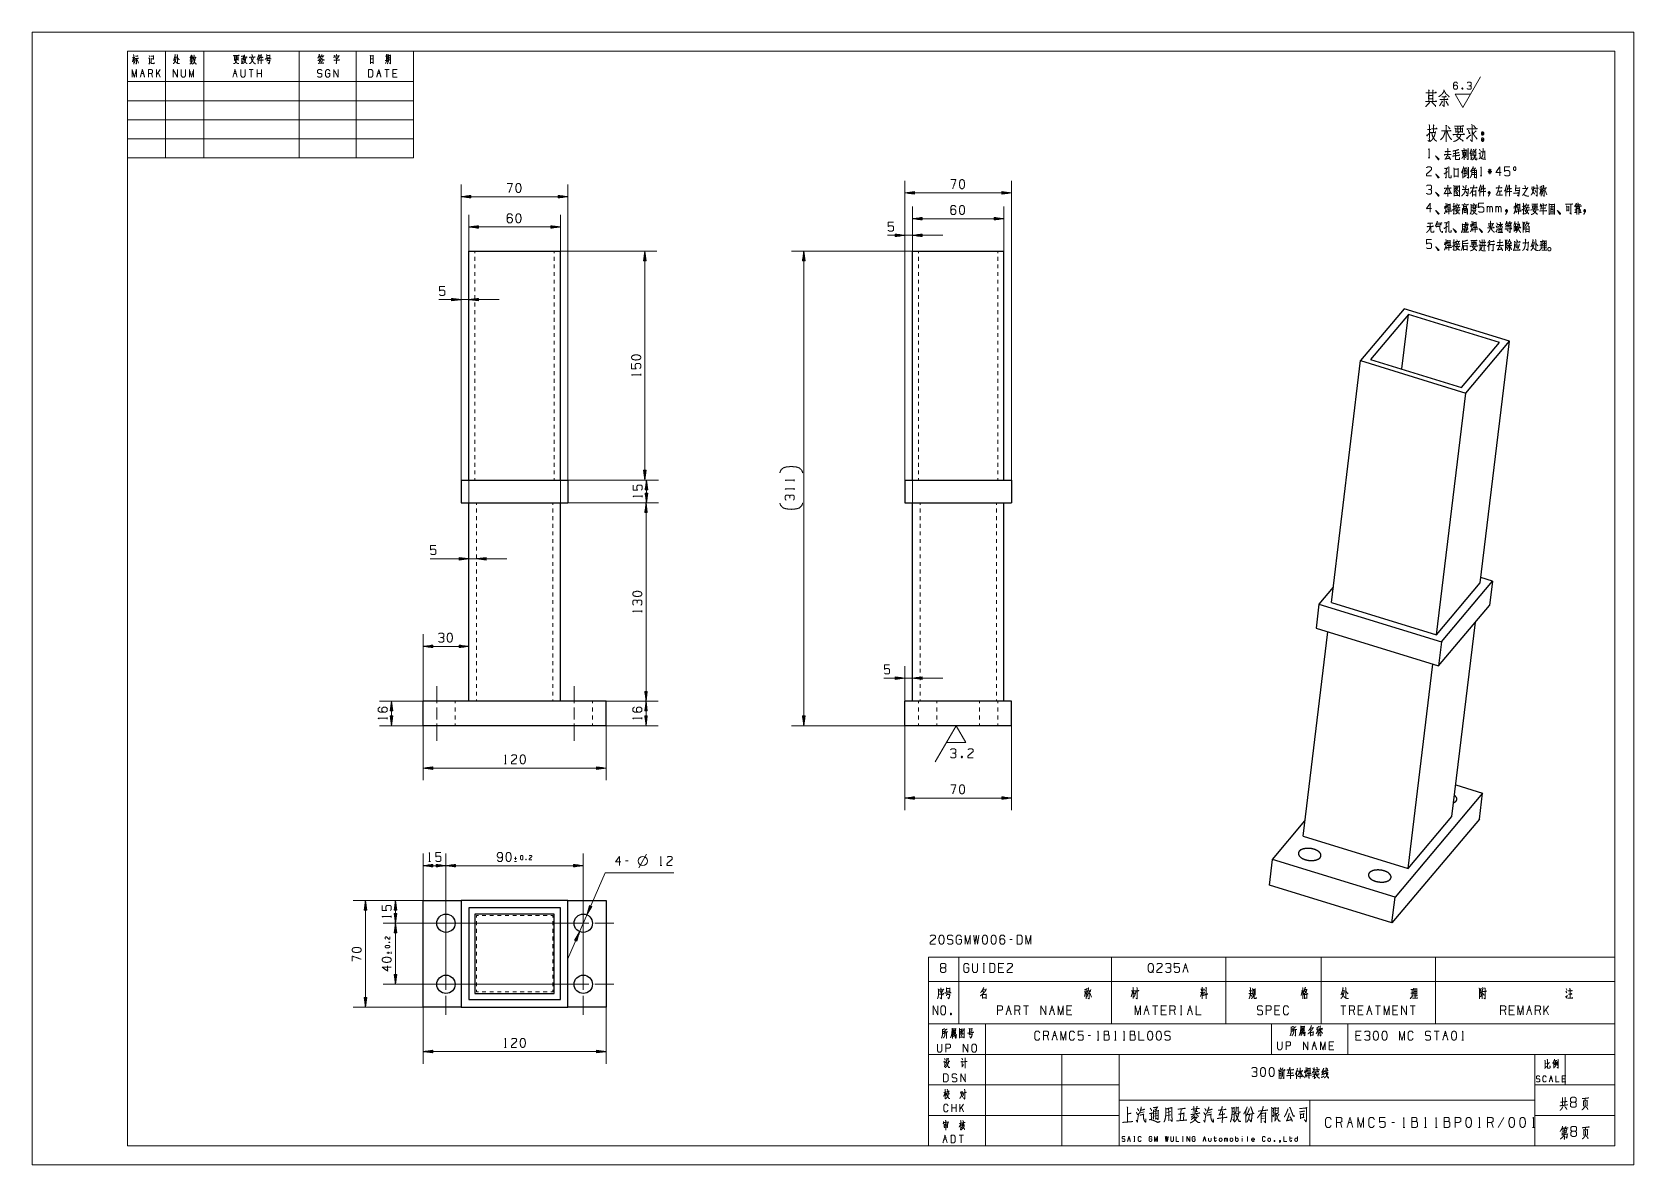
# Model space of a CAD drawing. Header units: millimetres. Extents: x 0 to 420, y 0 to 297.
import ezdxf

# ---------------------------------------------------------------- set-up
doc = ezdxf.new("R2010")
doc.units = ezdxf.units.MM
doc.layers.add('101', color=7, linetype='Continuous', true_color=0xffffff)

msp = doc.modelspace()

# ---------------------------------------------------------------- linework, layer by layer
at = {"layer": '101', "color": 133, "linetype": 'Continuous', "lineweight": 18}
for p, q in [((420, 297), (0, 297)), ((0, 297), (0, 0)), ((420, 0), (420, 297)), ((25, 292), (25, 264)), ((25, 292), (100, 292)), ((415, 292), (25, 292)), ((25, 292), (25, 5)), ((25, 292), (100, 292)), ((25, 292), (100, 292)), ((35, 292), (35, 264)), ((45, 292), (45, 264)), ((70, 292), (70, 264)), ((85, 292), (85, 264)), ((100, 292), (100, 264)), ((415, 5), (415, 292)), ((25, 284), (100, 284)), ((25, 279), (100, 279)), ((25, 274), (100, 274)), ((25, 269), (100, 269)), ((25, 264), (100, 264)), ((235, 37), (415, 37)), ((235, 37), (235, 5)), ((250, 37), (250, 5)), ((325, 37), (325, 29)), ((345, 37), (345, 29)), ((235, 29), (415, 29)), ((270, 29), (270, 5)), ((285, 29), (285, 5)), ((394, 29), (394, 5)), ((402, 29), (402, 21)), ((235, 21), (285, 21)), ((394, 21), (415, 21)), ((285, 17), (394, 17)), ((335, 17), (335, 5)), ((235, 13), (285, 13)), ((394, 13), (415, 13)), ((25, 5), (415, 5)), ((235, 5), (415, 5)), ((0, 0), (420, 0))]:
    msp.add_line(p, q, dxfattribs=at)
at = {"layer": '101', "color": 72, "linetype": 'Continuous', "lineweight": 18}
for p, q in [((26.57, 290.3), (26.35, 289.18)), ((26.36, 290.36), (26.98, 290.36)), ((26.69, 290.14), (26.91, 289.66)), ((30.74, 290.88), (30.87, 290.49)), ((31.13, 290.07), (31.22, 289.97)), ((37.42, 290.41), (37.77, 290.41)), ((41.69, 290.2), (41.43, 289.78)), ((41.53, 290.78), (41.66, 290.49)), ((41.88, 290.18), (42.11, 289.91)), ((42.14, 290.82), (41.95, 290.49)), ((53.11, 290.49), (53.99, 290.49)), ((53.11, 290.14), (53.98, 290.14)), ((54.01, 290.63), (54.01, 289.56)), ((55, 290.16), (55, 288.89)), ((55.02, 290.01), (55.35, 290.01)), ((55.4, 290.82), (55.37, 289.89)), ((59.27, 290.28), (59.27, 288.65)), ((61.56, 290.86), (62.32, 290.86)), ((61.56, 290.28), (62.32, 290.28)), ((61.73, 289.91), (61.56, 289.33)), ((62.33, 291.05), (62.33, 290.09)), ((76.04, 290.67), (76.21, 290.34)), ((92.86, 289.95), (93.25, 289.95)), ((93.22, 291.13), (93.33, 290.98)), ((27.11, 289.78), (26.88, 288.91)), ((27.56, 289.76), (27.87, 288.87)), ((28.66, 286.17), (29.22, 286.17)), ((30.65, 288.62), (30.93, 289.08)), ((31.62, 285.18), (31.34, 286.17)), ((33.59, 287.14), (32.63, 285.78)), ((32.63, 285.18), (32.63, 287.14)), ((33.59, 285.18), (33.04, 286.36)), ((41.4, 289.47), (42.16, 289.47)), ((52.94, 286.17), (53.49, 286.17)), ((53.1, 289.76), (53.98, 289.76)), ((58.02, 287.14), (56.9, 287.14)), ((57.46, 287.14), (57.46, 285.18)), ((59.02, 285.18), (59.02, 287.14)), ((60.14, 286.17), (59.02, 286.17)), ((60.14, 285.18), (60.14, 287.14)), ((61.6, 289.56), (62.33, 289.56)), ((75.31, 289.52), (75.48, 289.02)), ((75.35, 289.72), (76.07, 289.72)), ((75.6, 289.62), (75.76, 289.2)), ((76.13, 289.56), (75.92, 288.89)), ((90.65, 286.17), (91.2, 286.17)), ((93.6, 287.14), (92.49, 287.14)), ((92.92, 289.33), (92.65, 288.71)), ((93.05, 287.14), (93.05, 285.18)), ((93.18, 289.37), (93.28, 289.04)), ((93.75, 288.94), (94, 288.69)), ((95.45, 286.17), (94.61, 286.17)), ((365.85, 271.47), (366.75, 271.47)), ((366.75, 270.69), (367.89, 270.69)), ((375.13, 265.44), (375.8, 265.46)), ((375.49, 264.81), (375.8, 264.04)), ((376.09, 266.14), (376.23, 265.99)), ((376.14, 266.04), (376.14, 264.16)), ((376.42, 266.49), (376.56, 266.34)), ((379.31, 265.19), (379.63, 265.19)), ((379.46, 266.26), (379.67, 265.86)), ((366.06, 264.04), (366.49, 264.04)), ((375.13, 260.87), (375.13, 258.7)), ((375.7, 260.5), (375.7, 259.22)), ((375.82, 260.92), (376, 260.42)), ((376.46, 261.6), (376.71, 261.52)), ((377.67, 261.17), (378.36, 261.17)), ((378.45, 261.37), (378.12, 260.9)), ((382.7, 260.47), (381.7, 260.47)), ((381.87, 260.95), (382.55, 260)), ((382.53, 260.95), (381.87, 260)), ((382.19, 259.75), (382.19, 261.17)), ((371.09, 256.86), (371.27, 256.71)), ((371.18, 256.76), (371.18, 253.89)), ((375.33, 258.97), (375.98, 259.4)), ((377.53, 259.65), (378.65, 259.65)), ((377.57, 260.2), (378.66, 260.2)), ((379.72, 259.27), (380.15, 259.27)), ((393.1, 256.36), (393.77, 256.36)), ((395.69, 256.46), (395.69, 253.94)), ((396.96, 256.36), (396.79, 255.74)), ((373.56, 252.07), (373.72, 251.72)), ((375.57, 252.15), (375.72, 251.8)), ((377.94, 252.07), (378.17, 251.72)), ((379.56, 255.91), (379.56, 253.94)), ((386.39, 255.91), (386.39, 253.94)), ((391.78, 252.07), (391.93, 251.72)), ((395.21, 255.79), (395.97, 255.79)), ((395.55, 255.74), (395.29, 254.51)), ((395.73, 255.56), (395.94, 255.09)), ((396.2, 255.51), (395.89, 254.39)), ((396.08, 252.17), (396.24, 251.8)), ((396.12, 256.06), (396.89, 256.06)), ((396.13, 255.56), (396.28, 255.34)), ((396.72, 255.46), (397.12, 254.36)), ((373.39, 251.45), (373.53, 251.02)), ((374.02, 251.47), (373.88, 250.97)), ((375.08, 250.55), (376.32, 250.55)), ((375.33, 250.87), (376.12, 250.87)), ((375.38, 251.3), (376.09, 251.3)), ((375.45, 250.2), (376, 250.2)), ((375.45, 249.72), (376, 249.72)), ((376.03, 250.4), (376.03, 249.62)), ((376.09, 251.47), (376.09, 250.7)), ((377.52, 250.32), (378.52, 250.32)), ((381.54, 249.75), (381.54, 251.32)), ((383.81, 249.75), (383.81, 251.32)), ((391.6, 251.45), (391.74, 251.02)), ((392.24, 251.47), (392.09, 250.97)), ((397.04, 251.85), (396.88, 251.35)), ((397.81, 251.75), (399.17, 251.75)), ((397.84, 249.35), (399.17, 249.35)), ((398.22, 250.52), (398.76, 250.52)), ((398.22, 249.85), (398.76, 249.85)), ((398.8, 250.77), (398.8, 249.62)), ((399.15, 252), (399.15, 249.15)), ((386.67, 246.84), (386.78, 246.54)), ((387.05, 246.54), (387.05, 245.91)), ((387.54, 246.84), (387.7, 246.51)), ((392.16, 245.31), (392.5, 245.31)), ((373.39, 241.92), (373.53, 241.5)), ((373.56, 242.55), (373.72, 242.2)), ((374.02, 241.95), (373.88, 241.45)), ((375.33, 240.92), (376.28, 240.92)), ((375.33, 240), (376.3, 240)), ((376.28, 241.12), (376.28, 239.75)), ((381.98, 241.12), (381.98, 239.62)), ((386.3, 242.4), (386.73, 242.4)), ((393.42, 241.77), (393.84, 241.77)), ((395.69, 242.05), (395.69, 240.22)), ((396.13, 241.57), (396.91, 241.57)), ((159.58, 206.94), (159.58, 207.36)), ((199.84, 179.29), (199.84, 179.72)), ((199.84, 177.02), (199.84, 177.44)), ((159.98, 175.08), (159.98, 175.5)), ((159.88, 144.94), (159.88, 145.36)), ((93.15, 116.88), (93.15, 117.3)), ((159.88, 116.88), (159.88, 117.3)), ((123.9, 105.13), (124.33, 105.13)), ((243.71, 107.17), (243.86, 106.75)), ((127.06, 80.36), (126.49, 80.36)), ((126.78, 80.76), (126.78, 79.96)), ((129.48, 80.19), (129.56, 79.98)), ((159.12, 77.86), (161.12, 81.51)), ((104.04, 79.56), (104.47, 79.56)), ((126.49, 79.58), (127.06, 79.58)), ((156.27, 79.7), (155.6, 79.7)), ((164.67, 78.5), (165.09, 78.5)), ((94.19, 64.88), (94.19, 65.31)), ((257.01, 59.07), (256.34, 59.07)), ((92.98, 55.62), (93.78, 55.62)), ((93.38, 55.9), (93.38, 55.34)), ((93.55, 58.33), (93.77, 58.41)), ((94.17, 55.34), (94.17, 55.9)), ((235, 54.46), (243, 54.46)), ((235, 54.46), (235, 48.11)), ((243, 54.46), (243, 48.11)), ((243, 54.46), (283, 54.46)), ((249.35, 52.85), (249.68, 52.85)), ((249.35, 50.48), (249.68, 50.48)), ((249.52, 52.85), (249.52, 50.48)), ((254.41, 51.68), (253.41, 51.68)), ((283, 54.46), (313, 54.46)), ((283, 54.46), (283, 48.11)), ((302.09, 51.68), (302.76, 51.68)), ((313, 54.46), (338, 54.46)), ((313, 54.46), (313, 48.11)), ((338, 54.46), (368, 54.46)), ((338, 54.46), (338, 48.11)), ((368, 54.46), (415, 54.46)), ((368, 54.46), (368, 48.11)), ((415, 54.46), (415, 48.11)), ((235, 48.11), (243, 48.11)), ((235, 48.11), (235, 37)), ((239.76, 46.22), (240.58, 46.22)), ((240.59, 46.45), (240.59, 45.3)), ((243, 48.11), (283, 48.11)), ((243, 48.11), (243, 37)), ((283, 48.11), (283, 37)), ((283, 48.11), (313, 48.11)), ((307.33, 46.2), (307.61, 45.62)), ((313, 48.11), (313, 37)), ((313, 48.11), (338, 48.11)), ((320.7, 46.25), (320.7, 44.55)), ((338, 48.11), (368, 48.11)), ((338, 48.11), (338, 37)), ((368, 48.11), (415, 48.11)), ((368, 48.11), (368, 37)), ((380.84, 46.45), (381.02, 46.3)), ((402.21, 46.3), (402.51, 45.75)), ((415, 48.11), (415, 37)), ((239.76, 45.53), (240.58, 45.53)), ((239.95, 45.08), (239.76, 44.38)), ((239.81, 44.65), (240.59, 44.65)), ((249.23, 45.65), (249.55, 45.17)), ((275.88, 45.4), (276.64, 45.4)), ((276.21, 45.35), (275.95, 44.13)), ((276.35, 46.08), (276.35, 43.55)), ((276.39, 45.17), (276.6, 44.7)), ((276.87, 45.12), (276.55, 44)), ((276.78, 45.68), (277.56, 45.68)), ((276.8, 45.17), (276.94, 44.95)), ((277.38, 45.08), (277.79, 43.98)), ((277.63, 45.98), (277.45, 45.35)), ((288.6, 45.62), (288.21, 44.08)), ((288.74, 45.35), (289.04, 44.9)), ((306.72, 45.25), (306.32, 44.17)), ((306.37, 45.25), (307.18, 45.25)), ((306.49, 46.18), (306.62, 45.6)), ((306.87, 45.25), (307.18, 44.77)), ((307.15, 46.18), (306.94, 45.53)), ((307.31, 45.37), (307.52, 44.92)), ((319.06, 44.95), (319.87, 44.95)), ((319.15, 45.65), (319.82, 45.65)), ((320.1, 46.03), (320.7, 46.03)), ((333.02, 45.6), (332.74, 44.45)), ((343.6, 45.68), (344.03, 45.68)), ((361.81, 45.95), (361.81, 44.13)), ((362.25, 45.48), (363.03, 45.48)), ((379.52, 46.1), (379.87, 46.1)), ((380.17, 45.6), (380.17, 43.53)), ((402.12, 45.6), (402.42, 45.12)), ((240.85, 39.81), (240.99, 39.39)), ((255.72, 40.56), (256.39, 40.56)), ((259, 39.36), (258.67, 40.56)), ((261.28, 41.74), (259.94, 41.74)), ((260.61, 41.74), (260.61, 39.36)), ((267.1, 40.56), (267.77, 40.56)), ((272.33, 40.56), (271.32, 40.56)), ((291.86, 40.56), (292.53, 40.56)), ((295.14, 41.74), (293.8, 41.74)), ((294.47, 41.74), (294.47, 39.36)), ((297.08, 40.56), (296.08, 40.56)), ((299.7, 39.36), (299.36, 40.56)), ((301.12, 41.74), (301.46, 41.74)), ((301.12, 39.36), (301.46, 39.36)), ((301.3, 41.74), (301.3, 39.36)), ((303.24, 40.56), (303.91, 40.56)), ((326.85, 40.56), (325.84, 40.56)), ((344.45, 41.74), (343.11, 41.74)), ((343.78, 41.74), (343.78, 39.36)), ((346.73, 39.36), (346.39, 40.56)), ((348.67, 40.56), (347.66, 40.56)), ((350.27, 40.56), (350.94, 40.56)), ((353.56, 41.74), (352.21, 41.74)), ((352.88, 41.74), (352.88, 39.36)), ((357.77, 40.56), (356.76, 40.56)), ((362.66, 41.74), (361.32, 41.74)), ((361.99, 41.74), (361.99, 39.36)), ((386.37, 39.36), (386.04, 40.56)), ((388.31, 40.56), (387.31, 40.56)), ((392.19, 40.56), (392.87, 40.56)), ((395.48, 39.36), (395.14, 40.56)), ((397.58, 41.74), (396.41, 40.09)), ((396.41, 39.36), (396.41, 41.74)), ((397.58, 39.36), (396.91, 40.79)), ((235, 37), (243, 37)), ((241.5, 33.66), (242.04, 33.81)), ((241.79, 35.05), (241.78, 33.74)), ((243, 37), (283, 37)), ((266.51, 32.7), (266.17, 33.9)), ((267.78, 33.9), (268.45, 33.9)), ((277.55, 33.9), (276.88, 33.9)), ((283, 37), (313, 37)), ((313, 37), (338, 37)), ((332.92, 34.28), (333.47, 34.43)), ((333.22, 35.67), (333.2, 34.36)), ((336.72, 35.38), (337.43, 35.58)), ((338, 37), (368, 37)), ((348.12, 33.9), (347.12, 33.9)), ((368.95, 35.07), (367.6, 35.07)), ((368, 37), (415, 37)), ((368.28, 35.07), (368.28, 32.7)), ((370.22, 33.9), (370.89, 33.9)), ((123.9, 30.81), (124.33, 30.81)), ((279.28, 32.7), (279.71, 32.7)), ((283.83, 32.7), (284.26, 32.7)), ((286.11, 32.7), (286.54, 32.7)), ((335.89, 31.26), (336.48, 31.26)), ((341.01, 31.26), (340.12, 31.26)), ((374.89, 32.7), (375.32, 32.7)), ((327.21, 25.5), (327.46, 25.05)), ((327.97, 25.5), (327.76, 25.05)), ((396.78, 26.5), (397.1, 26.62)), ((327.3, 22.87), (327.48, 22.6)), ((330.81, 23.42), (330.72, 23.6)), ((331.55, 24.45), (331.55, 22.6)), ((332.81, 23.37), (332.72, 23.17)), ((337.24, 23.62), (336.87, 23.4)), ((398.04, 22.56), (398.48, 22.56)), ((401.88, 22.56), (401.21, 22.56)), ((239.62, 19.15), (239.06, 19.01)), ((239.43, 18.9), (239.63, 18.63)), ((401.97, 17.74), (401.89, 15.67)), ((241.17, 13.94), (241.17, 15.91)), ((242.28, 14.94), (241.17, 14.94)), ((242.28, 13.94), (242.28, 15.91)), ((243.29, 13.94), (243.29, 15.91)), ((244.25, 15.91), (243.29, 14.54)), ((244.25, 13.94), (243.7, 15.12)), ((290.64, 13.69), (291.54, 13.94)), ((294.25, 13.42), (295.03, 13.59)), ((294.25, 12.8), (295.08, 13)), ((297.47, 12.9), (298.59, 13.18)), ((298.54, 14.01), (297.49, 13.73)), ((301.25, 14.63), (300.98, 11.62)), ((304.3, 13.8), (305.66, 14.04)), ((308.32, 13.69), (309.22, 13.94)), ((315.02, 14.01), (314.63, 13.94)), ((315, 13.25), (314.63, 13.14)), ((323.17, 12.9), (322.32, 12.8)), ((323.85, 14.45), (323.66, 14.35)), ((326.44, 14.25), (325.93, 14.18)), ((239.32, 10.28), (239.85, 10.36)), ((243.7, 10.96), (243.12, 10.84)), ((243.49, 10.67), (243.68, 10.43)), ((322.32, 12.14), (323.17, 12.25)), ((343.45, 9.85), (343.08, 11.17)), ((345.17, 11.17), (345.91, 11.17)), ((357.23, 11.17), (356.49, 11.17)), ((359.45, 9.85), (359.92, 9.85)), ((365.11, 9.85), (365.58, 9.85)), ((367.94, 9.85), (368.4, 9.85)), ((379.25, 9.85), (379.72, 9.85)), ((383.06, 9.85), (382.68, 11.17)), ((385.88, 12.47), (384.4, 9.85)), ((393.39, 9.85), (393.86, 9.85)), ((239.1, 6.79), (239.66, 6.79)), ((244.18, 7.77), (243.07, 7.77)), ((243.62, 7.77), (243.62, 5.8)), ((287.41, 6.84), (287.78, 6.84)), ((288.91, 7.48), (289.1, 7.48)), ((288.91, 6.17), (289.1, 6.17)), ((289.01, 7.48), (289.01, 6.17)), ((301.64, 7.48), (301.83, 7.48)), ((301.64, 6.17), (301.83, 6.17)), ((301.74, 7.48), (301.74, 6.17)), ((307.21, 6.84), (307.58, 6.84)), ((309.85, 7.04), (310.59, 7.04)), ((312.68, 6.17), (312.68, 7.04)), ((315.51, 6.52), (315.51, 7.48)), ((317.3, 7.04), (317.3, 6.17)), ((318.71, 7.5), (318.71, 6.17)), ((329.66, 7.04), (330.39, 7.04))]:
    msp.add_line(p, q, dxfattribs=at)
at = {"layer": '101', "color": 43, "linetype": 'Continuous', "lineweight": 18}
for p, q in [((374.95, 282.34), (375.08, 282.01)), ((375.13, 277.25), (379.75, 285.25)), ((373.12, 280.75), (377.15, 280.75)), ((375.13, 277.25), (373.12, 280.75))]:
    msp.add_line(p, q, dxfattribs=at)
at = {"layer": '101', "color": 22, "linetype": 'Continuous', "lineweight": 18}
for p, q in [((112.52, 179.56), (112.52, 257.02)), ((140.52, 179.56), (140.52, 257.02)), ((228.83, 179.56), (228.83, 258.01)), ((256.83, 179.56), (256.83, 258.01)), ((115.06, 254.18), (112.52, 253.84)), ((112.52, 253.84), (115.06, 253.51)), ((112.52, 253.84), (140.52, 253.84)), ((115.06, 253.87), (112.72, 253.87)), ((115.06, 253.82), (112.72, 253.82)), ((115.06, 253.92), (113.1, 253.92)), ((115.06, 253.77), (113.1, 253.77)), ((115.06, 253.97), (113.49, 253.97)), ((115.06, 253.71), (113.49, 253.71)), ((115.06, 254.02), (113.87, 254.02)), ((115.06, 253.66), (113.87, 253.66)), ((115.06, 254.07), (114.26, 254.07)), ((115.06, 253.61), (114.26, 253.61)), ((115.06, 254.12), (114.64, 254.12)), ((115.06, 253.56), (114.64, 253.56)), ((115.06, 254.17), (115.03, 254.17)), ((115.06, 254.17), (115.03, 254.17)), ((115.06, 253.51), (115.03, 253.51)), ((115.06, 253.51), (115.03, 253.51)), ((115.06, 253.51), (115.06, 254.18)), ((140.52, 253.84), (137.98, 254.18)), ((137.98, 254.18), (137.98, 253.51)), ((137.98, 254.17), (138.01, 254.17)), ((137.98, 254.17), (138.01, 254.17)), ((137.98, 254.12), (138.4, 254.12)), ((137.98, 254.07), (138.79, 254.07)), ((137.98, 254.02), (139.17, 254.02)), ((137.98, 253.97), (139.56, 253.97)), ((137.98, 253.92), (139.94, 253.92)), ((137.98, 253.87), (140.33, 253.87)), ((137.98, 253.51), (140.52, 253.84)), ((137.98, 253.82), (140.33, 253.82)), ((137.98, 253.77), (139.94, 253.77)), ((137.98, 253.71), (139.56, 253.71)), ((137.98, 253.66), (139.17, 253.66)), ((137.98, 253.61), (138.79, 253.61)), ((137.98, 253.56), (138.4, 253.56)), ((137.98, 253.51), (138.01, 253.51)), ((137.98, 253.51), (138.01, 253.51)), ((231.37, 255.17), (228.83, 254.83)), ((228.83, 254.83), (231.37, 254.5)), ((228.83, 254.83), (256.83, 254.83)), ((231.37, 254.86), (229.02, 254.86)), ((231.37, 254.81), (229.02, 254.81)), ((231.37, 254.91), (229.41, 254.91)), ((231.37, 254.76), (229.41, 254.76)), ((231.37, 254.96), (229.79, 254.96)), ((231.37, 254.71), (229.79, 254.71)), ((231.37, 255.01), (230.18, 255.01)), ((231.37, 254.66), (230.18, 254.66)), ((231.37, 255.06), (230.56, 255.06)), ((231.37, 254.61), (230.56, 254.61)), ((231.37, 255.11), (230.95, 255.11)), ((231.37, 254.56), (230.95, 254.56)), ((231.37, 255.17), (231.34, 255.17)), ((231.37, 255.17), (231.34, 255.17)), ((231.37, 254.5), (231.34, 254.5)), ((231.37, 254.5), (231.34, 254.5)), ((231.37, 254.5), (231.37, 255.17)), ((254.29, 255.17), (254.29, 254.5)), ((254.29, 255.17), (254.32, 255.17)), ((256.83, 254.83), (254.29, 255.17)), ((254.29, 255.17), (254.32, 255.17)), ((254.29, 255.11), (254.71, 255.11)), ((254.29, 255.06), (255.09, 255.06)), ((254.29, 255.01), (255.48, 255.01)), ((254.29, 254.96), (255.86, 254.96)), ((254.29, 254.91), (256.25, 254.91)), ((254.29, 254.86), (256.63, 254.86)), ((254.29, 254.5), (256.83, 254.83)), ((254.29, 254.81), (256.63, 254.81)), ((254.29, 254.76), (256.25, 254.76)), ((254.29, 254.71), (255.86, 254.71)), ((254.29, 254.66), (255.48, 254.66)), ((254.29, 254.61), (255.09, 254.61)), ((254.29, 254.56), (254.71, 254.56)), ((254.29, 254.5), (254.32, 254.5)), ((254.29, 254.5), (254.32, 254.5)), ((114.52, 173.56), (114.52, 249.07)), ((138.52, 173.56), (138.52, 249.07)), ((230.83, 239.56), (230.83, 251.24)), ((233.37, 248.4), (230.83, 248.07)), ((230.83, 248.07), (233.37, 247.73)), ((230.83, 248.07), (254.83, 248.07)), ((233.37, 248.09), (231.02, 248.09)), ((233.37, 248.04), (231.02, 248.04)), ((233.37, 248.14), (231.41, 248.14)), ((233.37, 247.99), (231.41, 247.99)), ((233.37, 248.19), (231.79, 248.19)), ((233.37, 247.94), (231.79, 247.94)), ((233.37, 248.25), (232.18, 248.25)), ((233.37, 247.89), (232.18, 247.89)), ((233.37, 248.3), (232.56, 248.3)), ((233.37, 247.84), (232.56, 247.84)), ((233.37, 248.35), (232.95, 248.35)), ((233.37, 248.4), (233.34, 248.4)), ((233.37, 248.4), (233.34, 248.4)), ((233.37, 247.73), (233.37, 248.4)), ((252.29, 248.4), (252.29, 247.73)), ((254.83, 248.07), (252.29, 248.4)), ((252.29, 248.4), (252.32, 248.4)), ((252.29, 248.4), (252.32, 248.4)), ((252.29, 248.35), (252.71, 248.35)), ((252.29, 248.3), (253.09, 248.3)), ((252.29, 248.25), (253.48, 248.25)), ((252.29, 248.19), (253.86, 248.19)), ((252.29, 248.14), (254.25, 248.14)), ((252.29, 248.09), (254.63, 248.09)), ((252.29, 247.73), (254.83, 248.07)), ((252.29, 248.04), (254.63, 248.04)), ((252.29, 247.99), (254.25, 247.99)), ((252.29, 247.94), (253.86, 247.94)), ((252.29, 247.89), (253.48, 247.89)), ((252.29, 247.84), (253.09, 247.84)), ((254.83, 239.56), (254.83, 251.24)), ((117.06, 246.23), (114.52, 245.9)), ((114.52, 245.9), (117.06, 245.56)), ((114.52, 245.9), (138.52, 245.9)), ((117.06, 245.92), (114.72, 245.92)), ((117.06, 245.87), (114.72, 245.87)), ((117.06, 245.98), (115.1, 245.98)), ((117.06, 245.82), (115.1, 245.82)), ((117.06, 246.03), (115.49, 246.03)), ((117.06, 245.77), (115.49, 245.77)), ((117.06, 246.08), (115.87, 246.08)), ((117.06, 245.72), (115.87, 245.72)), ((117.06, 246.13), (116.26, 246.13)), ((117.06, 245.67), (116.26, 245.67)), ((117.06, 246.18), (116.64, 246.18)), ((117.06, 245.62), (116.64, 245.62)), ((117.06, 246.23), (117.03, 246.23)), ((117.06, 246.23), (117.03, 246.23)), ((117.06, 245.57), (117.03, 245.57)), ((117.06, 245.57), (117.03, 245.57)), ((117.06, 245.56), (117.06, 246.23)), ((135.98, 246.23), (135.98, 245.56)), ((135.98, 246.23), (136.01, 246.23)), ((138.52, 245.9), (135.98, 246.23)), ((135.98, 246.23), (136.01, 246.23)), ((135.98, 246.18), (136.4, 246.18)), ((135.98, 246.13), (136.79, 246.13)), ((135.98, 246.08), (137.17, 246.08)), ((135.98, 246.03), (137.56, 246.03)), ((135.98, 245.98), (137.94, 245.98)), ((135.98, 245.92), (138.33, 245.92)), ((135.98, 245.56), (138.52, 245.9)), ((135.98, 245.87), (138.33, 245.87)), ((135.98, 245.82), (137.94, 245.82)), ((135.98, 245.77), (137.56, 245.77)), ((135.98, 245.72), (137.17, 245.72)), ((135.98, 245.67), (136.79, 245.67)), ((135.98, 245.62), (136.4, 245.62)), ((135.98, 245.57), (136.01, 245.57)), ((135.98, 245.57), (136.01, 245.57)), ((238.77, 243.71), (224.32, 243.71)), ((226.29, 244.04), (226.29, 243.37)), ((228.83, 243.71), (226.29, 244.04)), ((226.29, 244.04), (226.32, 244.04)), ((226.29, 244.04), (226.32, 244.04)), ((226.29, 243.99), (226.71, 243.99)), ((226.29, 243.94), (227.09, 243.94)), ((226.29, 243.89), (227.48, 243.89)), ((226.29, 243.84), (227.86, 243.84)), ((226.29, 243.78), (228.25, 243.78)), ((226.29, 243.73), (228.63, 243.73)), ((226.29, 243.37), (228.83, 243.71)), ((226.29, 243.68), (228.63, 243.68)), ((226.29, 243.63), (228.25, 243.63)), ((228.83, 179.56), (228.83, 246.88)), ((230.83, 173.56), (230.83, 246.88)), ((233.37, 244.04), (230.83, 243.71)), ((230.83, 243.71), (233.37, 243.37)), ((233.37, 243.73), (231.02, 243.73)), ((233.37, 243.68), (231.02, 243.68)), ((233.37, 243.78), (231.41, 243.78)), ((233.37, 243.63), (231.41, 243.63)), ((233.37, 243.84), (231.79, 243.84)), ((233.37, 243.89), (232.18, 243.89)), ((233.37, 243.94), (232.56, 243.94)), ((233.37, 247.79), (232.95, 247.79)), ((233.37, 243.99), (232.95, 243.99)), ((233.37, 247.74), (233.34, 247.74)), ((233.37, 247.74), (233.34, 247.74)), ((233.37, 244.04), (233.34, 244.04)), ((233.37, 244.04), (233.34, 244.04)), ((233.37, 243.37), (233.37, 244.04)), ((252.29, 247.79), (252.71, 247.79)), ((252.29, 247.74), (252.32, 247.74)), ((252.29, 247.74), (252.32, 247.74)), ((138.52, 239.56), (163.85, 239.56)), ((160.68, 239.56), (160.34, 237.02)), ((161.01, 237.02), (160.68, 239.56)), ((160.68, 239.56), (160.68, 179.56)), ((230.83, 239.56), (199.15, 239.56)), ((202.32, 239.56), (201.99, 237.02)), ((202.32, 239.56), (202.32, 115.16)), ((202.66, 237.02), (202.32, 239.56)), ((226.29, 243.58), (227.86, 243.58)), ((226.29, 243.53), (227.48, 243.53)), ((226.29, 243.48), (227.09, 243.48)), ((226.29, 243.43), (226.71, 243.43)), ((226.29, 243.38), (226.32, 243.38)), ((226.29, 243.38), (226.32, 243.38)), ((233.37, 243.58), (231.79, 243.58)), ((233.37, 243.53), (232.18, 243.53)), ((233.37, 243.48), (232.56, 243.48)), ((233.37, 243.43), (232.95, 243.43)), ((233.37, 243.38), (233.34, 243.38)), ((233.37, 243.38), (233.34, 243.38)), ((160.34, 237.02), (161.01, 237.02)), ((160.35, 237.02), (160.35, 237.05)), ((160.35, 237.02), (160.35, 237.05)), ((160.4, 237.02), (160.4, 237.44)), ((160.45, 237.02), (160.45, 237.82)), ((160.5, 237.02), (160.5, 238.21)), ((160.55, 237.02), (160.55, 238.6)), ((160.6, 237.02), (160.6, 238.98)), ((160.65, 237.02), (160.65, 239.37)), ((160.7, 237.02), (160.7, 239.37)), ((160.75, 237.02), (160.75, 238.98)), ((160.8, 237.02), (160.8, 238.6)), ((160.85, 237.02), (160.85, 238.21)), ((160.9, 237.02), (160.9, 237.82)), ((160.96, 237.02), (160.96, 237.44)), ((161.01, 237.02), (161.01, 237.05)), ((161.01, 237.02), (161.01, 237.05)), ((201.99, 237.02), (201.99, 237.05)), ((201.99, 237.02), (201.99, 237.05)), ((201.99, 237.02), (202.66, 237.02)), ((202.04, 237.02), (202.04, 237.44)), ((202.1, 237.02), (202.1, 237.82)), ((202.15, 237.02), (202.15, 238.21)), ((202.2, 237.02), (202.2, 238.6)), ((202.25, 237.02), (202.25, 238.98)), ((202.3, 237.02), (202.3, 239.37)), ((202.35, 237.02), (202.35, 239.37)), ((202.4, 237.02), (202.4, 238.98)), ((202.45, 237.02), (202.45, 238.6)), ((202.5, 237.02), (202.5, 238.21)), ((202.55, 237.02), (202.55, 237.82)), ((202.6, 237.02), (202.6, 237.44)), ((202.65, 237.02), (202.65, 237.05)), ((202.65, 237.02), (202.65, 237.05)), ((122.46, 226.86), (106.67, 226.86)), ((109.98, 227.19), (109.98, 226.52)), ((112.52, 226.86), (109.98, 227.19)), ((109.98, 227.19), (110.01, 227.19)), ((109.98, 227.19), (110.01, 227.19)), ((109.98, 227.14), (110.4, 227.14)), ((109.98, 227.08), (110.79, 227.08)), ((109.98, 227.03), (111.17, 227.03)), ((109.98, 226.98), (111.56, 226.98)), ((109.98, 226.93), (111.94, 226.93)), ((109.98, 226.88), (112.33, 226.88)), ((109.98, 226.52), (112.52, 226.86)), ((109.98, 226.83), (112.33, 226.83)), ((112.52, 179.56), (112.52, 230.03)), ((114.52, 173.56), (114.52, 230.03)), ((117.06, 227.19), (114.52, 226.86)), ((114.52, 226.86), (117.06, 226.52)), ((117.06, 226.88), (114.72, 226.88)), ((117.06, 226.83), (114.72, 226.83)), ((117.06, 226.93), (115.1, 226.93)), ((117.06, 226.98), (115.49, 226.98)), ((117.06, 227.03), (115.87, 227.03)), ((117.06, 227.08), (116.26, 227.08)), ((117.06, 227.14), (116.64, 227.14)), ((117.06, 227.19), (117.03, 227.19)), ((117.06, 227.19), (117.03, 227.19)), ((117.06, 226.52), (117.06, 227.19)), ((109.98, 226.78), (111.94, 226.78)), ((109.98, 226.73), (111.56, 226.73)), ((109.98, 226.68), (111.17, 226.68)), ((109.98, 226.63), (110.79, 226.63)), ((109.98, 226.58), (110.4, 226.58)), ((109.98, 226.53), (110.01, 226.53)), ((109.98, 226.53), (110.01, 226.53)), ((117.06, 226.78), (115.1, 226.78)), ((117.06, 226.73), (115.49, 226.73)), ((117.06, 226.68), (115.87, 226.68)), ((117.06, 226.63), (116.26, 226.63)), ((117.06, 226.58), (116.64, 226.58)), ((117.06, 226.53), (117.03, 226.53)), ((117.06, 226.53), (117.03, 226.53)), ((161.01, 182.1), (160.34, 182.1)), ((160.34, 182.1), (160.68, 179.56)), ((160.35, 182.1), (160.35, 182.07)), ((160.35, 182.1), (160.35, 182.07)), ((160.4, 182.1), (160.4, 181.68)), ((160.45, 182.1), (160.45, 181.3)), ((160.5, 182.1), (160.5, 180.91)), ((160.55, 182.1), (160.55, 180.53)), ((160.6, 182.1), (160.6, 180.14)), ((160.65, 182.1), (160.65, 179.75)), ((160.68, 179.56), (161.01, 182.1)), ((160.7, 182.1), (160.7, 179.75)), ((160.75, 182.1), (160.75, 180.14)), ((160.8, 182.1), (160.8, 180.53)), ((160.85, 182.1), (160.85, 180.91)), ((160.9, 182.1), (160.9, 181.3)), ((160.96, 182.1), (160.96, 181.68)), ((161.01, 182.1), (161.01, 182.07)), ((161.01, 182.1), (161.01, 182.07)), ((138.52, 179.56), (163.85, 179.56)), ((140.52, 179.56), (164.25, 179.56)), ((161.07, 179.56), (160.74, 177.02)), ((160.74, 177.02), (160.74, 177.05)), ((160.74, 177.02), (160.74, 177.05)), ((160.74, 177.02), (161.41, 177.02)), ((160.79, 177.02), (160.79, 177.44)), ((160.85, 177.02), (160.85, 177.82)), ((160.9, 177.02), (160.9, 178.21)), ((160.95, 177.02), (160.95, 178.6)), ((161, 177.02), (161, 178.98)), ((161.05, 177.02), (161.05, 179.37)), ((161.41, 177.02), (161.07, 179.56)), ((161.07, 179.56), (161.07, 173.56)), ((161.1, 177.02), (161.1, 179.37)), ((161.15, 177.02), (161.15, 178.98)), ((161.2, 177.02), (161.2, 178.6)), ((161.25, 177.02), (161.25, 178.21)), ((161.3, 177.02), (161.3, 177.82)), ((161.35, 177.02), (161.35, 177.44)), ((161.4, 177.02), (161.4, 177.05)), ((161.4, 177.02), (161.4, 177.05)), ((138.52, 173.56), (164.15, 173.56)), ((140.52, 173.56), (164.25, 173.56)), ((160.98, 173.56), (160.64, 171.02)), ((160.74, 176.1), (160.74, 176.07)), ((161.41, 176.1), (160.74, 176.1)), ((160.74, 176.1), (160.74, 176.07)), ((160.74, 176.1), (161.07, 173.56)), ((160.79, 176.1), (160.79, 175.68)), ((160.8, 171.02), (160.8, 172.21)), ((160.85, 176.1), (160.85, 175.3)), ((160.85, 171.02), (160.85, 172.6)), ((160.9, 176.1), (160.9, 174.91)), ((160.9, 171.02), (160.9, 172.98)), ((160.95, 176.1), (160.95, 174.53)), ((160.95, 171.02), (160.95, 173.37)), ((161.31, 171.02), (160.98, 173.56)), ((160.98, 173.56), (160.98, 121.56)), ((161, 176.1), (161, 174.14)), ((161, 171.02), (161, 173.37)), ((161.05, 176.1), (161.05, 173.75)), ((161.05, 171.02), (161.05, 172.98)), ((161.07, 173.56), (161.41, 176.1)), ((161.1, 176.1), (161.1, 173.75)), ((161.1, 171.02), (161.1, 172.6)), ((161.15, 176.1), (161.15, 174.14)), ((161.16, 171.02), (161.16, 172.21)), ((161.2, 176.1), (161.2, 174.53)), ((161.25, 176.1), (161.25, 174.91)), ((161.3, 176.1), (161.3, 175.3)), ((161.35, 176.1), (161.35, 175.68)), ((161.4, 176.1), (161.4, 176.07)), ((161.4, 176.1), (161.4, 176.07)), ((160.64, 171.02), (161.31, 171.02)), ((160.65, 171.02), (160.65, 171.05)), ((160.65, 171.02), (160.65, 171.05)), ((160.7, 171.02), (160.7, 171.44)), ((160.75, 171.02), (160.75, 171.82)), ((161.21, 171.02), (161.21, 171.82)), ((161.26, 171.02), (161.26, 171.44)), ((161.31, 171.02), (161.31, 171.05)), ((161.31, 171.02), (161.31, 171.05)), ((124.46, 158.92), (104.35, 158.92)), ((111.98, 159.26), (111.98, 158.59)), ((111.98, 159.26), (112.01, 159.26)), ((111.98, 159.26), (112.01, 159.26)), ((114.52, 158.92), (111.98, 159.26)), ((111.98, 159.2), (112.4, 159.2)), ((111.98, 159.15), (112.79, 159.15)), ((111.98, 159.1), (113.17, 159.1)), ((111.98, 159.05), (113.56, 159.05)), ((111.98, 159), (113.94, 159)), ((111.98, 158.95), (114.33, 158.95)), ((111.98, 158.59), (114.52, 158.92)), ((111.98, 158.9), (114.33, 158.9)), ((111.98, 158.85), (113.94, 158.85)), ((111.98, 158.8), (113.56, 158.8)), ((111.98, 158.75), (113.17, 158.75)), ((111.98, 158.7), (112.79, 158.7)), ((111.98, 158.65), (112.4, 158.65)), ((111.98, 158.59), (112.01, 158.59)), ((111.98, 158.59), (112.01, 158.59)), ((119.06, 159.26), (116.52, 158.92)), ((116.52, 158.92), (119.06, 158.59)), ((119.06, 158.95), (116.72, 158.95)), ((119.06, 158.9), (116.72, 158.9)), ((119.06, 159), (117.1, 159)), ((119.06, 158.85), (117.1, 158.85)), ((119.06, 159.05), (117.49, 159.05)), ((119.06, 158.8), (117.49, 158.8)), ((119.06, 159.1), (117.87, 159.1)), ((119.06, 158.75), (117.87, 158.75)), ((119.06, 159.15), (118.26, 159.15)), ((119.06, 158.7), (118.26, 158.7)), ((119.06, 159.2), (118.64, 159.2)), ((119.06, 158.65), (118.64, 158.65)), ((119.06, 159.26), (119.03, 159.26)), ((119.06, 159.26), (119.03, 159.26)), ((119.06, 158.59), (119.03, 158.59)), ((119.06, 158.59), (119.03, 158.59)), ((119.06, 158.59), (119.06, 159.26)), ((102.52, 121.56), (102.52, 139.13)), ((105.06, 136.29), (102.52, 135.96)), ((102.52, 135.96), (105.06, 135.62)), ((102.52, 135.96), (114.52, 135.96)), ((105.06, 135.98), (102.72, 135.98)), ((105.06, 135.93), (102.72, 135.93)), ((105.06, 136.03), (103.1, 136.03)), ((105.06, 135.88), (103.1, 135.88)), ((105.06, 136.08), (103.49, 136.08)), ((105.06, 135.83), (103.49, 135.83)), ((105.06, 136.13), (103.87, 136.13)), ((105.06, 135.78), (103.87, 135.78)), ((105.06, 136.18), (104.26, 136.18)), ((105.06, 135.73), (104.26, 135.73)), ((105.06, 136.24), (104.64, 136.24)), ((105.06, 135.68), (104.64, 135.68)), ((105.06, 136.29), (105.03, 136.29)), ((105.06, 136.29), (105.03, 136.29)), ((105.06, 135.63), (105.03, 135.63)), ((105.06, 135.63), (105.03, 135.63)), ((105.06, 135.62), (105.06, 136.29)), ((111.98, 136.29), (112.01, 136.29)), ((114.52, 135.96), (111.98, 136.29)), ((111.98, 136.29), (111.98, 135.62)), ((111.98, 136.29), (112.01, 136.29)), ((111.98, 136.24), (112.4, 136.24)), ((111.98, 136.18), (112.79, 136.18)), ((111.98, 136.13), (113.17, 136.13)), ((111.98, 136.08), (113.56, 136.08)), ((111.98, 136.03), (113.94, 136.03)), ((111.98, 135.98), (114.33, 135.98)), ((111.98, 135.62), (114.52, 135.96)), ((111.98, 135.93), (114.33, 135.93)), ((111.98, 135.88), (113.94, 135.88)), ((111.98, 135.83), (113.56, 135.83)), ((111.98, 135.78), (113.17, 135.78)), ((111.98, 135.73), (112.79, 135.73)), ((111.98, 135.68), (112.4, 135.68)), ((111.98, 135.63), (112.01, 135.63)), ((111.98, 135.63), (112.01, 135.63)), ((228.83, 121.56), (228.83, 130.8)), ((238.77, 127.62), (223.33, 127.62)), ((228.83, 127.62), (226.29, 127.96)), ((226.29, 127.96), (226.29, 127.29)), ((226.29, 127.95), (226.32, 127.95)), ((226.29, 127.95), (226.32, 127.95)), ((226.29, 127.9), (226.71, 127.9)), ((226.29, 127.85), (227.09, 127.85)), ((226.29, 127.8), (227.48, 127.8)), ((226.29, 127.75), (227.86, 127.75)), ((226.29, 127.7), (228.25, 127.7)), ((226.29, 127.65), (228.63, 127.65)), ((226.29, 127.29), (228.83, 127.62)), ((226.29, 127.6), (228.63, 127.6)), ((226.29, 127.55), (228.25, 127.55)), ((226.29, 127.5), (227.86, 127.5)), ((226.29, 127.45), (227.48, 127.45)), ((226.29, 127.4), (227.09, 127.4)), ((226.29, 127.34), (226.71, 127.34)), ((226.29, 127.29), (226.32, 127.29)), ((226.29, 127.29), (226.32, 127.29)), ((233.37, 127.96), (230.83, 127.62)), ((230.83, 127.62), (233.37, 127.29)), ((233.37, 127.65), (231.02, 127.65)), ((233.37, 127.6), (231.02, 127.6)), ((233.37, 127.7), (231.41, 127.7)), ((233.37, 127.55), (231.41, 127.55)), ((233.37, 127.75), (231.79, 127.75)), ((233.37, 127.5), (231.79, 127.5)), ((233.37, 127.8), (232.18, 127.8)), ((233.37, 127.45), (232.18, 127.45)), ((233.37, 127.85), (232.56, 127.85)), ((233.37, 127.4), (232.56, 127.4)), ((233.37, 127.9), (232.95, 127.9)), ((233.37, 127.34), (232.95, 127.34)), ((233.37, 127.95), (233.34, 127.95)), ((233.37, 127.95), (233.34, 127.95)), ((233.37, 127.29), (233.34, 127.29)), ((233.37, 127.29), (233.34, 127.29)), ((233.37, 127.29), (233.37, 127.96)), ((160.64, 124.1), (160.98, 121.56)), ((161.31, 124.1), (160.64, 124.1)), ((160.65, 124.1), (160.65, 124.07)), ((160.65, 124.1), (160.65, 124.07)), ((160.7, 124.1), (160.7, 123.68)), ((160.75, 124.1), (160.75, 123.3)), ((160.8, 124.1), (160.8, 122.91)), ((160.85, 124.1), (160.85, 122.53)), ((160.9, 124.1), (160.9, 122.14)), ((160.95, 124.1), (160.95, 121.75)), ((160.98, 121.56), (161.31, 124.1)), ((161, 124.1), (161, 121.75)), ((161.05, 124.1), (161.05, 122.14)), ((161.1, 124.1), (161.1, 122.53)), ((161.16, 124.1), (161.16, 122.91)), ((161.21, 124.1), (161.21, 123.3)), ((161.26, 124.1), (161.26, 123.68)), ((161.31, 124.1), (161.31, 124.07)), ((161.31, 124.1), (161.31, 124.07)), ((102.52, 121.56), (91.07, 121.56)), ((94.25, 121.56), (93.91, 119.02)), ((93.91, 119.02), (94.58, 119.02)), ((93.91, 117.7), (94.25, 115.16)), ((94.58, 117.7), (93.91, 117.7)), ((93.92, 119.02), (93.92, 119.05)), ((93.92, 119.02), (93.92, 119.05)), ((93.92, 117.7), (93.92, 117.67)), ((93.92, 117.7), (93.92, 117.67)), ((93.97, 119.02), (93.97, 119.44)), ((93.97, 117.7), (93.97, 117.28)), ((94.02, 119.02), (94.02, 119.82)), ((94.02, 117.7), (94.02, 116.9)), ((94.07, 119.02), (94.07, 120.21)), ((94.07, 117.7), (94.07, 116.51)), ((94.12, 119.02), (94.12, 120.6)), ((94.12, 117.7), (94.12, 116.13)), ((94.17, 119.02), (94.17, 120.98)), ((94.17, 117.7), (94.17, 115.74)), ((94.22, 119.02), (94.22, 121.37)), ((94.22, 117.7), (94.22, 115.35)), ((94.25, 115.16), (94.25, 121.56)), ((94.58, 119.02), (94.25, 121.56)), ((94.25, 115.16), (94.58, 117.7)), ((94.27, 119.02), (94.27, 121.37)), ((94.27, 117.7), (94.27, 115.35)), ((94.32, 119.02), (94.32, 120.98)), ((94.32, 117.7), (94.32, 115.74)), ((94.37, 119.02), (94.37, 120.6)), ((94.37, 117.7), (94.37, 116.13)), ((94.42, 119.02), (94.42, 120.21)), ((94.42, 117.7), (94.42, 116.51)), ((94.48, 119.02), (94.48, 119.82)), ((94.48, 117.7), (94.48, 116.9)), ((94.53, 119.02), (94.53, 119.44)), ((94.53, 117.7), (94.53, 117.28)), ((94.58, 119.02), (94.58, 119.05)), ((94.58, 119.02), (94.58, 119.05)), ((94.58, 117.7), (94.58, 117.67)), ((94.58, 117.7), (94.58, 117.67)), ((138.52, 121.56), (164.15, 121.56)), ((150.52, 121.56), (164.15, 121.56)), ((160.98, 121.56), (160.64, 119.02)), ((160.64, 119.02), (161.31, 119.02)), ((161.31, 117.7), (160.64, 117.7)), ((160.64, 117.7), (160.98, 115.16)), ((160.65, 119.02), (160.65, 119.05)), ((160.65, 119.02), (160.65, 119.05)), ((160.65, 117.7), (160.65, 117.67)), ((160.65, 117.7), (160.65, 117.67)), ((160.7, 119.02), (160.7, 119.44)), ((160.7, 117.7), (160.7, 117.28)), ((160.75, 119.02), (160.75, 119.82)), ((160.75, 117.7), (160.75, 116.9)), ((160.8, 119.02), (160.8, 120.21)), ((160.8, 117.7), (160.8, 116.51)), ((160.85, 119.02), (160.85, 120.6)), ((160.85, 117.7), (160.85, 116.13)), ((160.9, 119.02), (160.9, 120.98)), ((160.9, 117.7), (160.9, 115.74)), ((160.95, 119.02), (160.95, 121.37)), ((160.95, 117.7), (160.95, 115.35)), ((160.98, 115.16), (160.98, 121.56)), ((161.31, 119.02), (160.98, 121.56)), ((160.98, 115.16), (161.31, 117.7)), ((161, 119.02), (161, 121.37)), ((161, 117.7), (161, 115.35)), ((161.05, 119.02), (161.05, 120.98)), ((161.05, 117.7), (161.05, 115.74)), ((161.1, 119.02), (161.1, 120.6)), ((161.1, 117.7), (161.1, 116.13)), ((161.16, 119.02), (161.16, 120.21)), ((161.16, 117.7), (161.16, 116.51)), ((161.21, 119.02), (161.21, 119.82)), ((161.21, 117.7), (161.21, 116.9)), ((161.26, 119.02), (161.26, 119.44)), ((161.26, 117.7), (161.26, 117.28)), ((161.31, 119.02), (161.31, 119.05)), ((161.31, 119.02), (161.31, 119.05)), ((161.31, 117.7), (161.31, 117.67)), ((161.31, 117.7), (161.31, 117.67)), ((201.99, 117.7), (201.99, 117.67)), ((202.66, 117.7), (201.99, 117.7)), ((201.99, 117.7), (202.32, 115.16)), ((201.99, 117.7), (201.99, 117.67)), ((202.04, 117.7), (202.04, 117.28)), ((202.1, 117.7), (202.1, 116.9)), ((202.15, 117.7), (202.15, 116.51)), ((202.2, 117.7), (202.2, 116.13)), ((202.25, 117.7), (202.25, 115.74)), ((202.3, 117.7), (202.3, 115.35)), ((202.32, 115.16), (202.66, 117.7)), ((202.35, 117.7), (202.35, 115.35)), ((202.4, 117.7), (202.4, 115.74)), ((202.45, 117.7), (202.45, 116.13)), ((202.5, 117.7), (202.5, 116.51)), ((202.55, 117.7), (202.55, 116.9)), ((202.6, 117.7), (202.6, 117.28)), ((202.65, 117.7), (202.65, 117.67)), ((202.65, 117.7), (202.65, 117.67)), ((102.52, 115.16), (91.07, 115.16)), ((102.52, 115.16), (102.52, 100.86)), ((150.52, 115.16), (164.15, 115.16)), ((150.52, 115.16), (150.52, 100.86)), ((228.83, 115.16), (199.15, 115.16)), ((228.83, 115.16), (228.83, 93.02)), ((246.08, 115.16), (238.46, 115.16)), ((256.83, 115.16), (256.83, 93.02)), ((105.06, 104.37), (102.52, 104.03)), ((150.52, 104.03), (102.52, 104.03)), ((102.52, 104.03), (105.06, 103.7)), ((105.06, 104.06), (102.72, 104.06)), ((105.06, 104.01), (102.72, 104.01)), ((105.06, 104.11), (103.1, 104.11)), ((105.06, 103.96), (103.1, 103.96)), ((105.06, 104.16), (103.49, 104.16)), ((105.06, 103.91), (103.49, 103.91)), ((105.06, 104.21), (103.87, 104.21)), ((105.06, 103.86), (103.87, 103.86)), ((105.06, 104.26), (104.26, 104.26)), ((105.06, 103.81), (104.26, 103.81)), ((105.06, 104.31), (104.64, 104.31)), ((105.06, 103.76), (104.64, 103.76)), ((105.06, 104.37), (105.03, 104.37)), ((105.06, 104.37), (105.03, 104.37)), ((105.06, 103.7), (105.03, 103.7)), ((105.06, 103.7), (105.03, 103.7)), ((105.06, 103.7), (105.06, 104.37)), ((147.98, 104.37), (148.01, 104.37)), ((150.52, 104.03), (147.98, 104.37)), ((147.98, 104.37), (147.98, 103.7)), ((147.98, 104.37), (148.01, 104.37)), ((147.98, 104.31), (148.4, 104.31)), ((147.98, 104.26), (148.79, 104.26)), ((147.98, 104.21), (149.17, 104.21)), ((147.98, 104.16), (149.56, 104.16)), ((147.98, 104.11), (149.94, 104.11)), ((147.98, 104.06), (150.33, 104.06)), ((147.98, 103.7), (150.52, 104.03)), ((147.98, 104.01), (150.33, 104.01)), ((147.98, 103.96), (149.94, 103.96)), ((147.98, 103.91), (149.56, 103.91)), ((147.98, 103.86), (149.17, 103.86)), ((147.98, 103.81), (148.79, 103.81)), ((147.98, 103.76), (148.4, 103.76)), ((147.98, 103.7), (148.01, 103.7)), ((147.98, 103.7), (148.01, 103.7)), ((231.37, 96.53), (228.83, 96.2)), ((256.83, 96.2), (228.83, 96.2)), ((228.83, 96.2), (231.37, 95.86)), ((231.37, 96.22), (229.02, 96.22)), ((231.37, 96.17), (229.02, 96.17)), ((231.37, 96.27), (229.41, 96.27)), ((231.37, 96.12), (229.41, 96.12)), ((231.37, 96.32), (229.79, 96.32)), ((231.37, 96.07), (229.79, 96.07)), ((231.37, 96.37), (230.18, 96.37)), ((231.37, 96.02), (230.18, 96.02)), ((231.37, 96.43), (230.56, 96.43)), ((231.37, 95.97), (230.56, 95.97)), ((231.37, 96.48), (230.95, 96.48)), ((231.37, 95.92), (230.95, 95.92)), ((231.37, 96.53), (231.34, 96.53)), ((231.37, 96.53), (231.34, 96.53)), ((231.37, 95.87), (231.34, 95.87)), ((231.37, 95.87), (231.34, 95.87)), ((231.37, 95.86), (231.37, 96.53)), ((254.29, 96.53), (254.29, 95.86)), ((254.29, 96.53), (254.32, 96.53)), ((256.83, 96.2), (254.29, 96.53)), ((254.29, 96.53), (254.32, 96.53)), ((254.29, 96.48), (254.71, 96.48)), ((254.29, 96.43), (255.09, 96.43)), ((254.29, 96.37), (255.48, 96.37)), ((254.29, 96.32), (255.86, 96.32)), ((254.29, 96.27), (256.25, 96.27)), ((254.29, 96.22), (256.63, 96.22)), ((254.29, 95.86), (256.83, 96.2)), ((254.29, 96.17), (256.63, 96.17)), ((254.29, 96.12), (256.25, 96.12)), ((254.29, 96.07), (255.86, 96.07)), ((254.29, 96.02), (255.48, 96.02)), ((254.29, 95.97), (255.09, 95.97)), ((254.29, 95.92), (254.71, 95.92)), ((254.29, 95.87), (254.32, 95.87)), ((254.29, 95.87), (254.32, 95.87)), ((102.52, 69.37), (102.52, 81.64)), ((108.52, 63.37), (108.52, 81.64)), ((108.52, 47.37), (108.52, 81.64)), ((144.52, 47.37), (144.52, 81.64)), ((105.06, 78.8), (102.52, 78.46)), ((102.52, 78.46), (105.06, 78.13)), ((108.52, 78.46), (102.52, 78.46)), ((105.06, 78.49), (102.72, 78.49)), ((105.06, 78.44), (102.72, 78.44)), ((105.06, 78.54), (103.1, 78.54)), ((105.06, 78.39), (103.1, 78.39)), ((105.06, 78.59), (103.49, 78.59)), ((105.06, 78.34), (103.49, 78.34)), ((105.06, 78.64), (103.87, 78.64)), ((105.06, 78.29), (103.87, 78.29)), ((105.06, 78.69), (104.26, 78.69)), ((105.06, 78.24), (104.26, 78.24)), ((105.06, 78.74), (104.64, 78.74)), ((105.06, 78.19), (104.64, 78.19)), ((105.06, 78.79), (105.03, 78.79)), ((105.06, 78.79), (105.03, 78.79)), ((105.06, 78.13), (105.03, 78.13)), ((105.06, 78.13), (105.03, 78.13)), ((105.06, 78.13), (105.06, 78.8)), ((108.52, 78.46), (105.98, 78.8)), ((105.98, 78.8), (105.98, 78.13)), ((105.98, 78.79), (106.01, 78.79)), ((105.98, 78.79), (106.01, 78.79)), ((105.98, 78.74), (106.4, 78.74)), ((105.98, 78.69), (106.79, 78.69)), ((105.98, 78.64), (107.17, 78.64)), ((105.98, 78.59), (107.56, 78.59)), ((105.98, 78.54), (107.94, 78.54)), ((105.98, 78.49), (108.33, 78.49)), ((105.98, 78.13), (108.52, 78.46)), ((105.98, 78.44), (108.33, 78.44)), ((105.98, 78.39), (107.94, 78.39)), ((105.98, 78.34), (107.56, 78.34)), ((105.98, 78.29), (107.17, 78.29)), ((105.98, 78.24), (106.79, 78.24)), ((105.98, 78.19), (106.4, 78.19)), ((105.98, 78.13), (106.01, 78.13)), ((105.98, 78.13), (106.01, 78.13)), ((111.06, 78.8), (108.52, 78.46)), ((108.52, 78.46), (111.06, 78.13)), ((108.52, 78.46), (144.52, 78.46)), ((111.06, 78.49), (108.72, 78.49)), ((111.06, 78.44), (108.72, 78.44)), ((111.06, 78.54), (109.1, 78.54)), ((111.06, 78.39), (109.1, 78.39)), ((111.06, 78.59), (109.49, 78.59)), ((111.06, 78.34), (109.49, 78.34)), ((111.06, 78.64), (109.87, 78.64)), ((111.06, 78.29), (109.87, 78.29)), ((111.06, 78.69), (110.26, 78.69)), ((111.06, 78.24), (110.26, 78.24)), ((111.06, 78.74), (110.64, 78.74)), ((111.06, 78.19), (110.64, 78.19)), ((111.06, 78.79), (111.03, 78.79)), ((111.06, 78.79), (111.03, 78.79)), ((111.06, 78.13), (111.03, 78.13)), ((111.06, 78.13), (111.03, 78.13)), ((111.06, 78.13), (111.06, 78.8)), ((140.41, 53.88), (150.27, 76.61)), ((141.98, 78.8), (141.98, 78.13)), ((144.52, 78.46), (141.98, 78.8)), ((141.98, 78.79), (142.01, 78.79)), ((141.98, 78.79), (142.01, 78.79)), ((141.98, 78.74), (142.4, 78.74)), ((141.98, 78.69), (142.79, 78.69)), ((141.98, 78.64), (143.17, 78.64)), ((141.98, 78.59), (143.56, 78.59)), ((141.98, 78.54), (143.94, 78.54)), ((141.98, 78.49), (144.33, 78.49)), ((141.98, 78.13), (144.52, 78.46)), ((141.98, 78.44), (144.33, 78.44)), ((141.98, 78.39), (143.94, 78.39)), ((141.98, 78.34), (143.56, 78.34)), ((141.98, 78.29), (143.17, 78.29)), ((141.98, 78.24), (142.79, 78.24)), ((141.98, 78.19), (142.4, 78.19)), ((141.98, 78.13), (142.01, 78.13)), ((141.98, 78.13), (142.01, 78.13)), ((150.27, 76.61), (168.27, 76.61)), ((150.52, 69.37), (84.23, 69.37)), ((87.41, 69.37), (87.07, 66.83)), ((87.13, 66.83), (87.13, 67.24)), ((87.18, 66.83), (87.18, 67.63)), ((87.23, 66.83), (87.23, 68.01)), ((87.28, 66.83), (87.28, 68.4)), ((87.33, 66.83), (87.33, 68.79)), ((87.38, 66.83), (87.38, 69.17)), ((87.41, 69.37), (87.41, 41.37)), ((87.74, 66.83), (87.41, 69.37)), ((87.43, 66.83), (87.43, 69.17)), ((87.48, 66.83), (87.48, 68.79)), ((87.53, 66.83), (87.53, 68.4)), ((87.58, 66.83), (87.58, 68.01)), ((87.63, 66.83), (87.63, 67.63)), ((87.68, 66.83), (87.68, 67.24)), ((102.52, 69.37), (92.1, 69.37)), ((95.28, 69.37), (94.94, 66.83)), ((95, 66.83), (95, 67.24)), ((95.05, 66.83), (95.05, 67.63)), ((95.1, 66.83), (95.1, 68.01)), ((95.15, 66.83), (95.15, 68.4)), ((95.2, 66.83), (95.2, 68.79)), ((95.25, 66.83), (95.25, 69.17)), ((95.28, 69.37), (95.28, 63.37)), ((95.61, 66.83), (95.28, 69.37)), ((95.3, 66.83), (95.3, 69.17)), ((95.35, 66.83), (95.35, 68.79)), ((95.4, 66.83), (95.4, 68.4)), ((95.46, 66.83), (95.46, 68.01)), ((95.51, 66.83), (95.51, 67.63)), ((95.56, 66.83), (95.56, 67.24)), ((146.18, 68.03), (145.48, 65.57)), ((145.48, 65.57), (146.8, 67.76)), ((146.47, 67.91), (145.53, 65.75)), ((146.51, 67.89), (145.58, 65.73)), ((146.42, 67.93), (145.64, 66.13)), ((146.37, 67.95), (145.75, 66.5)), ((146.56, 67.87), (145.78, 66.07)), ((146.33, 67.97), (145.85, 66.88)), ((146.28, 67.99), (145.96, 67.25)), ((146.61, 67.85), (145.98, 66.4)), ((146.23, 68.01), (146.07, 67.62)), ((146.19, 68.03), (146.17, 68)), ((146.19, 68.03), (146.17, 68)), ((146.8, 67.76), (146.18, 68.03)), ((146.65, 67.83), (146.18, 66.73)), ((146.7, 67.81), (146.38, 67.07)), ((146.75, 67.79), (146.58, 67.4)), ((146.79, 67.77), (146.78, 67.74)), ((146.79, 67.77), (146.78, 67.74)), ((87.07, 66.83), (87.07, 66.86)), ((87.07, 66.83), (87.07, 66.86)), ((87.07, 66.83), (87.74, 66.83)), ((87.74, 66.83), (87.74, 66.86)), ((87.74, 66.83), (87.74, 66.86)), ((144.52, 63.37), (92.1, 63.37)), ((108.52, 63.37), (92.1, 63.37)), ((94.94, 66.83), (95.61, 66.83)), ((95.61, 65.91), (94.94, 65.91)), ((94.94, 65.91), (95.28, 63.37)), ((95.28, 63.37), (94.94, 60.83)), ((94.95, 66.83), (94.95, 66.86)), ((94.95, 66.83), (94.95, 66.86)), ((94.95, 65.91), (94.95, 65.87)), ((94.95, 65.91), (94.95, 65.87)), ((95, 65.91), (95, 65.49)), ((95.05, 65.91), (95.05, 65.1)), ((95.1, 65.91), (95.1, 64.72)), ((95.15, 65.91), (95.15, 64.33)), ((95.2, 65.91), (95.2, 63.94)), ((95.25, 65.91), (95.25, 63.56)), ((95.25, 60.83), (95.25, 63.17)), ((95.28, 63.37), (95.61, 65.91)), ((95.28, 63.37), (95.28, 47.37)), ((95.61, 60.83), (95.28, 63.37)), ((95.3, 65.91), (95.3, 63.56)), ((95.3, 60.83), (95.3, 63.17)), ((95.35, 65.91), (95.35, 63.94)), ((95.4, 65.91), (95.4, 64.33)), ((95.46, 65.91), (95.46, 64.72)), ((95.51, 65.91), (95.51, 65.1)), ((95.56, 65.91), (95.56, 65.49)), ((95.61, 66.83), (95.61, 66.86)), ((95.61, 66.83), (95.61, 66.86)), ((95.61, 65.91), (95.61, 65.87)), ((95.61, 65.91), (95.61, 65.87)), ((94.94, 60.83), (95.61, 60.83)), ((94.95, 60.83), (94.95, 60.86)), ((94.95, 60.83), (94.95, 60.86)), ((95, 60.83), (95, 61.24)), ((95.05, 60.83), (95.05, 61.63)), ((95.1, 60.83), (95.1, 62.01)), ((95.15, 60.83), (95.15, 62.4)), ((95.2, 60.83), (95.2, 62.79)), ((95.35, 60.83), (95.35, 62.79)), ((95.4, 60.83), (95.4, 62.4)), ((95.46, 60.83), (95.46, 62.01)), ((95.51, 60.83), (95.51, 61.63)), ((95.56, 60.83), (95.56, 61.24)), ((95.61, 60.83), (95.61, 60.86)), ((95.61, 60.83), (95.61, 60.86)), ((143.57, 61.16), (142.25, 58.97)), ((142.25, 58.97), (142.27, 58.99)), ((142.25, 58.97), (142.27, 58.99)), ((142.25, 58.97), (142.86, 58.7)), ((142.3, 58.95), (142.47, 59.33)), ((142.35, 58.92), (142.67, 59.66)), ((142.39, 58.9), (142.87, 60)), ((142.44, 58.88), (143.07, 60.33)), ((142.49, 58.86), (143.27, 60.66)), ((142.53, 58.84), (143.47, 61)), ((142.58, 58.82), (143.51, 60.98)), ((142.63, 58.8), (143.41, 60.6)), ((142.67, 58.78), (143.3, 60.23)), ((142.72, 58.76), (143.19, 59.85)), ((142.76, 58.74), (143.09, 59.48)), ((142.81, 58.72), (142.98, 59.11)), ((142.86, 58.7), (143.57, 61.16)), ((142.86, 58.7), (142.87, 58.73)), ((142.86, 58.7), (142.87, 58.73)), ((144.52, 47.37), (92.1, 47.37)), ((95.61, 49.91), (94.94, 49.91)), ((94.94, 49.91), (95.28, 47.37)), ((94.95, 49.91), (94.95, 49.87)), ((94.95, 49.91), (94.95, 49.87)), ((95, 49.91), (95, 49.49)), ((95.05, 49.91), (95.05, 49.1)), ((95.1, 49.91), (95.1, 48.72)), ((95.15, 49.91), (95.15, 48.33)), ((95.2, 49.91), (95.2, 47.94)), ((95.25, 49.91), (95.25, 47.56)), ((95.28, 47.37), (95.61, 49.91)), ((95.3, 49.91), (95.3, 47.56)), ((95.35, 49.91), (95.35, 47.94)), ((95.4, 49.91), (95.4, 48.33)), ((95.46, 49.91), (95.46, 48.72)), ((95.51, 49.91), (95.51, 49.1)), ((95.56, 49.91), (95.56, 49.49)), ((95.61, 49.91), (95.61, 49.87)), ((95.61, 49.91), (95.61, 49.87)), ((87.07, 43.91), (87.07, 43.87)), ((87.74, 43.91), (87.07, 43.91)), ((87.07, 43.91), (87.41, 41.37)), ((87.07, 43.91), (87.07, 43.87)), ((87.13, 43.91), (87.13, 43.49)), ((87.18, 43.91), (87.18, 43.1)), ((87.23, 43.91), (87.23, 42.72)), ((87.28, 43.91), (87.28, 42.33)), ((87.33, 43.91), (87.33, 41.94)), ((87.38, 43.91), (87.38, 41.56)), ((87.41, 41.37), (87.74, 43.91)), ((87.43, 43.91), (87.43, 41.56)), ((87.48, 43.91), (87.48, 41.94)), ((87.53, 43.91), (87.53, 42.33)), ((87.58, 43.91), (87.58, 42.72)), ((87.63, 43.91), (87.63, 43.1)), ((87.68, 43.91), (87.68, 43.49)), ((87.74, 43.91), (87.74, 43.87)), ((87.74, 43.91), (87.74, 43.87)), ((150.52, 41.37), (84.23, 41.37)), ((102.52, 41.37), (102.52, 26.54)), ((150.52, 41.37), (150.52, 26.54)), ((105.06, 30.05), (102.52, 29.72)), ((150.52, 29.72), (102.52, 29.72)), ((102.52, 29.72), (105.06, 29.38)), ((105.06, 29.74), (102.72, 29.74)), ((105.06, 29.69), (102.72, 29.69)), ((105.06, 29.79), (103.1, 29.79)), ((105.06, 29.64), (103.1, 29.64)), ((105.06, 29.85), (103.49, 29.85)), ((105.06, 29.59), (103.49, 29.59)), ((105.06, 29.9), (103.87, 29.9)), ((105.06, 29.54), (103.87, 29.54)), ((105.06, 29.95), (104.26, 29.95)), ((105.06, 29.49), (104.26, 29.49)), ((105.06, 30), (104.64, 30)), ((105.06, 29.44), (104.64, 29.44)), ((105.06, 30.05), (105.03, 30.05)), ((105.06, 30.05), (105.03, 30.05)), ((105.06, 29.38), (105.06, 30.05)), ((147.98, 30.05), (148.01, 30.05)), ((147.98, 30.05), (147.98, 29.38)), ((150.52, 29.72), (147.98, 30.05)), ((147.98, 30.05), (148.01, 30.05)), ((147.98, 30), (148.4, 30)), ((147.98, 29.95), (148.79, 29.95)), ((147.98, 29.9), (149.17, 29.9)), ((147.98, 29.85), (149.56, 29.85)), ((147.98, 29.79), (149.94, 29.79)), ((147.98, 29.74), (150.33, 29.74)), ((147.98, 29.38), (150.52, 29.72)), ((147.98, 29.69), (150.33, 29.69)), ((147.98, 29.64), (149.94, 29.64)), ((147.98, 29.59), (149.56, 29.59)), ((147.98, 29.54), (149.17, 29.54)), ((147.98, 29.49), (148.79, 29.49)), ((147.98, 29.44), (148.4, 29.44)), ((105.06, 29.39), (105.03, 29.39)), ((105.06, 29.39), (105.03, 29.39)), ((147.98, 29.39), (148.01, 29.39)), ((147.98, 29.39), (148.01, 29.39))]:
    msp.add_line(p, q, dxfattribs=at)
at = {"layer": '101', "color": 72, "linetype": 'Continuous', "lineweight": 25}
for p, q in [((114.52, 179.56), (114.52, 239.56)), ((114.52, 239.56), (138.52, 239.56)), ((138.52, 179.56), (138.52, 239.56)), ((230.83, 179.56), (230.83, 239.56)), ((230.83, 239.56), (254.83, 239.56)), ((254.83, 179.56), (254.83, 239.56)), ((359.79, 224.47), (348.33, 210.85)), ((360.87, 222.99), (350.93, 211.19)), ((359.13, 208.67), (360.87, 222.99)), ((387.35, 215.98), (359.79, 224.47)), ((384.75, 215.64), (360.87, 222.99)), ((374.81, 203.84), (384.75, 215.64)), ((375.88, 202.36), (387.35, 215.98)), ((379.68, 152.61), (387.35, 215.98)), ((340.66, 147.48), (348.33, 210.85)), ((348.33, 210.85), (375.88, 202.36)), ((350.93, 211.19), (374.81, 203.84)), ((368.22, 138.99), (375.88, 202.36)), ((112.52, 179.56), (140.52, 179.56)), ((112.52, 179.56), (112.52, 173.56)), ((140.52, 179.56), (140.52, 173.56)), ((228.83, 179.56), (256.83, 179.56)), ((228.83, 179.56), (228.83, 173.56)), ((256.83, 179.56), (256.83, 173.56)), ((112.52, 173.56), (140.52, 173.56)), ((114.52, 121.56), (114.52, 173.56)), ((138.52, 121.56), (138.52, 173.56)), ((228.83, 173.56), (256.83, 173.56)), ((230.83, 121.56), (230.83, 173.56)), ((254.83, 121.56), (254.83, 173.56)), ((341.15, 151.49), (337.41, 147.05)), ((368.22, 138.99), (379.68, 152.61)), ((369.56, 137.15), (382.93, 153.03)), ((382.93, 153.03), (379.85, 153.98)), ((382.93, 153.03), (382.16, 146.7)), ((337.41, 147.05), (336.64, 140.71)), ((337.41, 147.05), (369.56, 137.15)), ((340.66, 147.48), (368.22, 138.99)), ((368.79, 130.81), (382.16, 146.7)), ((333.25, 86.22), (339.73, 139.76)), ((336.64, 140.71), (368.79, 130.81)), ((372.27, 91.35), (378.43, 142.26)), ((369.56, 137.15), (368.79, 130.81)), ((360.8, 77.73), (367.28, 131.28)), ((150.52, 121.56), (102.52, 121.56)), ((102.52, 115.16), (102.52, 121.56)), ((150.52, 115.16), (150.52, 121.56)), ((256.83, 121.56), (228.83, 121.56)), ((228.83, 115.16), (228.83, 121.56)), ((256.83, 115.16), (256.83, 121.56)), ((150.52, 115.16), (102.52, 115.16)), ((256.83, 115.16), (228.83, 115.16)), ((380.29, 97.45), (357.37, 70.22)), ((373.27, 99.61), (380.29, 97.45)), ((379.48, 90.69), (380.29, 97.45)), ((325.22, 80.12), (333.74, 90.23)), ((379.48, 90.69), (356.55, 63.46)), ((360.8, 77.73), (372.27, 91.35)), ((333.25, 86.22), (360.8, 77.73)), ((324.4, 73.36), (325.22, 80.12)), ((357.37, 70.22), (325.22, 80.12)), ((356.55, 63.46), (324.4, 73.36)), ((102.52, 69.37), (112.52, 69.37)), ((102.52, 41.37), (102.52, 69.37)), ((112.52, 69.37), (112.52, 41.37)), ((140.52, 69.37), (112.52, 69.37)), ((138.52, 67.37), (114.52, 67.37)), ((114.52, 67.37), (114.52, 43.37)), ((138.52, 43.37), (138.52, 67.37)), ((140.52, 69.37), (150.52, 69.37)), ((140.52, 41.37), (140.52, 69.37)), ((150.52, 69.37), (150.52, 41.37)), ((356.55, 63.46), (357.37, 70.22)), ((136.92, 65.77), (116.12, 65.77)), ((116.12, 65.77), (116.12, 44.97)), ((136.92, 44.97), (136.92, 65.77)), ((114.52, 43.37), (138.52, 43.37)), ((116.12, 44.97), (136.92, 44.97)), ((112.52, 41.37), (102.52, 41.37)), ((112.52, 41.37), (140.52, 41.37)), ((150.52, 41.37), (140.52, 41.37))]:
    msp.add_line(p, q, dxfattribs=at)
at = {"layer": '101', "color": 53, "linetype": 'Continuous', "lineweight": 18}
for p, q in [((116.12, 239.06), (116.12, 239.56)), ((136.92, 239.06), (136.92, 239.56)), ((232.43, 239.06), (232.43, 239.56)), ((253.23, 239.06), (253.23, 239.56)), ((116.12, 237.06), (116.12, 238.06)), ((116.12, 235.06), (116.12, 236.06)), ((136.92, 237.06), (136.92, 238.06)), ((136.92, 235.06), (136.92, 236.06)), ((232.43, 237.06), (232.43, 238.06)), ((232.43, 235.06), (232.43, 236.06)), ((253.23, 237.06), (253.23, 238.06)), ((253.23, 235.06), (253.23, 236.06)), ((116.12, 233.06), (116.12, 234.06)), ((116.12, 231.06), (116.12, 232.06)), ((136.92, 233.06), (136.92, 234.06)), ((136.92, 231.06), (136.92, 232.06)), ((232.43, 233.06), (232.43, 234.06)), ((232.43, 231.06), (232.43, 232.06)), ((253.23, 233.06), (253.23, 234.06)), ((253.23, 231.06), (253.23, 232.06)), ((116.12, 229.06), (116.12, 230.06)), ((116.12, 227.06), (116.12, 228.06)), ((136.92, 229.06), (136.92, 230.06)), ((136.92, 227.06), (136.92, 228.06)), ((232.43, 229.06), (232.43, 230.06)), ((232.43, 227.06), (232.43, 228.06)), ((253.23, 229.06), (253.23, 230.06)), ((253.23, 227.06), (253.23, 228.06)), ((116.12, 225.06), (116.12, 226.06)), ((116.12, 223.06), (116.12, 224.06)), ((136.92, 225.06), (136.92, 226.06)), ((136.92, 223.06), (136.92, 224.06)), ((232.43, 225.06), (232.43, 226.06)), ((232.43, 223.06), (232.43, 224.06)), ((253.23, 225.06), (253.23, 226.06)), ((253.23, 223.06), (253.23, 224.06)), ((116.12, 221.06), (116.12, 222.06)), ((116.12, 219.06), (116.12, 220.06)), ((136.92, 221.06), (136.92, 222.06)), ((136.92, 219.06), (136.92, 220.06)), ((232.43, 221.06), (232.43, 222.06)), ((232.43, 219.06), (232.43, 220.06)), ((253.23, 221.06), (253.23, 222.06)), ((253.23, 219.06), (253.23, 220.06)), ((116.12, 217.06), (116.12, 218.06)), ((116.12, 215.06), (116.12, 216.06)), ((136.92, 217.06), (136.92, 218.06)), ((136.92, 215.06), (136.92, 216.06)), ((232.43, 217.06), (232.43, 218.06)), ((232.43, 215.06), (232.43, 216.06)), ((253.23, 217.06), (253.23, 218.06)), ((253.23, 215.06), (253.23, 216.06)), ((116.12, 213.06), (116.12, 214.06)), ((116.12, 211.06), (116.12, 212.06)), ((116.12, 209.06), (116.12, 210.06)), ((136.92, 213.06), (136.92, 214.06)), ((136.92, 211.06), (136.92, 212.06)), ((136.92, 209.06), (136.92, 210.06)), ((232.43, 213.06), (232.43, 214.06)), ((232.43, 211.06), (232.43, 212.06)), ((232.43, 209.06), (232.43, 210.06)), ((253.23, 213.06), (253.23, 214.06)), ((253.23, 211.06), (253.23, 212.06)), ((253.23, 209.06), (253.23, 210.06)), ((116.12, 207.06), (116.12, 208.06)), ((116.12, 205.06), (116.12, 206.06)), ((136.92, 207.06), (136.92, 208.06)), ((136.92, 205.06), (136.92, 206.06)), ((232.43, 207.06), (232.43, 208.06)), ((232.43, 205.06), (232.43, 206.06)), ((253.23, 207.06), (253.23, 208.06)), ((253.23, 205.06), (253.23, 206.06)), ((116.12, 203.06), (116.12, 204.06)), ((116.12, 201.06), (116.12, 202.06)), ((136.92, 203.06), (136.92, 204.06)), ((136.92, 201.06), (136.92, 202.06)), ((232.43, 203.06), (232.43, 204.06)), ((232.43, 201.06), (232.43, 202.06)), ((253.23, 203.06), (253.23, 204.06)), ((253.23, 201.06), (253.23, 202.06)), ((116.12, 199.06), (116.12, 200.06)), ((116.12, 197.06), (116.12, 198.06)), ((136.92, 199.06), (136.92, 200.06)), ((136.92, 197.06), (136.92, 198.06)), ((232.43, 199.06), (232.43, 200.06)), ((232.43, 197.06), (232.43, 198.06)), ((253.23, 199.06), (253.23, 200.06)), ((253.23, 197.06), (253.23, 198.06)), ((116.12, 195.06), (116.12, 196.06)), ((116.12, 193.06), (116.12, 194.06)), ((136.92, 195.06), (136.92, 196.06)), ((136.92, 193.06), (136.92, 194.06)), ((232.43, 195.06), (232.43, 196.06)), ((232.43, 193.06), (232.43, 194.06)), ((253.23, 195.06), (253.23, 196.06)), ((253.23, 193.06), (253.23, 194.06)), ((116.12, 191.06), (116.12, 192.06)), ((116.12, 189.06), (116.12, 190.06)), ((136.92, 191.06), (136.92, 192.06)), ((136.92, 189.06), (136.92, 190.06)), ((232.43, 191.06), (232.43, 192.06)), ((232.43, 189.06), (232.43, 190.06)), ((253.23, 191.06), (253.23, 192.06)), ((253.23, 189.06), (253.23, 190.06)), ((116.12, 187.06), (116.12, 188.06)), ((116.12, 185.06), (116.12, 186.06)), ((136.92, 187.06), (136.92, 188.06)), ((136.92, 185.06), (136.92, 186.06)), ((232.43, 187.06), (232.43, 188.06)), ((232.43, 185.06), (232.43, 186.06)), ((253.23, 187.06), (253.23, 188.06)), ((253.23, 185.06), (253.23, 186.06)), ((116.12, 183.06), (116.12, 184.06)), ((116.12, 181.06), (116.12, 182.06)), ((136.92, 183.06), (136.92, 184.06)), ((136.92, 181.06), (136.92, 182.06)), ((232.43, 183.06), (232.43, 184.06)), ((232.43, 181.06), (232.43, 182.06)), ((253.23, 183.06), (253.23, 184.06)), ((253.23, 181.06), (253.23, 182.06)), ((116.12, 179.56), (116.12, 180.06)), ((136.92, 179.56), (136.92, 180.06)), ((232.43, 179.56), (232.43, 180.06)), ((253.23, 179.56), (253.23, 180.06)), ((116.52, 173.06), (116.52, 173.56)), ((136.52, 173.06), (136.52, 173.56)), ((232.83, 173.06), (232.83, 173.56)), ((252.83, 173.06), (252.83, 173.56)), ((116.52, 171.06), (116.52, 172.06)), ((116.52, 169.06), (116.52, 170.06)), ((116.52, 167.06), (116.52, 168.06)), ((136.52, 171.06), (136.52, 172.06)), ((136.52, 169.06), (136.52, 170.06)), ((136.52, 167.06), (136.52, 168.06)), ((232.83, 171.06), (232.83, 172.06)), ((232.83, 169.06), (232.83, 170.06)), ((232.83, 167.06), (232.83, 168.06)), ((252.83, 171.06), (252.83, 172.06)), ((252.83, 169.06), (252.83, 170.06)), ((252.83, 167.06), (252.83, 168.06)), ((116.52, 165.06), (116.52, 166.06)), ((116.52, 163.06), (116.52, 164.06)), ((136.52, 165.06), (136.52, 166.06)), ((136.52, 163.06), (136.52, 164.06)), ((232.83, 165.06), (232.83, 166.06)), ((232.83, 163.06), (232.83, 164.06)), ((252.83, 165.06), (252.83, 166.06)), ((252.83, 163.06), (252.83, 164.06)), ((116.52, 161.06), (116.52, 162.06)), ((116.52, 159.06), (116.52, 160.06)), ((136.52, 161.06), (136.52, 162.06)), ((136.52, 159.06), (136.52, 160.06)), ((232.83, 161.06), (232.83, 162.06)), ((232.83, 159.06), (232.83, 160.06)), ((252.83, 161.06), (252.83, 162.06)), ((252.83, 159.06), (252.83, 160.06)), ((116.52, 157.06), (116.52, 158.06)), ((116.52, 155.06), (116.52, 156.06)), ((136.52, 157.06), (136.52, 158.06)), ((136.52, 155.06), (136.52, 156.06)), ((232.83, 157.06), (232.83, 158.06)), ((232.83, 155.06), (232.83, 156.06)), ((252.83, 157.06), (252.83, 158.06)), ((252.83, 155.06), (252.83, 156.06)), ((116.52, 153.06), (116.52, 154.06)), ((116.52, 151.06), (116.52, 152.06)), ((136.52, 153.06), (136.52, 154.06)), ((136.52, 151.06), (136.52, 152.06)), ((232.83, 153.06), (232.83, 154.06)), ((232.83, 151.06), (232.83, 152.06)), ((252.83, 153.06), (252.83, 154.06)), ((252.83, 151.06), (252.83, 152.06)), ((116.52, 149.06), (116.52, 150.06)), ((116.52, 147.06), (116.52, 148.06)), ((136.52, 149.06), (136.52, 150.06)), ((136.52, 147.06), (136.52, 148.06)), ((232.83, 149.06), (232.83, 150.06)), ((232.83, 147.06), (232.83, 148.06)), ((252.83, 149.06), (252.83, 150.06)), ((252.83, 147.06), (252.83, 148.06)), ((116.52, 145.06), (116.52, 146.06)), ((116.52, 143.06), (116.52, 144.06)), ((136.52, 145.06), (136.52, 146.06)), ((136.52, 143.06), (136.52, 144.06)), ((232.83, 145.06), (232.83, 146.06)), ((232.83, 143.06), (232.83, 144.06)), ((252.83, 145.06), (252.83, 146.06)), ((252.83, 143.06), (252.83, 144.06)), ((116.52, 141.06), (116.52, 142.06)), ((116.52, 139.06), (116.52, 140.06)), ((136.52, 141.06), (136.52, 142.06)), ((136.52, 139.06), (136.52, 140.06)), ((232.83, 141.06), (232.83, 142.06)), ((232.83, 139.06), (232.83, 140.06)), ((252.83, 141.06), (252.83, 142.06)), ((252.83, 139.06), (252.83, 140.06)), ((116.52, 137.06), (116.52, 138.06)), ((116.52, 135.06), (116.52, 136.06)), ((136.52, 137.06), (136.52, 138.06)), ((136.52, 135.06), (136.52, 136.06)), ((232.83, 137.06), (232.83, 138.06)), ((232.83, 135.06), (232.83, 136.06)), ((252.83, 137.06), (252.83, 138.06)), ((252.83, 135.06), (252.83, 136.06)), ((116.52, 133.06), (116.52, 134.06)), ((116.52, 131.06), (116.52, 132.06)), ((136.52, 133.06), (136.52, 134.06)), ((136.52, 131.06), (136.52, 132.06)), ((232.83, 133.06), (232.83, 134.06)), ((232.83, 131.06), (232.83, 132.06)), ((252.83, 133.06), (252.83, 134.06)), ((252.83, 131.06), (252.83, 132.06)), ((116.52, 129.06), (116.52, 130.06)), ((116.52, 127.06), (116.52, 128.06)), ((116.52, 125.06), (116.52, 126.06)), ((136.52, 129.06), (136.52, 130.06)), ((136.52, 127.06), (136.52, 128.06)), ((136.52, 125.06), (136.52, 126.06)), ((232.83, 129.06), (232.83, 130.06)), ((232.83, 127.06), (232.83, 128.06)), ((232.83, 125.06), (232.83, 126.06)), ((252.83, 129.06), (252.83, 130.06)), ((252.83, 127.06), (252.83, 128.06)), ((252.83, 125.06), (252.83, 126.06)), ((116.52, 123.06), (116.52, 124.06)), ((116.52, 121.56), (116.52, 122.06)), ((136.52, 123.06), (136.52, 124.06)), ((136.52, 121.56), (136.52, 122.06)), ((232.83, 123.06), (232.83, 124.06)), ((232.83, 121.56), (232.83, 122.06)), ((252.83, 123.06), (252.83, 124.06)), ((252.83, 121.56), (252.83, 122.06)), ((106.12, 121.56), (106.12, 121.03)), ((106.12, 119.96), (106.12, 118.89)), ((106.12, 117.83), (106.12, 116.76)), ((110.92, 121.03), (110.92, 121.56)), ((110.92, 118.89), (110.92, 119.96)), ((110.92, 116.76), (110.92, 117.83)), ((142.12, 121.56), (142.12, 121.03)), ((142.12, 119.96), (142.12, 118.89)), ((142.12, 117.83), (142.12, 116.76)), ((146.92, 121.03), (146.92, 121.56)), ((146.92, 118.89), (146.92, 119.96)), ((146.92, 116.76), (146.92, 117.83)), ((232.43, 121.56), (232.43, 121.03)), ((232.43, 119.96), (232.43, 118.89)), ((232.43, 117.83), (232.43, 116.76)), ((237.23, 121.03), (237.23, 121.56)), ((237.23, 118.89), (237.23, 119.96)), ((237.23, 116.76), (237.23, 117.83)), ((248.43, 121.56), (248.43, 121.03)), ((248.43, 119.96), (248.43, 118.89)), ((248.43, 117.83), (248.43, 116.76)), ((253.23, 121.03), (253.23, 121.56)), ((253.23, 118.89), (253.23, 119.96)), ((253.23, 116.76), (253.23, 117.83)), ((106.12, 115.69), (106.12, 115.16)), ((110.92, 115.16), (110.92, 115.69)), ((142.12, 115.69), (142.12, 115.16)), ((146.92, 115.16), (146.92, 115.69)), ((232.43, 115.69), (232.43, 115.16)), ((237.23, 115.16), (237.23, 115.69)), ((248.43, 115.69), (248.43, 115.16)), ((253.23, 115.16), (253.23, 115.69)), ((117.02, 65.37), (116.52, 65.37)), ((116.52, 65.37), (116.52, 64.87)), ((116.52, 63.87), (116.52, 62.87)), ((119.02, 65.37), (118.02, 65.37)), ((121.02, 65.37), (120.02, 65.37)), ((123.02, 65.37), (122.02, 65.37)), ((125.02, 65.37), (124.02, 65.37)), ((127.02, 65.37), (126.02, 65.37)), ((129.02, 65.37), (128.02, 65.37)), ((131.02, 65.37), (130.02, 65.37)), ((133.02, 65.37), (132.02, 65.37)), ((135.02, 65.37), (134.02, 65.37)), ((136.52, 65.37), (136.02, 65.37)), ((136.52, 64.87), (136.52, 65.37)), ((136.52, 62.87), (136.52, 63.87)), ((116.52, 61.87), (116.52, 60.87)), ((116.52, 59.87), (116.52, 58.87)), ((136.52, 60.87), (136.52, 61.87)), ((136.52, 58.87), (136.52, 59.87)), ((116.52, 57.87), (116.52, 56.87)), ((116.52, 55.87), (116.52, 54.87)), ((136.52, 56.87), (136.52, 57.87)), ((136.52, 54.87), (136.52, 55.87)), ((116.52, 53.87), (116.52, 52.87)), ((116.52, 51.87), (116.52, 50.87)), ((136.52, 52.87), (136.52, 53.87)), ((136.52, 50.87), (136.52, 51.87)), ((116.52, 49.87), (116.52, 48.87)), ((116.52, 47.87), (116.52, 46.87)), ((136.52, 48.87), (136.52, 49.87)), ((136.52, 46.87), (136.52, 47.87)), ((116.52, 45.87), (116.52, 45.37)), ((116.52, 45.37), (117.02, 45.37)), ((118.02, 45.37), (119.02, 45.37)), ((120.02, 45.37), (121.02, 45.37)), ((122.02, 45.37), (123.02, 45.37)), ((124.02, 45.37), (125.02, 45.37)), ((126.02, 45.37), (127.02, 45.37)), ((128.02, 45.37), (129.02, 45.37)), ((130.02, 45.37), (131.02, 45.37)), ((132.02, 45.37), (133.02, 45.37)), ((134.02, 45.37), (135.02, 45.37)), ((136.02, 45.37), (136.52, 45.37)), ((136.52, 45.37), (136.52, 45.87))]:
    msp.add_line(p, q, dxfattribs=at)
at = {"layer": '101', "color": 151, "linetype": 'Continuous', "lineweight": 18}
for p, q in [((106.12, 119.86), (106.12, 116.86)), ((142.12, 119.86), (142.12, 116.86)), ((108.52, 66.37), (108.52, 71.37)), ((144.52, 66.37), (144.52, 71.37)), ((105.52, 63.37), (100.52, 63.37)), ((110.02, 63.37), (107.02, 63.37)), ((108.52, 61.87), (108.52, 64.87)), ((111.52, 63.37), (116.52, 63.37)), ((141.52, 63.37), (136.52, 63.37)), ((146.02, 63.37), (143.02, 63.37)), ((144.52, 61.87), (144.52, 64.87)), ((147.52, 63.37), (152.52, 63.37)), ((108.52, 58.37), (108.52, 60.37)), ((144.52, 58.37), (144.52, 60.37)), ((108.52, 53.87), (108.52, 56.87)), ((144.52, 53.87), (144.52, 56.87)), ((108.52, 50.37), (108.52, 52.37)), ((144.52, 50.37), (144.52, 52.37)), ((105.52, 47.37), (100.52, 47.37)), ((110.02, 47.37), (107.02, 47.37)), ((108.52, 45.87), (108.52, 48.87)), ((111.52, 47.37), (116.52, 47.37)), ((141.52, 47.37), (136.52, 47.37)), ((146.02, 47.37), (143.02, 47.37)), ((144.52, 45.87), (144.52, 48.87)), ((147.52, 47.37), (152.52, 47.37)), ((108.52, 44.37), (108.52, 39.37)), ((144.52, 44.37), (144.52, 39.37))]:
    msp.add_line(p, q, dxfattribs=at)
at = {"layer": '101', "color": 163, "linetype": 'Continuous', "lineweight": 13}
for p, q in [((242.27, 115.16), (236.77, 105.64)), ((242.27, 115.16), (244.84, 110.71)), ((244.84, 110.71), (239.7, 110.71))]:
    msp.add_line(p, q, dxfattribs=at)
at = {"layer": '101', "color": 72, "linetype": 'Continuous', "lineweight": 18}
msp.add_circle((160.15, 79.7), 1.2, dxfattribs=at)
at = {"layer": '101', "color": 72, "linetype": 'Continuous', "lineweight": 25}
for centre in [(108.52, 63.37), (144.52, 63.37), (108.52, 47.37), (144.52, 47.37)]:
    msp.add_circle(centre, 2.4, dxfattribs=at)
at = {"layer": '101', "color": 72, "linetype": 'Continuous', "lineweight": 18}
for points, knots in [([(26.57, 291.07), (26.67, 290.94), (26.67, 288.6)], [0, 0, 0.064393, 1, 1]), ([(26.92, 290.07), (27.87, 290.07), (27.81, 290.24), (27.74, 290.09)], [0, 0, 0.737857, 0.874089, 1, 1]), ([(27.1, 290.69), (27.73, 290.69), (27.68, 290.82), (27.64, 290.74)], [0, 0, 0.736257, 0.890366, 1, 1]), ([(27.36, 290.07), (27.36, 288.65), (27.2, 288.73)], [0, 0, 0.887515, 1, 1]), ([(30.55, 290.14), (30.8, 290.14), (30.8, 290.26), (30.8, 288.81)], [0, 0, 0.136549, 0.204721, 1, 1]), ([(31.28, 290.69), (31.21, 290.63), (31.15, 290.69), (31.88, 290.69), (31.88, 290.88), (31.88, 289.78), (31.88, 289.97), (31.22, 289.97), (31.22, 288.83), (31.24, 288.75), (31.35, 288.71), (32.04, 288.71), (32.04, 289.02)], [0, 0, 0.017819, 0.033666, 0.169515, 0.204099, 0.407776, 0.442364, 0.564628, 0.775991, 0.791603, 0.814658, 0.942357, 1, 1]), ([(37.8, 290.55), (37.71, 289.95), (37.65, 289.76), (37.62, 289.62), (37.53, 289.47), (37.46, 289.31), (37.42, 289.18), (37.31, 289.02), (37.23, 288.89), (37.04, 288.71)], [0, 0, 0.296659, 0.392137, 0.46442, 0.547267, 0.635799, 0.700206, 0.795426, 0.869797, 1, 1]), ([(37.46, 291.13), (37.53, 290.94), (37.46, 290.67), (37.43, 290.53), (37.37, 290.34), (37.31, 290.14), (37.26, 289.95), (37.21, 289.78), (37.14, 289.66), (37.05, 289.52)], [0, 0, 0.116545, 0.278927, 0.365002, 0.478708, 0.603961, 0.717668, 0.817418, 0.901357, 1, 1]), ([(37.31, 290.01), (37.37, 289.87), (37.42, 289.7), (37.45, 289.56), (37.59, 289.27), (37.67, 289.18), (37.87, 288.98), (37.99, 288.87), (38.13, 288.79), (38.34, 288.73), (38.53, 288.73), (38.68, 288.71)], [0, 0, 0.075191, 0.157626, 0.228751, 0.384956, 0.438117, 0.578248, 0.65344, 0.734339, 0.837348, 0.928887, 1, 1]), ([(38.05, 291.11), (38.1, 290.96), (38.1, 288.87)], [0, 0, 0.06955, 1, 1]), ([(38.08, 290.38), (38.56, 289.72), (38.56, 289.91)], [0, 0, 0.814818, 1, 1]), ([(41.73, 290.94), (41.86, 290.88), (41.81, 290.92), (41.81, 289.76), (41.81, 290.3), (41.4, 290.3), (42.22, 290.3)], [0, 0, 0.046318, 0.069123, 0.437816, 0.608997, 0.739331, 1, 1]), ([(42.73, 290.2), (42.73, 289.95), (42.7, 289.68), (42.63, 289.39), (42.51, 289.1), (42.38, 288.89), (42.23, 288.71), (42.03, 288.58)], [0, 0, 0.134106, 0.280228, 0.441583, 0.610314, 0.742762, 0.870657, 1, 1]), ([(42.46, 290.96), (42.6, 290.82), (42.55, 290.86), (42.22, 289.8)], [0, 0, 0.143537, 0.187773, 1, 1]), ([(42.38, 290.01), (42.42, 289.8), (42.46, 289.56), (42.55, 289.27), (42.67, 288.98), (42.8, 288.75), (42.99, 288.6), (43.04, 288.75)], [0, 0, 0.122124, 0.267694, 0.442444, 0.622807, 0.774615, 0.912625, 1, 1]), ([(42.44, 290.28), (42.93, 290.28), (42.9, 290.45), (42.85, 290.34)], [0, 0, 0.634119, 0.848445, 1, 1]), ([(52.91, 290.86), (52.88, 290.76), (52.79, 290.88), (54.27, 290.88), (54.2, 290.98), (54.14, 290.88)], [0, 0, 0.054227, 0.130909, 0.87613, 0.940043, 1, 1]), ([(53.57, 290.88), (53.57, 289.72), (53.52, 289.58), (53.51, 289.41), (53.45, 289.2), (53.38, 289.04), (53.29, 288.91), (53.16, 288.81), (53.03, 288.75), (52.82, 288.73)], [0, 0, 0.455623, 0.515134, 0.580482, 0.665033, 0.736192, 0.79598, 0.861823, 0.919058, 1, 1]), ([(53.01, 290.63), (53.1, 290.49), (53.1, 289.58)], [0, 0, 0.156848, 1, 1]), ([(55.06, 290.65), (54.99, 290.57), (54.93, 290.65), (55.37, 290.65)], [0, 0, 0.169755, 0.325542, 1, 1]), ([(56.04, 290.36), (56.03, 290.16), (56, 289.95), (55.97, 289.72), (55.91, 289.52), (55.84, 289.33), (55.75, 289.18), (55.65, 289.02), (55.54, 288.91), (55.41, 288.81), (55.21, 288.71)], [0, 0, 0.105429, 0.211651, 0.328282, 0.437572, 0.539265, 0.625346, 0.724284, 0.79827, 0.883378, 1, 1]), ([(55.67, 291.05), (55.72, 290.96), (55.63, 290.41), (55.51, 289.99), (55.47, 289.85), (55.35, 289.62)], [0, 0, 0.062603, 0.440485, 0.727862, 0.828992, 1, 1]), ([(55.62, 290.18), (55.65, 289.99), (55.69, 289.8), (55.72, 289.6), (55.81, 289.43), (55.88, 289.29), (55.95, 289.12), (56.06, 288.98), (56.2, 288.83), (56.39, 288.73)], [0, 0, 0.109654, 0.220947, 0.342501, 0.451483, 0.545868, 0.651144, 0.754315, 0.874064, 1, 1]), ([(55.67, 290.38), (56.38, 290.38), (56.29, 290.49), (56.17, 290.36)], [0, 0, 0.696293, 0.830826, 1, 1]), ([(57.14, 290.45), (57.05, 290.34), (57.01, 290.38), (58.48, 290.38), (58.38, 290.55), (58.28, 290.41)], [0, 0, 0.066333, 0.095822, 0.818123, 0.913284, 1, 1]), ([(58.04, 290.41), (57.97, 290.01), (57.83, 289.6), (57.56, 289.16), (57.33, 288.87), (56.99, 288.69)], [0, 0, 0.190069, 0.398701, 0.640199, 0.817216, 1, 1]), ([(57.42, 290.3), (57.49, 290.07), (57.66, 289.58), (57.94, 289.18), (58.25, 288.83), (58.53, 288.71), (58.59, 288.79), (58.48, 288.62)], [0, 0, 0.103286, 0.330833, 0.538837, 0.740597, 0.872112, 0.915905, 1, 1]), ([(57.64, 291.07), (57.81, 290.65), (57.83, 290.76), (57.75, 290.55)], [0, 0, 0.581176, 0.716263, 1, 1]), ([(59.43, 291.13), (59.46, 290.98), (59.26, 290.34), (59.19, 290.09), (59.1, 289.95), (59, 289.76)], [0, 0, 0.101083, 0.561706, 0.738774, 0.854629, 1, 1]), ([(59.74, 290.92), (59.84, 290.69), (59.79, 290.78), (59.58, 289.91)], [0, 0, 0.200658, 0.282145, 1, 1]), ([(59.68, 290.3), (60.5, 290.3), (60.44, 290.45), (60.37, 290.3)], [0, 0, 0.720068, 0.857376, 1, 1]), ([(60.01, 291.13), (60.12, 290.98), (60.06, 291.05), (60.06, 288.65)], [0, 0, 0.069697, 0.101625, 1, 1]), ([(61.28, 289.91), (61.23, 289.85), (61.15, 289.95), (62.68, 289.95), (62.6, 290.01), (62.49, 289.91)], [0, 0, 0.038001, 0.105809, 0.873511, 0.927246, 1, 1]), ([(61.5, 291.07), (61.57, 290.98), (61.57, 290.14)], [0, 0, 0.115189, 1, 1]), ([(75.94, 291.15), (76.05, 291.03), (76.01, 291.05), (75.72, 290.38), (75.58, 290.14), (75.44, 289.95), (75.28, 289.72), (74.96, 289.52)], [0, 0, 0.080396, 0.103261, 0.444362, 0.576789, 0.688375, 0.819716, 1, 1]), ([(75.29, 291.17), (75.39, 291.03), (75.37, 291.07), (74.97, 290.16), (75.2, 290.69), (75.72, 290.69), (75.31, 290.69), (75.45, 290.34)], [0, 0, 0.057042, 0.07334, 0.392466, 0.581127, 0.745774, 0.87749, 1, 1]), ([(75.66, 290.26), (75.85, 290.09), (76.04, 289.97), (76.18, 289.87), (76.39, 289.7), (76.58, 289.68), (76.42, 289.6)], [0, 0, 0.194845, 0.370351, 0.508814, 0.712321, 0.860156, 1, 1]), ([(75.89, 290.69), (76.48, 290.69), (76.4, 290.84), (76.33, 290.74)], [0, 0, 0.669422, 0.855054, 1, 1]), ([(79.24, 290.92), (79.36, 290.69), (79.33, 290.78), (79.15, 290.28)], [0, 0, 0.294025, 0.394866, 1, 1]), ([(79.32, 290.67), (80.43, 290.67), (80.5, 290.84), (80.28, 290.36)], [0, 0, 0.611939, 0.711554, 1, 1]), ([(79.48, 290.2), (80.15, 290.2), (80.21, 290.26), (79.87, 289.89), (79.77, 289.97), (79.84, 289.89), (79.84, 288.73), (79.62, 288.87)], [0, 0, 0.230144, 0.259318, 0.430979, 0.476011, 0.513789, 0.910079, 1, 1]), ([(79.77, 291.11), (79.89, 290.82), (79.93, 290.86), (79.89, 290.76)], [0, 0, 0.644011, 0.768354, 1, 1]), ([(88.67, 290.94), (88.75, 290.78), (88.75, 288.69), (88.75, 289.02), (89.45, 289.02), (89.45, 288.71), (89.45, 290.88), (89.45, 290.76), (88.76, 290.76), (88.76, 289.95), (89.46, 289.95)], [0, 0, 0.022322, 0.280074, 0.320905, 0.407511, 0.44579, 0.713751, 0.729062, 0.813864, 0.913394, 1, 1]), ([(92.86, 291.13), (92.97, 290.98), (92.9, 291.07), (92.9, 289.56), (92.62, 289.56), (93.47, 289.56), (93.25, 289.56), (93.25, 291.07), (93.25, 290.67), (92.64, 290.67), (93.43, 290.67), (93.25, 290.67), (93.25, 290.26), (92.87, 290.26)], [0, 0, 0.025061, 0.039924, 0.243199, 0.280605, 0.39479, 0.42432, 0.627595, 0.680502, 0.763188, 0.869498, 0.893122, 0.948813, 1, 1]), ([(93.49, 291.03), (93.53, 290.88), (93.53, 289.7), (93.47, 289.43), (93.34, 289.12), (93.25, 288.87), (93.14, 288.69)], [0, 0, 0.062372, 0.548434, 0.661879, 0.800828, 0.909362, 1, 1]), ([(93.53, 290.86), (94, 290.86), (94, 290.98), (94, 288.62), (94, 290.28), (93.56, 290.28), (93.97, 290.28), (93.97, 289.7), (93.56, 289.7)], [0, 0, 0.072646, 0.091913, 0.457973, 0.714856, 0.782961, 0.846526, 0.936435, 1, 1]), ([(26.26, 285.18), (26.26, 287.14), (26.82, 285.18), (27.37, 287.14), (27.37, 285.18)], [0, 0, 0.245192, 0.5, 0.754808, 1, 1]), ([(30.51, 285.18), (30.51, 287.14), (31.34, 287.14), (31.62, 286.96), (31.62, 286.36), (31.34, 286.17), (30.51, 286.17)], [0, 0, 0.400952, 0.571035, 0.639278, 0.761676, 0.829917, 1, 1]), ([(37.01, 285.18), (37.01, 287.14), (38.12, 285.18), (38.12, 287.14)], [0, 0, 0.317574, 0.682426, 1, 1]), ([(39.13, 287.14), (39.13, 285.57), (39.39, 285.18), (39.95, 285.18), (40.24, 285.57), (40.24, 287.14)], [0, 0, 0.337152, 0.438599, 0.557781, 0.662848, 1, 1]), ([(41.25, 285.18), (41.25, 287.14), (41.81, 285.18), (42.36, 287.14), (42.36, 285.18)], [0, 0, 0.245192, 0.5, 0.754808, 1, 1]), ([(42.01, 289.41), (41.89, 289.16), (41.82, 288.98), (41.69, 288.79), (41.56, 288.69), (41.34, 288.65)], [0, 0, 0.251055, 0.434029, 0.64262, 0.795766, 1, 1]), ([(41.76, 289.68), (41.59, 289.1), (42.03, 288.62)], [0, 0, 0.483237, 1, 1]), ([(53.22, 289.6), (53.29, 289.43), (53.38, 289.29), (53.48, 289.16), (53.55, 289.04), (53.63, 288.94), (53.76, 288.87), (53.9, 288.79), (54.07, 288.75), (54.26, 288.71)], [0, 0, 0.124249, 0.240531, 0.35103, 0.449957, 0.536949, 0.636896, 0.752292, 0.866372, 1, 1]), ([(54.78, 287.14), (54.78, 285.57), (55.05, 285.18), (55.6, 285.18), (55.89, 285.57), (55.89, 287.14)], [0, 0, 0.337152, 0.438599, 0.557781, 0.662848, 1, 1]), ([(55.03, 288.89), (54.94, 288.71), (54.88, 288.73), (55.41, 289.37)], [0, 0, 0.187521, 0.244051, 1, 1]), ([(59.58, 289.66), (59.55, 289.52), (59.48, 289.66), (60.58, 289.66), (60.5, 289.78), (60.47, 289.68)], [0, 0, 0.08907, 0.186879, 0.848313, 0.935185, 1, 1]), ([(62.4, 289.62), (62.13, 288.65), (61.85, 288.94)], [0, 0, 0.71586, 1, 1]), ([(74.85, 285.36), (75.13, 285.18), (75.7, 285.18), (75.98, 285.39), (75.98, 285.97), (75.7, 286.17), (75.15, 286.17), (74.85, 286.36), (74.85, 286.96), (75.15, 287.14), (75.7, 287.14), (75.98, 286.96)], [0, 0, 0.068035, 0.184054, 0.254521, 0.372333, 0.442799, 0.555843, 0.626367, 0.748393, 0.81892, 0.931964, 1, 1]), ([(75.23, 288.81), (75.12, 288.71), (75.07, 288.81), (76.46, 288.81), (76.39, 288.94), (76.29, 288.79)], [0, 0, 0.078897, 0.135659, 0.837617, 0.910404, 1, 1]), ([(77.55, 286.17), (78.1, 286.17), (78.1, 285.57), (77.82, 285.18), (77.25, 285.18), (76.97, 285.57), (76.97, 286.75), (77.27, 287.14), (77.81, 287.14), (78.09, 286.75)], [0, 0, 0.103295, 0.214797, 0.304261, 0.410274, 0.499739, 0.718892, 0.809956, 0.910533, 1, 1]), ([(79.11, 285.18), (79.11, 287.14), (80.22, 285.18), (80.22, 287.14)], [0, 0, 0.317574, 0.682426, 1, 1]), ([(79.33, 289.68), (79.21, 289.52), (79.13, 289.66), (80.57, 289.66), (80.44, 289.76), (80.37, 289.68)], [0, 0, 0.096613, 0.17732, 0.867547, 0.947356, 1, 1]), ([(88.25, 285.18), (89.07, 285.18), (89.36, 285.57), (89.36, 286.75), (89.07, 287.14), (88.25, 287.14), (88.25, 285.18)], [0, 0, 0.142133, 0.227159, 0.431787, 0.516817, 0.65895, 1, 1]), ([(90.37, 285.18), (90.93, 287.14), (91.48, 285.18)], [0, 0, 0.5, 1, 1]), ([(95.73, 285.18), (94.61, 285.18), (94.61, 287.14), (95.73, 287.14)], [0, 0, 0.265389, 0.734611, 1, 1]), ([(366.17, 281.81), (366.36, 281.66), (366.2, 281.51), (366.2, 281.81), (366.2, 278.81), (366.2, 281.1), (365.43, 281.1), (368.16, 281.1), (367.24, 281.1), (367.24, 281.78), (367.24, 278.81), (367.24, 280.39), (366.17, 280.39), (366.17, 279.53), (367.24, 279.53), (367.24, 278.81), (365.38, 278.81), (368.24, 278.81), (368.11, 279), (367.98, 278.81)], [0, 0, 0.009716, 0.018618, 0.030833, 0.152985, 0.246127, 0.277433, 0.388625, 0.426409, 0.453894, 0.57452, 0.63865, 0.681832, 0.716952, 0.760134, 0.789145, 0.864713, 0.981301, 0.99065, 1, 1]), ([(367.26, 281.59), (367.39, 281.7), (367.24, 281.81)], [0, 0, 0.471592, 1, 1]), ([(370.15, 281.81), (370.31, 281.66), (370.23, 281.7), (370.07, 281.25), (369.8, 280.88), (369.48, 280.54), (369.19, 280.28), (368.82, 280.05)], [0, 0, 0.086304, 0.121015, 0.309418, 0.490704, 0.673788, 0.828672, 1, 1]), ([(370.2, 281.59), (370.41, 281.29), (370.6, 280.91), (370.97, 280.58), (371.42, 280.2), (371.55, 280.09), (371.58, 280.09), (371.47, 279.94)], [0, 0, 0.162714, 0.348027, 0.570222, 0.829897, 0.90691, 0.918647, 1, 1]), ([(366.31, 278.59), (366.41, 278.4), (366.39, 278.48), (365.38, 277.46)], [0, 0, 0.12499, 0.171144, 1, 1]), ([(367, 278.59), (367.98, 277.61), (367.98, 277.8), (367.92, 277.46)], [0, 0, 0.723279, 0.821335, 1, 1]), ([(367.92, 281.1), (368.06, 281.29), (368.14, 281.1)], [0, 0, 0.529935, 1, 1]), ([(369.59, 278.96), (369.83, 278.7), (369.77, 278.81), (369.03, 277.65)], [0, 0, 0.190871, 0.257793, 1, 1]), ([(369.11, 279.3), (371.21, 279.3), (371.07, 279.53), (370.94, 279.23)], [0, 0, 0.780465, 0.877778, 1, 1]), ([(369.59, 280.05), (370.78, 280.05), (370.6, 280.24), (370.46, 280.05)], [0, 0, 0.70741, 0.863852, 1, 1]), ([(370.2, 280.05), (370.2, 277.46), (369.83, 277.88)], [0, 0, 0.823407, 1, 1]), ([(370.7, 278.89), (371.31, 277.8), (371.34, 277.95), (371.29, 277.73)], [0, 0, 0.764768, 0.858205, 1, 1]), ([(365.69, 270.01), (365.77, 269.67), (365.72, 269.86), (366.75, 270.76)], [0, 0, 0.181314, 0.283204, 1, 1]), ([(366.25, 272.71), (366.46, 272.49), (366.35, 272.64), (366.35, 268.29), (365.98, 268.59)], [0, 0, 0.058118, 0.092648, 0.910296, 1, 1]), ([(367.97, 270.95), (367.87, 270.42), (367.76, 270.01), (367.63, 269.67), (367.47, 269.3), (367.2, 268.92), (366.94, 268.62), (366.51, 268.32)], [0, 0, 0.172181, 0.309106, 0.425674, 0.556628, 0.704264, 0.832974, 1, 1]), ([(366.96, 271.59), (368.37, 271.59), (368.24, 271.85), (368.1, 271.62)], [0, 0, 0.716779, 0.866782, 1, 1]), ([(367.02, 270.54), (367.07, 270.27), (367.12, 269.97), (367.23, 269.64), (367.39, 269.3), (367.89, 268.59), (368.32, 268.4)], [0, 0, 0.101602, 0.217193, 0.351409, 0.492973, 0.824035, 1, 1]), ([(367.36, 272.71), (367.6, 272.49), (367.47, 272.56), (367.47, 270.72)], [0, 0, 0.141493, 0.207198, 1, 1]), ([(370.48, 270.87), (370.35, 270.35), (370.11, 269.75), (369.85, 269.3), (369.27, 268.74)], [0, 0, 0.214894, 0.471149, 0.678422, 1, 1]), ([(370.67, 272.56), (370.91, 272.45), (370.8, 272.49), (370.8, 268.25), (370.8, 271.06), (369.53, 271.06), (372.02, 271.06), (371.89, 271.25), (371.84, 271.06)], [0, 0, 0.022712, 0.032398, 0.397211, 0.639344, 0.748902, 0.963457, 0.983226, 1, 1]), ([(371.04, 270.91), (371.15, 270.5), (371.36, 269.97), (371.62, 269.49), (371.92, 269.04), (372.23, 268.81)], [0, 0, 0.172226, 0.401198, 0.625591, 0.842425, 1, 1]), ([(371.28, 272.26), (371.65, 271.62), (371.73, 271.77), (371.55, 271.85)], [0, 0, 0.665998, 0.819289, 1, 1]), ([(372.84, 270.16), (372.71, 270.01), (372.57, 270.16), (375.54, 270.16), (375.38, 270.35), (375.25, 270.09)], [0, 0, 0.051202, 0.102398, 0.861893, 0.924787, 1, 1]), ([(374.59, 270.05), (374.51, 269.75), (374.27, 269.26), (373.77, 268.77), (373.29, 268.47), (372.71, 268.32)], [0, 0, 0.114106, 0.313646, 0.57135, 0.778586, 1, 1]), ([(372.92, 272.34), (375.33, 272.34), (375.2, 272.52), (375.04, 272.34)], [0, 0, 0.83535, 0.914861, 1, 1]), ([(373.05, 271.85), (373.26, 271.66), (373.26, 270.69), (373.26, 270.87), (375.04, 270.87), (375.04, 270.61), (375.04, 271.92), (375.04, 271.62), (373.18, 271.62), (373.85, 271.62), (373.85, 272.3), (373.85, 270.87), (374.51, 270.87), (374.51, 272.26)], [0, 0, 0.024062, 0.106928, 0.122865, 0.273836, 0.296148, 0.407699, 0.433196, 0.590928, 0.647259, 0.704628, 0.82574, 0.882075, 1, 1]), ([(373.9, 270.76), (374.09, 270.61), (374.01, 270.69), (373.55, 269.71), (375.15, 268.47), (375.2, 268.59), (375.09, 268.29)], [0, 0, 0.061501, 0.089679, 0.366516, 0.885947, 0.917995, 1, 1]), ([(376.39, 269.34), (376.25, 269), (376.12, 269.11), (377.26, 270.09)], [0, 0, 0.178053, 0.26342, 1, 1]), ([(376.44, 271.59), (376.31, 271.44), (376.23, 271.62), (378.88, 271.62), (378.8, 271.81), (378.69, 271.62)], [0, 0, 0.057617, 0.116242, 0.879371, 0.937997, 1, 1]), ([(376.6, 271.25), (376.86, 270.39), (377, 270.5), (376.81, 270.69)], [0, 0, 0.673366, 0.803128, 1, 1]), ([(377.42, 272.79), (377.63, 272.52), (377.55, 272.67), (377.55, 268.32), (377.05, 268.77)], [0, 0, 0.060994, 0.091683, 0.877914, 1, 1]), ([(378.59, 271.1), (377.87, 270.35), (377.61, 270.91), (377.87, 270.27), (378.11, 269.9), (378.37, 269.56), (378.83, 269.04), (378.88, 269.04), (378.69, 268.96)], [0, 0, 0.248756, 0.397959, 0.563615, 0.670262, 0.773233, 0.939249, 0.951975, 1, 1]), ([(377.95, 272.49), (378.43, 271.85), (378.45, 271.96), (378.24, 272)], [0, 0, 0.706391, 0.808923, 1, 1]), ([(380.44, 270.87), (380.2, 270.87), (379.99, 270.57), (379.99, 270.24), (380.2, 269.94), (380.44, 269.94), (380.65, 270.24), (380.65, 270.57), (380.44, 270.87)], [0, 0, 0.090997, 0.231138, 0.359859, 0.5, 0.590997, 0.731138, 0.859859, 1, 1]), ([(380.65, 268.96), (380.44, 269.3), (380.2, 269.3), (379.99, 268.96), (379.99, 268.66), (380.2, 268.32), (380.44, 268.32), (380.65, 268.66), (380.65, 268.96)], [0, 0, 0.149202, 0.238503, 0.387705, 0.5, 0.649202, 0.738503, 0.887705, 1, 1]), ([(380.2, 270.24), (380.44, 270.24), (380.2, 270.57), (380.2, 270.24)], [0, 0, 0.241143, 0.658886, 1, 1]), ([(380.2, 268.96), (380.2, 268.66), (380.44, 268.66)], [0, 0, 0.557031, 1, 1]), ([(380.44, 270.24), (380.44, 270.57), (380.2, 270.57)], [0, 0, 0.585848, 1, 1]), ([(380.44, 268.96), (380.2, 268.96), (380.44, 268.66), (380.44, 268.96)], [0, 0, 0.25879, 0.674573, 1, 1]), ([(366.13, 266.21), (366.27, 266.41), (366.27, 264.04)], [0, 0, 0.093489, 1, 1]), ([(371.15, 266.44), (371.27, 266.26), (371.18, 266.34), (371.18, 264.86), (370.32, 264.86), (372.06, 264.86), (371.98, 264.96), (371.87, 264.84)], [0, 0, 0.045421, 0.069989, 0.382585, 0.566135, 0.936977, 0.965262, 1, 1]), ([(370.44, 264.84), (370.37, 264.76), (370.32, 264.86)], [0, 0, 0.476595, 1, 1]), ([(371.15, 264.71), (370.6, 263.69), (370.44, 263.69), (371.69, 263.94), (371.41, 264.46), (371.85, 263.64), (371.87, 263.79), (371.84, 263.46)], [0, 0, 0.252058, 0.286558, 0.564063, 0.693385, 0.896345, 0.929102, 1, 1]), ([(370.67, 265.64), (370.58, 265.54), (370.53, 265.64), (371.91, 265.64), (371.82, 265.76), (371.75, 265.64)], [0, 0, 0.069428, 0.128326, 0.845633, 0.925284, 1, 1]), ([(372.45, 264.46), (374.29, 264.71), (374.22, 264.84), (374.11, 264.71)], [0, 0, 0.857805, 0.924206, 1, 1]), ([(373.93, 266.26), (374.02, 266.09), (373.97, 266.14), (372.54, 265.79), (373.19, 265.94), (373.19, 263.74), (373.23, 263.59), (373.32, 263.56), (374.27, 263.56), (374.27, 264.14)], [0, 0, 0.030685, 0.042094, 0.272774, 0.37779, 0.722126, 0.746249, 0.760619, 0.910004, 1, 1]), ([(372.56, 265.09), (374.13, 265.39), (374.02, 265.46), (373.9, 265.34)], [0, 0, 0.839681, 0.90778, 1, 1]), ([(375.42, 265.21), (375.35, 264.84), (375.31, 264.61), (375.24, 264.41), (375.06, 264.11), (374.97, 263.99), (374.83, 263.81)], [0, 0, 0.246546, 0.393701, 0.530761, 0.755721, 0.854643, 1, 1]), ([(375.01, 265.91), (374.96, 265.79), (374.87, 265.94), (375.95, 265.94), (375.88, 266.09), (375.82, 265.94)], [0, 0, 0.079268, 0.180899, 0.810326, 0.907134, 1, 1]), ([(375.01, 265.66), (375.12, 265.51), (375.12, 264.69)], [0, 0, 0.182116, 1, 1]), ([(375.38, 266.51), (375.45, 266.39), (375.45, 263.54)], [0, 0, 0.047976, 1, 1]), ([(375.8, 265.59), (375.8, 264.61), (375.65, 264.76)], [0, 0, 0.816829, 1, 1]), ([(376.49, 266.39), (376.49, 263.54), (376.18, 263.79)], [0, 0, 0.875683, 1, 1]), ([(377.29, 266.34), (377.43, 266.16), (377.36, 266.24), (376.99, 265.04), (377.23, 265.79), (377.76, 265.79)], [0, 0, 0.077466, 0.112954, 0.545473, 0.817421, 1, 1]), ([(377.02, 264.76), (377.76, 264.76), (377.66, 264.86), (377.57, 264.74)], [0, 0, 0.71297, 0.852965, 1, 1]), ([(377.11, 265.29), (377.75, 265.29), (377.66, 265.41), (377.59, 265.29)], [0, 0, 0.682009, 0.846089, 1, 1]), ([(377.34, 265.26), (377.34, 263.74), (377.25, 263.51), (377.6, 264.14)], [0, 0, 0.613744, 0.711026, 1, 1]), ([(378.15, 264.64), (378.15, 264.36), (378.08, 264.09), (377.98, 263.81), (377.85, 263.64), (377.62, 263.51)], [0, 0, 0.206834, 0.420393, 0.64207, 0.803267, 1, 1]), ([(377.9, 265.69), (377.99, 265.54), (377.99, 264.59), (377.99, 264.71), (378.58, 264.71), (378.58, 264.59), (378.58, 265.64), (378.58, 265.51), (377.98, 265.51)], [0, 0, 0.046631, 0.301095, 0.334581, 0.490817, 0.524304, 0.805555, 0.839035, 1, 1]), ([(377.94, 266.26), (378.17, 265.69), (378.22, 265.76), (378.08, 265.94)], [0, 0, 0.661524, 0.759631, 1, 1]), ([(378.35, 264.64), (378.35, 263.69), (378.42, 263.59), (378.56, 263.54), (378.82, 263.54), (378.82, 264.01)], [0, 0, 0.48405, 0.546451, 0.622883, 0.75797, 1, 1]), ([(378.52, 266.36), (378.61, 266.21), (378.58, 266.29), (378.36, 265.76)], [0, 0, 0.211487, 0.312214, 1, 1]), ([(379.7, 265.41), (379.7, 264.16), (379.69, 264.01), (379.54, 263.89), (379.35, 263.74)], [0, 0, 0.681074, 0.763374, 0.866199, 1, 1]), ([(379.9, 265.76), (380, 265.59), (380.92, 265.59)], [0, 0, 0.182106, 1, 1]), ([(380.36, 266.51), (380.5, 266.36), (380.46, 266.01), (380.43, 265.54), (380.36, 264.86), (380.22, 264.36), (380.06, 264.09)], [0, 0, 0.08083, 0.218768, 0.405544, 0.671672, 0.875424, 1, 1]), ([(380.94, 265.86), (380.89, 263.99), (380.62, 264.04)], [0, 0, 0.874254, 1, 1]), ([(365.6, 261.42), (365.92, 261.65), (366.61, 261.65), (366.95, 261.42), (366.95, 260.95), (365.59, 259.75), (365.6, 259.27), (366.95, 259.27)], [0, 0, 0.069694, 0.192979, 0.265274, 0.350229, 0.674738, 0.759752, 1, 1]), ([(368.14, 264.31), (368.75, 263.69), (368.6, 263.69), (368, 264.54), (368.75, 263.46), (368.9, 263.69), (368, 264.54)], [0, 0, 0.178028, 0.207066, 0.420802, 0.689039, 0.745613, 1, 1]), ([(370.46, 261.32), (370.42, 261.22), (370.33, 261.27), (371.08, 261.27)], [0, 0, 0.111652, 0.218549, 1, 1]), ([(371.11, 261.5), (370.77, 260.8), (370.77, 258.75), (370.53, 258.87)], [0, 0, 0.250151, 0.910671, 1, 1]), ([(371.39, 261.67), (371.57, 261.47), (371.48, 261.52), (371.48, 259), (371.5, 258.87), (371.66, 258.8), (372.06, 258.8), (372.06, 259.37)], [0, 0, 0.0639, 0.088211, 0.692702, 0.722924, 0.765028, 0.862346, 1, 1]), ([(372.79, 261.37), (372.86, 261.05), (372.86, 258.92), (372.86, 259.25), (373.95, 259.25), (373.95, 258.92), (373.95, 261.27), (373.95, 261.02), (372.87, 261.02)], [0, 0, 0.0422, 0.311813, 0.353049, 0.49209, 0.533325, 0.831486, 0.863204, 1, 1]), ([(374.8, 260.1), (375.35, 261.52), (375.26, 261.67), (375.24, 261.7)], [0, 0, 0.881768, 0.982305, 1, 1]), ([(375.72, 261.27), (375.45, 260.45), (375.91, 260.65)], [0, 0, 0.633567, 1, 1]), ([(375.47, 261.32), (376.07, 261.32), (376, 261.45), (375.91, 261.32)], [0, 0, 0.66949, 0.829474, 1, 1]), ([(376.14, 261.22), (376.25, 261.12), (376.25, 259.45)], [0, 0, 0.080046, 1, 1]), ([(376.58, 261.52), (376.58, 258.67), (376.25, 258.97)], [0, 0, 0.863559, 1, 1]), ([(377.39, 260.87), (377.52, 260.7), (377.52, 260.2), (377.5, 259.97), (377.48, 259.82), (377.43, 259.6), (377.36, 259.37), (377.27, 259.15), (377.18, 259), (377.04, 258.77)], [0, 0, 0.095695, 0.318944, 0.419716, 0.487156, 0.590371, 0.695675, 0.80361, 0.88135, 1, 1]), ([(377.82, 261.72), (377.87, 261.52), (377.16, 260.4)], [0, 0, 0.134731, 1, 1]), ([(377.53, 260.7), (378.7, 260.7), (378.7, 260.9), (378.7, 258.7), (378.42, 258.97)], [0, 0, 0.294508, 0.345002, 0.900412, 1, 1]), ([(378.06, 260.67), (378.15, 260.7), (378.15, 258.77)], [0, 0, 0.045542, 1, 1]), ([(379.76, 264.14), (379.88, 263.94), (380.06, 263.86), (380.25, 263.76), (380.43, 263.69), (380.62, 263.66), (380.87, 263.64), (381.12, 263.64)], [0, 0, 0.153705, 0.279191, 0.422091, 0.547596, 0.675717, 0.838257, 1, 1]), ([(379.79, 261.45), (379.93, 261.65), (379.93, 259.27)], [0, 0, 0.093497, 1, 1]), ([(385.16, 260.22), (383.81, 260.22), (384.82, 261.65), (384.82, 259.27)], [0, 0, 0.245868, 0.565295, 1, 1]), ([(386.07, 259.5), (386.41, 259.27), (387.1, 259.27), (387.43, 259.5), (387.43, 260.45), (387.1, 260.7), (386.41, 260.7), (386.07, 260.47), (386.07, 261.65), (387.43, 261.65)], [0, 0, 0.062231, 0.168346, 0.230572, 0.376815, 0.441263, 0.547378, 0.609609, 0.790489, 1, 1]), ([(388.63, 260.7), (388.86, 260.7), (389.07, 261.02), (389.07, 261.35), (388.86, 261.67), (388.63, 261.67), (388.4, 261.35), (388.4, 261.02), (388.63, 260.7)], [0, 0, 0.085681, 0.230394, 0.351585, 0.496291, 0.581973, 0.730387, 0.851579, 1, 1]), ([(125.08, 254.93), (125.93, 257.31), (124.58, 257.31)], [0, 0, 0.652472, 1, 1]), ([(127.69, 254.93), (128.02, 255.18), (128.2, 255.88), (128.2, 256.36), (128.02, 257.08), (127.69, 257.31), (127.35, 257.31), (127.02, 257.08), (126.84, 256.36), (126.86, 255.88), (127.02, 255.18), (127.35, 254.93), (127.69, 254.93)], [0, 0, 0.067526, 0.18397, 0.260583, 0.380942, 0.44614, 0.500306, 0.565504, 0.685862, 0.762529, 0.878307, 0.945834, 1, 1]), ([(241.38, 255.93), (242.23, 258.3), (240.89, 258.3)], [0, 0, 0.652472, 1, 1]), ([(243.99, 255.93), (244.33, 256.18), (244.51, 256.88), (244.51, 257.35), (244.33, 258.08), (243.99, 258.3), (243.66, 258.3), (243.32, 258.08), (243.15, 257.35), (243.16, 256.88), (243.32, 256.18), (243.66, 255.93), (243.99, 255.93)], [0, 0, 0.067528, 0.183971, 0.260584, 0.380942, 0.446142, 0.500308, 0.565504, 0.685863, 0.76253, 0.878309, 0.945834, 1, 1]), ([(366.61, 255.71), (366.95, 255.94), (366.95, 256.66), (366.61, 256.89), (365.92, 256.89), (365.59, 256.66)], [0, 0, 0.153873, 0.429854, 0.583727, 0.846127, 1, 1]), ([(368.14, 259.55), (368.75, 258.92), (368.6, 258.92), (368, 259.77), (368.75, 258.7), (368.9, 258.92), (368, 259.77)], [0, 0, 0.178028, 0.207066, 0.420802, 0.689039, 0.745613, 1, 1]), ([(370.21, 259.92), (370.35, 259.72), (370.28, 259.82), (371.15, 260.4)], [0, 0, 0.174095, 0.26115, 1, 1]), ([(370.35, 255.94), (370.32, 256.06), (372.03, 256.06), (371.98, 256.24), (371.87, 256.06)], [0, 0, 0.058205, 0.82639, 0.908321, 1, 1]), ([(372.7, 256.81), (372.84, 256.69), (372.84, 253.99), (372.84, 254.16), (374.29, 254.16), (374.29, 253.91), (374.29, 256.76), (374.29, 256.59), (372.84, 256.59)], [0, 0, 0.020434, 0.312723, 0.331668, 0.488566, 0.515629, 0.824157, 0.843101, 1, 1]), ([(373.3, 256.14), (373.76, 256.14), (373.88, 256.36), (373.69, 255.99), (373.44, 255.66), (373.23, 255.39), (372.95, 255.11)], [0, 0, 0.200765, 0.312945, 0.497485, 0.675946, 0.827664, 1, 1]), ([(373.3, 256.46), (373.42, 256.34), (373.37, 256.39), (373.03, 255.69)], [0, 0, 0.171544, 0.242624, 1, 1]), ([(375.89, 256.81), (376.09, 256.74), (375.98, 256.76), (375.82, 255.79), (375.72, 255.31), (375.63, 254.99), (375.4, 254.59), (375.08, 254.29), (374.83, 254.01)], [0, 0, 0.061342, 0.093412, 0.384206, 0.527463, 0.626604, 0.762388, 0.89111, 1, 1]), ([(375.13, 256.71), (375.49, 256.11), (375.5, 256.21), (375.47, 256.04)], [0, 0, 0.713173, 0.817169, 1, 1]), ([(375.38, 259.92), (376.05, 259.92), (375.95, 260.07), (375.88, 259.92)], [0, 0, 0.657714, 0.837599, 1, 1]), ([(377.9, 256.86), (378.1, 256.76), (378.03, 256.76), (377.87, 256.04), (377.48, 255.24), (377.25, 254.89), (377, 254.64)], [0, 0, 0.08122, 0.107486, 0.383263, 0.713748, 0.869306, 1, 1]), ([(377.27, 256.16), (377.2, 256.04), (377.09, 256.16), (378.86, 256.16), (378.74, 256.36), (378.61, 256.16)], [0, 0, 0.056416, 0.120813, 0.815205, 0.907602, 1, 1]), ([(379.76, 256.94), (379.79, 256.76), (379.54, 255.99), (379.46, 255.69), (379.35, 255.51), (379.23, 255.29)], [0, 0, 0.10108, 0.561689, 0.738768, 0.854618, 1, 1]), ([(380.13, 256.69), (380.25, 256.41), (380.18, 256.51), (379.93, 255.46)], [0, 0, 0.200648, 0.282133, 1, 1]), ([(380.45, 256.94), (380.59, 256.76), (380.52, 256.84), (380.52, 253.94)], [0, 0, 0.069701, 0.101636, 1, 1]), ([(384.57, 256.76), (384.73, 256.64), (384.68, 256.74), (384.33, 255.19), (384.12, 254.69), (383.83, 254.39)], [0, 0, 0.070722, 0.11028, 0.666019, 0.855882, 1, 1]), ([(384.06, 256.14), (383.97, 256.01), (383.87, 256.14), (385.44, 256.14), (385.32, 256.29), (385.23, 256.14)], [0, 0, 0.067787, 0.140366, 0.836836, 0.922922, 1, 1]), ([(386.59, 256.94), (386.62, 256.76), (386.37, 255.99), (386.29, 255.69), (386.18, 255.51), (386.06, 255.29)], [0, 0, 0.10108, 0.561696, 0.738768, 0.854618, 1, 1]), ([(386.96, 256.69), (387.08, 256.41), (387.01, 256.51), (386.76, 255.46)], [0, 0, 0.200655, 0.28214, 1, 1]), ([(387.28, 256.94), (387.42, 256.76), (387.35, 256.84), (387.35, 253.94)], [0, 0, 0.069694, 0.101621, 1, 1]), ([(388.95, 256.84), (389.11, 256.71), (389.04, 256.74), (388.9, 255.31), (388.92, 255.44), (389.98, 255.44), (389.99, 255.69), (389.8, 253.99), (389.38, 254.24)], [0, 0, 0.037815, 0.051829, 0.319485, 0.34308, 0.541305, 0.588147, 0.907967, 1, 1]), ([(389, 256.06), (390.08, 256.06), (389.98, 256.24), (389.91, 256.11)], [0, 0, 0.755864, 0.899313, 1, 1]), ([(390.94, 256.01), (390.86, 255.89), (390.82, 256.01), (392.09, 256.01), (392.16, 256.21), (391.05, 254.49), (390.77, 254.14), (391.07, 254.49), (391.32, 254.26), (391.67, 254.06), (392.08, 253.99), (392.41, 254.01)], [0, 0, 0.024597, 0.045473, 0.249978, 0.284067, 0.614009, 0.686315, 0.760441, 0.814188, 0.879453, 0.945886, 1, 1]), ([(391.4, 256.81), (391.56, 256.29), (391.58, 256.34), (391.51, 256.21)], [0, 0, 0.736131, 0.807305, 1, 1]), ([(393.79, 256.51), (393.66, 255.64), (393.63, 255.51), (393.56, 255.31), (393.5, 255.09), (393.42, 254.89), (393.34, 254.69), (393.26, 254.56), (393.17, 254.39), (393.03, 254.21)], [0, 0, 0.358963, 0.411736, 0.497899, 0.591801, 0.680619, 0.766782, 0.828975, 0.908613, 1, 1]), ([(394.44, 256.91), (394.58, 256.81), (394.58, 254.01), (394.28, 254.26)], [0, 0, 0.051476, 0.883808, 1, 1]), ([(395.97, 256.74), (395.97, 256.59), (395.29, 256.29)], [0, 0, 0.166324, 1, 1]), ([(396.28, 256.86), (396.36, 256.61), (395.97, 255.66)], [0, 0, 0.205295, 1, 1]), ([(365.6, 254.74), (365.92, 254.51), (366.61, 254.51), (366.95, 254.74), (366.95, 255.46), (366.61, 255.71), (366.1, 255.71)], [0, 0, 0.124125, 0.343694, 0.47245, 0.703383, 0.836739, 1, 1]), ([(366.95, 250.7), (365.6, 250.7), (366.61, 252.12), (366.61, 249.75)], [0, 0, 0.245868, 0.565295, 1, 1]), ([(368.14, 254.79), (368.75, 254.16), (368.6, 254.16), (368, 255.01), (368.75, 253.94), (368.9, 254.16), (368, 255.01)], [0, 0, 0.178028, 0.207066, 0.420802, 0.689039, 0.745613, 1, 1]), ([(370.93, 256.04), (370.83, 255.81), (370.74, 255.59), (370.65, 255.39), (370.53, 255.11), (370.42, 254.94), (370.33, 254.71), (370.19, 254.56)], [0, 0, 0.149555, 0.294902, 0.426369, 0.607682, 0.730711, 0.876058, 1, 1]), ([(370.67, 252.15), (370.79, 251.97), (370.74, 252.05), (370.69, 250.47), (370.62, 250.07), (370.46, 249.7), (370.33, 249.37)], [0, 0, 0.070422, 0.100609, 0.618423, 0.751891, 0.885739, 1, 1]), ([(370.58, 254.56), (370.51, 254.69), (371.78, 254.69), (371.68, 254.84), (371.59, 254.71)], [0, 0, 0.081938, 0.807889, 0.912671, 1, 1]), ([(371.11, 252), (371.16, 251.85), (371.16, 250.8), (371.16, 250.9), (371.84, 250.9), (371.84, 250.8), (371.84, 252), (371.84, 251.82), (371.18, 251.82), (371.18, 251.4), (371.82, 251.4)], [0, 0, 0.030766, 0.233821, 0.25316, 0.38305, 0.40239, 0.634453, 0.668294, 0.794763, 0.876953, 1, 1]), ([(371.48, 256.06), (371.57, 255.86), (371.62, 255.59), (371.73, 255.34), (371.84, 255.06), (371.99, 254.84), (372.17, 254.61)], [0, 0, 0.134413, 0.306578, 0.473533, 0.65472, 0.824116, 1, 1]), ([(372.73, 252.17), (372.89, 251.97), (372.8, 252.05), (372.8, 249.22), (372.63, 249.47)], [0, 0, 0.072962, 0.10605, 0.912587, 1, 1]), ([(373.21, 254.89), (373.76, 254.34), (373.79, 254.41), (373.71, 254.26)], [0, 0, 0.751272, 0.831517, 1, 1]), ([(373.26, 256.01), (373.48, 255.74), (373.78, 255.51), (374.02, 255.31), (374.25, 255.21)], [0, 0, 0.268913, 0.55958, 0.805956, 1, 1]), ([(373.37, 255.24), (373.72, 254.84), (373.76, 254.89), (373.69, 254.74)], [0, 0, 0.70158, 0.782057, 1, 1]), ([(375.13, 255.79), (375.04, 255.66), (374.96, 255.76), (376.58, 255.76), (376.64, 255.99), (376.41, 254.04), (376, 254.21)], [0, 0, 0.033646, 0.06298, 0.420372, 0.471179, 0.902721, 1, 1]), ([(375.89, 255.31), (376.21, 254.76), (376.23, 254.86), (376.14, 254.71)], [0, 0, 0.697444, 0.808911, 1, 1]), ([(377.69, 255.51), (377.69, 253.91), (377.69, 254.29), (378.56, 254.29), (378.56, 253.91), (378.56, 255.51), (378.56, 255.31), (377.66, 255.31)], [0, 0, 0.270383, 0.333753, 0.480115, 0.543484, 0.813868, 0.847664, 1, 1]), ([(379.24, 249.97), (379.58, 249.75), (380.27, 249.75), (380.61, 249.97), (380.61, 250.92), (380.27, 251.17), (379.58, 251.17), (379.24, 250.95), (379.24, 252.12), (380.61, 252.12)], [0, 0, 0.062231, 0.168346, 0.230572, 0.376815, 0.441263, 0.547378, 0.609609, 0.790489, 1, 1]), ([(379.93, 255.16), (379.9, 254.99), (379.81, 255.16), (381.14, 255.16), (381.05, 255.31), (381.01, 255.19)], [0, 0, 0.089084, 0.186897, 0.848323, 0.935187, 1, 1]), ([(380.06, 255.94), (381.05, 255.94), (380.98, 256.11), (380.89, 255.94)], [0, 0, 0.720078, 0.857391, 1, 1]), ([(382.1, 254.59), (381.96, 254.59), (381.8, 254.79), (381.8, 255.01), (381.96, 255.21), (382.1, 255.21), (382.26, 255.01), (382.26, 254.79), (381.8, 253.94)], [0, 0, 0.057341, 0.16098, 0.252232, 0.355877, 0.413219, 0.516864, 0.608116, 1, 1]), ([(382.1, 254.79), (382.1, 255.01), (381.96, 255.01)], [0, 0, 0.614104, 1, 1]), ([(381.96, 254.79), (382.1, 254.79), (381.96, 255.01), (381.96, 254.79)], [0, 0, 0.223671, 0.644056, 1, 1]), ([(384.45, 255.29), (385.32, 255.29), (385.25, 255.44), (385.14, 255.29), (384.84, 255.29), (384.84, 254.21), (383.99, 254.21), (385.56, 254.21), (385.41, 254.34), (385.32, 254.21)], [0, 0, 0.161339, 0.192232, 0.226454, 0.282428, 0.482691, 0.640741, 0.933792, 0.971481, 1, 1]), ([(386.76, 255.16), (386.73, 254.99), (386.64, 255.16), (387.96, 255.16), (387.88, 255.31), (387.84, 255.19)], [0, 0, 0.08908, 0.186892, 0.848313, 0.935187, 1, 1]), ([(386.89, 255.94), (387.88, 255.94), (387.81, 256.11), (387.72, 255.94)], [0, 0, 0.720078, 0.857385, 1, 1]), ([(388.63, 254.74), (388.54, 254.69), (388.46, 254.74), (389.69, 254.74), (389.61, 254.94), (389.5, 254.76)], [0, 0, 0.054485, 0.108971, 0.77287, 0.890204, 1, 1]), ([(388.88, 252.15), (389, 251.97), (388.95, 252.05), (388.9, 250.47), (388.83, 250.07), (388.67, 249.7), (388.54, 249.37)], [0, 0, 0.070422, 0.10061, 0.618424, 0.751895, 0.885738, 1, 1]), ([(389.32, 252), (389.38, 251.85), (389.38, 250.8), (389.38, 250.9), (390.05, 250.9), (390.05, 250.8), (390.05, 252), (390.05, 251.82), (389.39, 251.82), (389.39, 251.4), (390.03, 251.4)], [0, 0, 0.030766, 0.233821, 0.25316, 0.38305, 0.40239, 0.634453, 0.668294, 0.794763, 0.876953, 1, 1]), ([(390.94, 252.17), (391.1, 251.97), (391.02, 252.05), (391.02, 249.22), (390.84, 249.47)], [0, 0, 0.072962, 0.106059, 0.912594, 1, 1]), ([(393.2, 256.06), (393.93, 254.46), (393.95, 254.69)], [0, 0, 0.886128, 1, 1]), ([(394, 256.01), (393.91, 255.89), (393.88, 256.04), (394.95, 256.04), (394.86, 256.14), (394.79, 256.01)], [0, 0, 0.092085, 0.184788, 0.833329, 0.913611, 1, 1]), ([(394.03, 255.59), (394.3, 255.04), (394.35, 255.11)], [0, 0, 0.869261, 1, 1]), ([(396.49, 256.06), (396.49, 253.91), (396.2, 254.11)], [0, 0, 0.861246, 1, 1]), ([(404.82, 252.15), (404.92, 251.95), (404.89, 252.05), (404.6, 251.45)], [0, 0, 0.227345, 0.333877, 1, 1]), ([(405.26, 252.2), (405.4, 252.05), (405.33, 252.15), (405.33, 251.4)], [0, 0, 0.191107, 0.304639, 1, 1]), ([(124.58, 247.94), (124.9, 248.42), (125.59, 248.42), (125.93, 247.94), (125.93, 247.47), (125.59, 246.99), (124.9, 246.99), (124.58, 247.47), (124.58, 248.89), (124.9, 249.37), (125.59, 249.37), (125.93, 248.89)], [0, 0, 0.076962, 0.169761, 0.248072, 0.312019, 0.39033, 0.483129, 0.560091, 0.751928, 0.82889, 0.921689, 1, 1]), ([(127.69, 246.99), (128.02, 247.24), (128.2, 247.94), (128.2, 248.42), (128.02, 249.14), (127.69, 249.37), (127.35, 249.37), (127.02, 249.14), (126.84, 248.42), (126.86, 247.94), (127.02, 247.24), (127.35, 246.99), (127.69, 246.99)], [0, 0, 0.067525, 0.183972, 0.260582, 0.380941, 0.446139, 0.500306, 0.565504, 0.685863, 0.762527, 0.878309, 0.945834, 1, 1]), ([(240.89, 250.11), (241.2, 250.59), (241.89, 250.59), (242.23, 250.11), (242.23, 249.64), (241.89, 249.16), (241.2, 249.16), (240.89, 249.64), (240.89, 251.06), (241.2, 251.54), (241.89, 251.54), (242.23, 251.06)], [0, 0, 0.076963, 0.169763, 0.248075, 0.31202, 0.39033, 0.48313, 0.560091, 0.751925, 0.828889, 0.921688, 1, 1]), ([(243.99, 249.16), (244.33, 249.41), (244.51, 250.11), (244.51, 250.59), (244.33, 251.31), (243.99, 251.54), (243.66, 251.54), (243.32, 251.31), (243.15, 250.59), (243.16, 250.11), (243.32, 249.41), (243.66, 249.16), (243.99, 249.16)], [0, 0, 0.067526, 0.183971, 0.260585, 0.380943, 0.446142, 0.500308, 0.565504, 0.685863, 0.762529, 0.878311, 0.945834, 1, 1]), ([(368.14, 250.02), (368.75, 249.4), (368.6, 249.4), (368, 250.25), (368.75, 249.17), (368.9, 249.4), (368, 250.25)], [0, 0, 0.178028, 0.207066, 0.420802, 0.689039, 0.745613, 1, 1]), ([(370.37, 251.35), (370.51, 251.25), (370.44, 251.3), (370.35, 250.75)], [0, 0, 0.212016, 0.318024, 1, 1]), ([(370.74, 250.32), (370.95, 249.75), (370.95, 249.85), (370.92, 249.6)], [0, 0, 0.634876, 0.738467, 1, 1]), ([(370.92, 251.52), (371.04, 251.4), (371, 251.45), (370.77, 250.92)], [0, 0, 0.217081, 0.292659, 1, 1]), ([(370.95, 250.07), (372.17, 250.07), (372.08, 250.2), (371.99, 250.1), (371.5, 250.1), (371.5, 250.57), (371.5, 249.25)], [0, 0, 0.320856, 0.361126, 0.396236, 0.526438, 0.651403, 1, 1]), ([(371.04, 250.55), (372.03, 250.55), (371.94, 250.67), (371.85, 250.57)], [0, 0, 0.775488, 0.895431, 1, 1]), ([(372.43, 250.47), (372.49, 250.27), (372.47, 250.35), (373.12, 250.7)], [0, 0, 0.201719, 0.27684, 1, 1]), ([(372.54, 251.3), (373.19, 251.3), (373.1, 251.4), (373.03, 251.3)], [0, 0, 0.718748, 0.865402, 1, 1]), ([(373.93, 250.3), (373.9, 250.1), (373.85, 249.92), (373.78, 249.75), (373.6, 249.52), (373.39, 249.4), (373.23, 249.35), (373.03, 249.3)], [0, 0, 0.137734, 0.261749, 0.389763, 0.583803, 0.750783, 0.863849, 1, 1]), ([(373.05, 250.32), (374.34, 250.32), (374.25, 250.45), (374.2, 250.35)], [0, 0, 0.828928, 0.927277, 1, 1]), ([(373.07, 250.9), (374.36, 250.9), (374.27, 251), (374.18, 250.9)], [0, 0, 0.828595, 0.914307, 1, 1]), ([(373.19, 251.6), (374.25, 251.6), (374.2, 251.72), (374.13, 251.6)], [0, 0, 0.79149, 0.892828, 1, 1]), ([(373.56, 250.77), (373.67, 250.67), (373.35, 249.97), (374.15, 249.45), (374.18, 249.57), (374.15, 249.27)], [0, 0, 0.063382, 0.397742, 0.812164, 0.868648, 1, 1]), ([(374.83, 251.7), (376.56, 251.7), (376.48, 251.85), (376.41, 251.7)], [0, 0, 0.835944, 0.91997, 1, 1]), ([(374.99, 250.77), (375.04, 250.62), (375.04, 249.25)], [0, 0, 0.103713, 1, 1]), ([(375.26, 251.57), (375.33, 251.37), (375.33, 250.7)], [0, 0, 0.239101, 1, 1]), ([(375.31, 250.45), (375.45, 250.3), (375.45, 249.57)], [0, 0, 0.221405, 1, 1]), ([(376.32, 250.7), (376.32, 249.22), (376.16, 249.37)], [0, 0, 0.870898, 1, 1]), ([(377.34, 251.62), (377.34, 250.07), (377.32, 249.95), (377.23, 249.57), (377.16, 249.4), (377.04, 249.22)], [0, 0, 0.628912, 0.680132, 0.836459, 0.913039, 1, 1]), ([(377.25, 251.87), (377.32, 251.62), (378.84, 251.62), (378.81, 251.82), (378.74, 251.7)], [0, 0, 0.122175, 0.836955, 0.932464, 1, 1]), ([(378.58, 250.52), (378.49, 250.27), (378.42, 250.1), (378.31, 249.92), (378.19, 249.72), (378.03, 249.6), (377.87, 249.4), (377.73, 249.3), (377.57, 249.25), (377.39, 249.22)], [0, 0, 0.141795, 0.242724, 0.352145, 0.477915, 0.586104, 0.722767, 0.815376, 0.90455, 1, 1]), ([(377.44, 251.12), (378.91, 251.12), (378.82, 251.25), (378.74, 251.12)], [0, 0, 0.827343, 0.913665, 1, 1]), ([(377.69, 250.27), (377.76, 250.1), (378.12, 249.65), (378.35, 249.5), (378.51, 249.37), (378.68, 249.27), (378.89, 249.22)], [0, 0, 0.113786, 0.458783, 0.624216, 0.746187, 0.868611, 1, 1]), ([(377.83, 251.52), (377.83, 250.7), (378.42, 250.7), (378.42, 251.5)], [0, 0, 0.373592, 0.637724, 1, 1]), ([(381.54, 250.85), (381.59, 251.12), (381.77, 251.3), (381.96, 251.3), (382.14, 251.12), (382.21, 250.85), (382.21, 249.75)], [0, 0, 0.118877, 0.224461, 0.306989, 0.41256, 0.533084, 1, 1]), ([(382.21, 250.85), (382.26, 251.12), (382.44, 251.3), (382.65, 251.3), (382.81, 251.12), (382.88, 250.85), (382.88, 249.75)], [0, 0, 0.118606, 0.223933, 0.313763, 0.413917, 0.534162, 1, 1]), ([(383.81, 250.85), (383.87, 251.12), (384.04, 251.3), (384.24, 251.3), (384.42, 251.12), (384.49, 250.85), (384.49, 249.75)], [0, 0, 0.11888, 0.224451, 0.306978, 0.412562, 0.533085, 1, 1]), ([(384.49, 250.85), (384.54, 251.12), (384.72, 251.3), (384.93, 251.3), (385.09, 251.12), (385.16, 250.85), (385.16, 249.75)], [0, 0, 0.118603, 0.223944, 0.313758, 0.413912, 0.534159, 1, 1]), ([(386.66, 249.82), (386.52, 249.82), (386.36, 250.02), (386.36, 250.25), (386.52, 250.45), (386.66, 250.45), (386.82, 250.25), (386.82, 250.02), (386.36, 249.17)], [0, 0, 0.057341, 0.16098, 0.252232, 0.355877, 0.413219, 0.516864, 0.608116, 1, 1]), ([(386.52, 250.02), (386.66, 250.02), (386.52, 250.25), (386.52, 250.02)], [0, 0, 0.223671, 0.644056, 1, 1]), ([(386.66, 250.02), (386.66, 250.25), (386.52, 250.25)], [0, 0, 0.614104, 1, 1]), ([(388.58, 251.35), (388.72, 251.25), (388.65, 251.3), (388.56, 250.75)], [0, 0, 0.212014, 0.318021, 1, 1]), ([(388.95, 250.32), (389.16, 249.75), (389.16, 249.85), (389.13, 249.6)], [0, 0, 0.634876, 0.738467, 1, 1]), ([(389.13, 251.52), (389.25, 251.4), (389.22, 251.45), (388.99, 250.92)], [0, 0, 0.217053, 0.292634, 1, 1]), ([(389.16, 250.07), (390.38, 250.07), (390.29, 250.2), (390.21, 250.1), (389.71, 250.1), (389.71, 250.57), (389.71, 249.25)], [0, 0, 0.320853, 0.361129, 0.396231, 0.526443, 0.651407, 1, 1]), ([(389.25, 250.55), (390.24, 250.55), (390.15, 250.67), (390.06, 250.57)], [0, 0, 0.775495, 0.895434, 1, 1]), ([(390.64, 250.47), (390.7, 250.27), (390.68, 250.35), (391.33, 250.7)], [0, 0, 0.201719, 0.27684, 1, 1]), ([(390.75, 251.3), (391.4, 251.3), (391.32, 251.4), (391.25, 251.3)], [0, 0, 0.718729, 0.86538, 1, 1]), ([(392.15, 250.3), (392.11, 250.1), (392.06, 249.92), (391.99, 249.75), (391.81, 249.52), (391.6, 249.4), (391.44, 249.35), (391.25, 249.3)], [0, 0, 0.13773, 0.261742, 0.389752, 0.583788, 0.750763, 0.863852, 1, 1]), ([(391.26, 250.32), (392.55, 250.32), (392.46, 250.45), (392.41, 250.35)], [0, 0, 0.828936, 0.927274, 1, 1]), ([(391.28, 250.9), (392.57, 250.9), (392.48, 251), (392.39, 250.9)], [0, 0, 0.8286, 0.914309, 1, 1]), ([(391.4, 251.6), (392.46, 251.6), (392.41, 251.72), (392.34, 251.6)], [0, 0, 0.79149, 0.892828, 1, 1]), ([(391.78, 250.77), (391.88, 250.67), (391.56, 249.97), (392.36, 249.45), (392.39, 249.57), (392.36, 249.27)], [0, 0, 0.063382, 0.397745, 0.812155, 0.868645, 1, 1]), ([(393.13, 250.4), (393.04, 250.3), (392.96, 250.4), (394.94, 250.4), (394.83, 250.52), (394.74, 250.35)], [0, 0, 0.051206, 0.102402, 0.861894, 0.924782, 1, 1]), ([(394.3, 250.32), (394.25, 250.12), (394.09, 249.8), (393.75, 249.47), (393.43, 249.27), (393.04, 249.17)], [0, 0, 0.114107, 0.313648, 0.571357, 0.778589, 1, 1]), ([(393.19, 251.85), (394.79, 251.85), (394.71, 251.97), (394.6, 251.85)], [0, 0, 0.835359, 0.914868, 1, 1]), ([(393.27, 251.52), (393.42, 251.4), (393.42, 250.75), (393.42, 250.87), (394.6, 250.87), (394.6, 250.7), (394.6, 251.57), (394.6, 251.37), (393.36, 251.37), (393.8, 251.37), (393.8, 251.82), (393.8, 250.87), (394.25, 250.87), (394.25, 251.8)], [0, 0, 0.024063, 0.10693, 0.122867, 0.273839, 0.296151, 0.407702, 0.433198, 0.590931, 0.647266, 0.704635, 0.825747, 0.882077, 1, 1]), ([(393.84, 250.8), (393.96, 250.7), (393.91, 250.75), (393.61, 250.1), (394.67, 249.27), (394.71, 249.35), (394.64, 249.15)], [0, 0, 0.061505, 0.089686, 0.366517, 0.885946, 0.917997, 1, 1]), ([(395.41, 250.12), (395.36, 250.05), (395.29, 250.12), (397.11, 250.12), (396.98, 250.3), (396.91, 250.12)], [0, 0, 0.03798, 0.080593, 0.833344, 0.921962, 1, 1]), ([(395.48, 251.95), (395.57, 251.85), (395.39, 251.25), (395.53, 251.65), (396.95, 251.65)], [0, 0, 0.051388, 0.292221, 0.45558, 1, 1]), ([(395.71, 251.5), (395.82, 251.22), (395.75, 251.35), (395.55, 250.47), (395.64, 250.87), (396.77, 250.87), (396.7, 251), (396.65, 250.87)], [0, 0, 0.093422, 0.138939, 0.423052, 0.552903, 0.911449, 0.956966, 1, 1]), ([(396.19, 251.57), (396.31, 251.35), (396.22, 251.45), (396.22, 249.15)], [0, 0, 0.095449, 0.14505, 1, 1]), ([(397.72, 252), (397.81, 251.8), (397.81, 249.12)], [0, 0, 0.075568, 1, 1]), ([(397.99, 251.15), (399.01, 251.15), (398.98, 251.3), (398.91, 251.15)], [0, 0, 0.76216, 0.876724, 1, 1]), ([(398.11, 250.75), (398.18, 250.65), (398.18, 249.6)], [0, 0, 0.10444, 1, 1]), ([(398.36, 251.65), (398.46, 251.6), (398.46, 250.65)], [0, 0, 0.109852, 1, 1]), ([(400.02, 250.02), (400.62, 249.4), (400.47, 249.4), (399.87, 250.25), (400.62, 249.17), (400.78, 249.4), (399.87, 250.25)], [0, 0, 0.178022, 0.207052, 0.420792, 0.689029, 0.745607, 1, 1]), ([(402.22, 251.85), (402.15, 251.75), (402.08, 251.87), (403.88, 251.87), (403.81, 252), (403.78, 251.87)], [0, 0, 0.052282, 0.113594, 0.883242, 0.944546, 1, 1]), ([(402.29, 251.45), (402.36, 251.25), (402.36, 250.05), (402.36, 250.27), (402.91, 250.27), (402.91, 250.07), (402.91, 251.37), (402.91, 251.22), (402.36, 251.22)], [0, 0, 0.048399, 0.32218, 0.373515, 0.498528, 0.54416, 0.840762, 0.874987, 1, 1]), ([(403.19, 249.6), (403.49, 249.25), (403.49, 251.85)], [0, 0, 0.150685, 1, 1]), ([(404.36, 251.35), (406.21, 251.35), (406.14, 251.5), (406.02, 251.37)], [0, 0, 0.844507, 0.919967, 1, 1]), ([(404.5, 250.35), (405.06, 250.35), (405.01, 250.35), (405.05, 250.35), (405.05, 250.07), (404.59, 250.07), (405.01, 250.07), (405.01, 249.7), (404.41, 249.7)], [0, 0, 0.202817, 0.221837, 0.234512, 0.333126, 0.497917, 0.650033, 0.784508, 1, 1]), ([(404.73, 251.27), (404.82, 251.17), (404.82, 250.57), (404.82, 250.77), (405.75, 250.77), (405.75, 250.57), (405.75, 251.12), (404.8, 251.12)], [0, 0, 0.037329, 0.205176, 0.261128, 0.523189, 0.57914, 0.733, 1, 1]), ([(404.8, 251.7), (405.93, 251.7), (405.88, 251.85), (405.81, 251.72)], [0, 0, 0.788897, 0.899851, 1, 1]), ([(404.97, 250.7), (405.08, 250.55), (405.05, 250.62), (405.05, 249.17)], [0, 0, 0.107006, 0.155302, 1, 1]), ([(405.5, 250.7), (405.63, 250.55), (405.54, 250.62), (405.54, 249.17), (405.54, 250.35), (406.05, 250.35), (405.98, 250.47), (405.89, 250.35)], [0, 0, 0.051924, 0.082879, 0.4701, 0.783883, 0.920769, 0.959118, 1, 1]), ([(405.5, 250.07), (405.98, 250.07), (405.89, 250.2), (405.88, 250.07)], [0, 0, 0.630801, 0.833147, 1, 1]), ([(405.5, 249.7), (406.16, 249.7), (406.07, 249.87), (405.98, 249.72)], [0, 0, 0.638563, 0.829994, 1, 1]), ([(407.15, 249.82), (407, 249.82), (406.84, 250.02), (406.84, 250.25), (407, 250.45), (407.15, 250.45), (407.3, 250.25), (407.3, 250.02), (406.84, 249.17)], [0, 0, 0.057357, 0.160993, 0.252243, 0.355886, 0.413243, 0.516875, 0.608125, 1, 1]), ([(407.15, 250.02), (407.15, 250.25), (407, 250.25)], [0, 0, 0.614035, 1, 1]), ([(407, 250.02), (407.15, 250.02), (407, 250.25), (407, 250.02)], [0, 0, 0.223714, 0.644092, 1, 1]), ([(224.48, 245.03), (224.82, 244.8), (225.51, 244.8), (225.84, 245.03), (225.84, 245.98), (225.51, 246.23), (224.82, 246.23), (224.48, 246), (224.48, 247.18), (225.84, 247.18)], [0, 0, 0.062227, 0.168342, 0.230571, 0.376818, 0.441268, 0.547383, 0.60961, 0.79049, 1, 1]), ([(366.61, 246.81), (366.54, 246.04), (366.47, 245.56), (366.29, 245.09), (366.04, 244.81), (365.64, 244.46)], [0, 0, 0.29129, 0.471038, 0.660742, 0.799217, 1, 1]), ([(365.9, 246.04), (365.85, 245.94), (365.78, 246.04), (367.37, 246.04), (367.32, 246.21), (367.23, 246.04)], [0, 0, 0.051331, 0.106865, 0.828187, 0.911099, 1, 1]), ([(366.12, 246.86), (366.03, 246.74), (365.97, 246.86), (367.26, 246.86), (367.19, 246.96), (367.11, 246.89)], [0, 0, 0.08423, 0.15893, 0.86884, 0.936223, 1, 1]), ([(366.77, 245.94), (366.77, 244.76), (366.8, 244.61), (366.88, 244.51), (367.53, 244.51), (367.53, 244.86)], [0, 0, 0.478511, 0.541265, 0.591139, 0.857467, 1, 1]), ([(368.41, 247.46), (368.48, 247.21), (368.46, 247.29), (367.97, 246.11), (368.29, 246.89), (369.65, 246.89), (369.54, 247.06), (369.45, 246.86)], [0, 0, 0.061365, 0.079567, 0.380702, 0.578571, 0.900024, 0.948353, 1, 1]), ([(368.29, 246.04), (368.22, 245.89), (368.09, 246.04), (369.13, 246.04), (369.13, 246.24), (369.13, 245.56), (369.15, 245.21), (369.29, 244.86), (369.54, 244.59), (369.79, 244.46), (369.79, 244.81)], [0, 0, 0.041421, 0.089986, 0.35048, 0.400444, 0.569062, 0.65661, 0.750905, 0.843321, 0.912569, 1, 1]), ([(368.32, 246.49), (369.42, 246.49), (369.31, 246.61), (369.22, 246.46)], [0, 0, 0.764246, 0.878574, 1, 1]), ([(370.21, 245.64), (370.35, 245.44), (370.28, 245.54), (371.15, 246.11)], [0, 0, 0.174095, 0.26115, 1, 1]), ([(370.46, 247.04), (370.42, 246.94), (370.33, 246.99), (371.08, 246.99)], [0, 0, 0.111652, 0.218549, 1, 1]), ([(371.11, 247.21), (370.77, 246.51), (370.77, 244.46), (370.53, 244.59)], [0, 0, 0.250151, 0.910671, 1, 1]), ([(371.39, 247.39), (371.57, 247.19), (371.48, 247.24), (371.48, 244.71), (371.5, 244.59), (371.66, 244.51), (372.06, 244.51), (372.06, 245.09)], [0, 0, 0.0639, 0.088211, 0.692702, 0.722924, 0.765028, 0.862346, 1, 1]), ([(372.7, 245.26), (373.3, 244.64), (373.16, 244.64), (372.56, 245.49), (373.3, 244.41), (373.46, 244.64), (372.56, 245.49)], [0, 0, 0.178026, 0.207064, 0.420797, 0.689032, 0.745609, 1, 1]), ([(374.96, 246.74), (375.08, 246.54), (375.06, 245.34), (374.97, 244.94), (374.9, 244.71), (374.73, 244.41)], [0, 0, 0.096824, 0.5909, 0.759555, 0.856649, 1, 1]), ([(375.08, 246.54), (376.55, 246.54), (376.56, 246.71), (376.46, 246.29)], [0, 0, 0.704983, 0.789506, 1, 1]), ([(375.59, 245.64), (375.72, 245.51), (375.66, 245.56), (375.66, 244.54), (375.13, 244.54), (376.64, 244.54), (376.53, 244.64), (376.42, 244.54)], [0, 0, 0.048883, 0.069143, 0.354031, 0.501404, 0.918969, 0.959489, 1, 1]), ([(375.29, 246.01), (376.28, 246.24), (376.16, 246.29), (376.12, 246.21)], [0, 0, 0.824285, 0.93266, 1, 1]), ([(375.29, 245.46), (375.49, 244.99), (375.5, 245.06), (375.45, 244.84)], [0, 0, 0.6248, 0.718609, 1, 1]), ([(375.7, 246.46), (375.79, 246.36), (375.73, 246.39), (375.73, 245.91), (375.75, 245.81), (375.91, 245.71), (376.37, 245.71), (376.37, 246.06)], [0, 0, 0.075569, 0.108773, 0.377726, 0.435229, 0.54162, 0.801819, 1, 1]), ([(375.8, 247.19), (375.8, 246.54), (375.8, 246.86), (376.39, 246.86), (376.25, 246.99), (376.18, 246.89)], [0, 0, 0.347698, 0.521546, 0.833552, 0.934499, 1, 1]), ([(375.96, 245.69), (376.09, 245.56), (376.03, 245.59), (376.03, 244.51)], [0, 0, 0.13431, 0.179085, 1, 1]), ([(376.37, 245.54), (376.46, 245.34), (376.41, 245.41), (376.09, 244.96)], [0, 0, 0.253759, 0.360343, 1, 1]), ([(377.5, 247.39), (377.62, 247.21), (377.57, 247.29), (377.52, 245.71), (377.44, 245.31), (377.29, 244.94), (377.16, 244.61)], [0, 0, 0.070422, 0.10061, 0.618424, 0.751895, 0.885738, 1, 1]), ([(377.2, 246.59), (377.34, 246.49), (377.27, 246.54), (377.18, 245.99)], [0, 0, 0.212014, 0.318021, 1, 1]), ([(377.57, 245.56), (377.78, 244.99), (377.78, 245.09), (377.75, 244.84)], [0, 0, 0.634876, 0.738467, 1, 1]), ([(377.75, 246.76), (377.87, 246.64), (377.83, 246.69), (377.6, 246.16)], [0, 0, 0.217053, 0.292634, 1, 1]), ([(377.78, 245.31), (379, 245.31), (378.91, 245.44), (378.82, 245.34), (378.33, 245.34), (378.33, 245.81), (378.33, 244.49)], [0, 0, 0.320853, 0.361129, 0.396231, 0.526443, 0.651407, 1, 1]), ([(377.87, 245.79), (378.86, 245.79), (378.77, 245.91), (378.68, 245.81)], [0, 0, 0.775495, 0.895434, 1, 1]), ([(377.94, 247.24), (377.99, 247.09), (377.99, 246.04), (377.99, 246.14), (378.66, 246.14), (378.66, 246.04), (378.66, 247.24), (378.66, 247.06), (378.01, 247.06), (378.01, 246.64), (378.65, 246.64)], [0, 0, 0.030766, 0.233821, 0.25316, 0.38305, 0.40239, 0.634453, 0.668294, 0.794763, 0.876953, 1, 1]), ([(379.53, 245.26), (380.13, 244.64), (379.99, 244.64), (379.39, 245.49), (380.13, 244.41), (380.29, 244.64), (379.39, 245.49)], [0, 0, 0.178028, 0.207066, 0.420802, 0.689039, 0.745613, 1, 1]), ([(381.63, 245.69), (383.36, 245.69), (383.25, 245.86), (383.15, 245.69)], [0, 0, 0.808892, 0.904446, 1, 1]), ([(382.33, 247.44), (382.49, 247.29), (382.4, 247.31), (382.4, 245.69), (382.33, 245.54), (382.3, 245.31), (382.16, 245.04), (382, 244.76), (381.87, 244.59), (381.66, 244.41)], [0, 0, 0.06346, 0.09012, 0.561775, 0.609907, 0.676014, 0.765765, 0.857977, 0.920184, 1, 1]), ([(381.79, 246.69), (383.22, 246.69), (383.11, 246.86), (383.04, 246.69)], [0, 0, 0.784468, 0.896585, 1, 1]), ([(381.91, 246.49), (382.14, 245.91), (382.16, 245.99), (382.05, 246.16)], [0, 0, 0.687321, 0.772849, 1, 1]), ([(382.53, 245.64), (382.62, 245.46), (382.7, 245.24), (382.86, 244.99), (383.01, 244.81), (383.22, 244.64), (383.41, 244.51)], [0, 0, 0.133804, 0.298779, 0.501023, 0.654568, 0.842248, 1, 1]), ([(382.86, 246.51), (382.97, 246.39), (382.9, 246.41), (382.67, 245.91)], [0, 0, 0.207707, 0.30272, 1, 1]), ([(383.78, 244.81), (383.99, 244.54), (383.92, 244.64), (384.19, 245.41)], [0, 0, 0.269458, 0.364493, 1, 1]), ([(383.85, 246.24), (384.06, 245.79), (384.06, 245.86), (384.03, 245.71)], [0, 0, 0.684684, 0.787895, 1, 1]), ([(384.01, 246.94), (384.26, 246.49), (384.27, 246.54), (384.26, 246.39)], [0, 0, 0.715654, 0.789548, 1, 1]), ([(384.77, 246.39), (384.7, 246.16), (384.56, 246.01), (384.42, 245.91), (384.26, 245.89)], [0, 0, 0.303871, 0.569424, 0.792537, 1, 1]), ([(384.33, 244.46), (385.53, 244.46), (385.44, 244.54), (385.35, 244.39)], [0, 0, 0.805615, 0.88331, 1, 1]), ([(384.86, 247.09), (385, 247.04), (384.98, 247.06), (384.98, 245.81), (384.98, 246.54), (384.4, 246.54), (385.56, 246.54), (385.44, 246.71), (385.39, 246.61)], [0, 0, 0.035429, 0.042661, 0.337967, 0.509242, 0.647038, 0.92263, 0.973262, 1, 1]), ([(384.61, 245.71), (384.61, 244.69), (384.61, 244.84), (385.32, 244.84), (385.32, 244.64), (385.32, 245.71), (385.32, 245.56), (384.61, 245.56), (384.61, 245.21), (385.26, 245.21)], [0, 0, 0.204266, 0.23416, 0.37505, 0.414909, 0.629139, 0.659029, 0.799919, 0.869672, 1, 1]), ([(385.14, 246.54), (385.18, 246.36), (385.26, 246.16), (385.41, 245.99), (385.64, 245.81)], [0, 0, 0.195973, 0.436003, 0.682958, 1, 1]), ([(386.37, 245.41), (386.29, 245.31), (386.22, 245.44), (387.95, 245.44), (387.84, 245.56), (387.77, 245.41)], [0, 0, 0.05705, 0.118445, 0.859004, 0.929102, 1, 1]), ([(386.27, 245.91), (387.88, 245.91), (387.81, 246.04), (387.72, 245.91)], [0, 0, 0.844277, 0.919655, 1, 1]), ([(386.55, 247.41), (386.69, 247.29), (386.34, 246.46)], [0, 0, 0.173729, 1, 1]), ([(386.43, 246.29), (387.77, 246.29), (387.72, 246.46), (387.66, 246.29)], [0, 0, 0.786012, 0.893003, 1, 1]), ([(386.55, 246.89), (387.1, 246.89), (387.03, 247.06), (386.92, 246.89)], [0, 0, 0.582102, 0.782623, 1, 1]), ([(386.67, 245.31), (386.96, 244.84), (387.01, 244.94)], [0, 0, 0.83005, 1, 1]), ([(387.42, 247.44), (387.51, 247.24), (387.19, 246.54)], [0, 0, 0.221401, 1, 1]), ([(387.52, 245.86), (387.52, 244.46), (387.22, 244.64)], [0, 0, 0.80103, 1, 1]), ([(387.35, 246.89), (387.96, 246.89), (387.88, 247.06), (387.79, 246.86)], [0, 0, 0.598674, 0.788402, 1, 1]), ([(388.77, 247.34), (388.88, 247.16), (388.81, 247.21), (388.53, 246.29), (388.65, 246.71), (389.3, 246.71), (388.92, 246.71), (388.92, 245.06), (388.92, 246.06), (388.46, 246.06), (389.36, 246.06)], [0, 0, 0.030294, 0.043113, 0.186306, 0.251833, 0.348648, 0.406214, 0.650478, 0.798519, 0.86655, 1, 1]), ([(388.56, 245.89), (388.67, 245.76), (388.63, 245.81), (388.63, 244.74), (388.63, 244.86), (389.22, 245.21), (389.22, 244.86), (389.22, 245.71), (389.3, 245.76), (389.16, 245.81)], [0, 0, 0.046096, 0.063312, 0.365541, 0.400682, 0.591916, 0.690315, 0.929287, 0.957837, 1, 1]), ([(389.61, 247.31), (389.71, 247.21), (389.64, 247.24), (389.57, 245.69), (389.5, 245.24), (389.38, 244.86), (389.23, 244.61), (389.06, 244.46)], [0, 0, 0.046393, 0.070261, 0.564126, 0.709113, 0.834803, 0.926217, 1, 1]), ([(389.3, 245.69), (390.31, 245.69), (390.22, 245.86), (390.15, 245.69)], [0, 0, 0.723626, 0.86444, 1, 1]), ([(389.38, 246.54), (389.98, 246.54), (389.99, 246.71), (389.91, 245.71)], [0, 0, 0.337483, 0.436252, 1, 1]), ([(389.66, 245.59), (389.73, 245.31), (389.87, 244.99), (390.22, 244.49), (390.28, 244.51), (390.14, 244.46)], [0, 0, 0.194566, 0.437429, 0.857027, 0.897211, 1, 1]), ([(390.82, 247.19), (390.94, 247.11), (390.94, 244.41), (390.94, 246.99), (391.35, 246.99), (391.44, 247.19), (391.05, 246.36), (391.19, 246.14), (391.26, 245.76), (391.19, 245.21), (390.93, 245.34)], [0, 0, 0.017119, 0.336573, 0.641235, 0.689336, 0.715206, 0.823116, 0.85456, 0.89971, 0.96532, 1, 1]), ([(391.9, 247.31), (392.08, 247.16), (392.01, 247.21), (391.49, 246.16)], [0, 0, 0.155927, 0.214163, 1, 1]), ([(392.02, 246.04), (391.65, 245.76), (391.65, 245.91), (391.65, 244.49), (391.65, 244.69), (392.52, 244.69), (392.52, 244.46), (392.52, 246.11), (392.52, 245.91), (392.22, 245.91)], [0, 0, 0.084318, 0.111699, 0.371808, 0.408316, 0.566399, 0.607468, 0.908647, 0.945155, 1, 1]), ([(391.69, 245.31), (392.08, 245.31), (391.92, 245.41), (391.85, 245.29)], [0, 0, 0.539807, 0.800653, 1, 1]), ([(391.9, 246.81), (392.41, 246.81), (392.5, 246.99), (392.18, 246.24)], [0, 0, 0.336493, 0.465193, 1, 1]), ([(365.59, 240.45), (365.92, 240.22), (366.61, 240.22), (366.95, 240.45), (366.95, 241.4), (366.61, 241.65), (365.92, 241.65), (365.59, 241.42), (365.59, 242.6), (366.95, 242.6)], [0, 0, 0.062227, 0.168343, 0.23057, 0.376816, 0.441266, 0.547382, 0.609609, 0.790491, 1, 1]), ([(368.14, 240.5), (368.75, 239.87), (368.6, 239.87), (368, 240.72), (368.75, 239.65), (368.9, 239.87), (368, 240.72)], [0, 0, 0.178028, 0.207066, 0.420802, 0.689039, 0.745613, 1, 1]), ([(370.67, 242.62), (370.79, 242.45), (370.74, 242.52), (370.69, 240.95), (370.62, 240.55), (370.46, 240.17), (370.33, 239.85)], [0, 0, 0.070422, 0.100609, 0.618423, 0.751891, 0.885739, 1, 1]), ([(370.37, 241.82), (370.51, 241.72), (370.44, 241.77), (370.35, 241.22)], [0, 0, 0.212016, 0.318024, 1, 1]), ([(370.74, 240.8), (370.95, 240.22), (370.95, 240.32), (370.92, 240.07)], [0, 0, 0.634876, 0.738467, 1, 1]), ([(370.92, 242), (371.04, 241.87), (371, 241.92), (370.77, 241.4)], [0, 0, 0.217081, 0.292659, 1, 1]), ([(370.95, 240.55), (372.17, 240.55), (372.08, 240.67), (371.99, 240.57), (371.5, 240.57), (371.5, 241.05), (371.5, 239.72)], [0, 0, 0.320856, 0.361126, 0.396236, 0.526438, 0.651403, 1, 1]), ([(371.04, 241.02), (372.03, 241.02), (371.94, 241.15), (371.85, 241.05)], [0, 0, 0.775488, 0.895431, 1, 1]), ([(371.11, 242.47), (371.16, 242.32), (371.16, 241.27), (371.16, 241.37), (371.84, 241.37), (371.84, 241.27), (371.84, 242.47), (371.84, 242.3), (371.18, 242.3), (371.18, 241.87), (371.82, 241.87)], [0, 0, 0.030766, 0.233821, 0.25316, 0.38305, 0.40239, 0.634453, 0.668294, 0.794763, 0.876953, 1, 1]), ([(372.43, 240.95), (372.49, 240.75), (372.47, 240.82), (373.12, 241.17)], [0, 0, 0.201719, 0.27684, 1, 1]), ([(372.54, 241.77), (373.19, 241.77), (373.1, 241.87), (373.03, 241.77)], [0, 0, 0.718748, 0.865402, 1, 1]), ([(372.73, 242.65), (372.89, 242.45), (372.8, 242.52), (372.8, 239.7), (372.63, 239.95)], [0, 0, 0.072962, 0.10605, 0.912587, 1, 1]), ([(373.93, 240.77), (373.9, 240.57), (373.85, 240.4), (373.78, 240.22), (373.6, 240), (373.39, 239.87), (373.23, 239.82), (373.03, 239.77)], [0, 0, 0.137734, 0.261749, 0.389763, 0.583803, 0.750783, 0.863849, 1, 1]), ([(373.05, 240.8), (374.34, 240.8), (374.25, 240.92), (374.2, 240.82)], [0, 0, 0.828928, 0.927277, 1, 1]), ([(373.07, 241.37), (374.36, 241.37), (374.27, 241.47), (374.18, 241.37)], [0, 0, 0.828595, 0.914307, 1, 1]), ([(373.19, 242.07), (374.25, 242.07), (374.2, 242.2), (374.13, 242.07)], [0, 0, 0.79149, 0.892828, 1, 1]), ([(373.56, 241.25), (373.67, 241.15), (373.35, 240.45), (374.15, 239.92), (374.18, 240.05), (374.15, 239.75)], [0, 0, 0.063382, 0.397742, 0.812164, 0.868648, 1, 1]), ([(375.08, 242.1), (375.08, 241.05), (375.06, 240.9), (375.04, 240.7), (374.97, 240.4), (374.92, 240.2), (374.89, 240), (374.71, 239.77)], [0, 0, 0.436381, 0.499145, 0.582593, 0.710684, 0.796681, 0.881093, 1, 1]), ([(376.28, 242.55), (376.32, 242.4), (375.08, 242.07), (374.99, 242.3)], [0, 0, 0.092004, 0.855686, 1, 1]), ([(375.13, 241.57), (376.49, 241.57), (376.46, 241.72), (376.39, 241.6)], [0, 0, 0.820519, 0.913423, 1, 1]), ([(375.22, 241.15), (375.31, 240.95), (375.31, 239.72)], [0, 0, 0.151457, 1, 1]), ([(377.2, 240.87), (377.11, 240.77), (377.02, 240.87), (379, 240.87), (378.89, 241), (378.81, 240.82)], [0, 0, 0.051206, 0.102402, 0.861894, 0.924782, 1, 1]), ([(378.36, 240.8), (378.31, 240.6), (378.15, 240.27), (377.82, 239.95), (377.5, 239.75), (377.11, 239.65)], [0, 0, 0.114107, 0.313648, 0.571357, 0.778589, 1, 1]), ([(377.25, 242.32), (378.86, 242.32), (378.77, 242.45), (378.66, 242.32)], [0, 0, 0.835359, 0.914868, 1, 1]), ([(377.34, 242), (377.48, 241.87), (377.48, 241.22), (377.48, 241.35), (378.66, 241.35), (378.66, 241.17), (378.66, 242.05), (378.66, 241.85), (377.43, 241.85), (377.87, 241.85), (377.87, 242.3), (377.87, 241.35), (378.31, 241.35), (378.31, 242.27)], [0, 0, 0.024063, 0.10693, 0.122867, 0.273839, 0.296151, 0.407702, 0.433198, 0.590931, 0.647261, 0.70463, 0.825741, 0.882077, 1, 1]), ([(377.9, 241.27), (378.03, 241.17), (377.98, 241.22), (377.67, 240.57), (378.74, 239.75), (378.77, 239.82), (378.7, 239.62)], [0, 0, 0.061494, 0.089664, 0.366502, 0.885944, 0.917995, 1, 1]), ([(379.35, 241.17), (379.67, 241.17), (379.67, 241.47), (379.67, 240.1), (379.62, 239.92), (379.53, 239.77), (379.35, 239.65)], [0, 0, 0.123948, 0.240841, 0.776579, 0.847821, 0.915658, 1, 1]), ([(379.51, 242.35), (379.72, 241.77), (379.77, 241.87), (379.69, 241.95)], [0, 0, 0.72789, 0.862333, 1, 1]), ([(379.69, 240.1), (379.79, 239.95), (379.9, 239.85), (380.13, 239.75), (380.38, 239.65), (380.68, 239.62), (381.08, 239.65)], [0, 0, 0.118078, 0.211757, 0.372855, 0.544392, 0.73819, 1, 1]), ([(379.85, 241.02), (381.17, 241.02), (381.1, 241.15), (381.03, 241.02)], [0, 0, 0.821924, 0.910962, 1, 1]), ([(380.15, 242.57), (380.3, 242.4), (380.22, 242.47), (380.22, 241.05), (380.2, 240.92), (380.06, 240.47), (380, 240.27), (379.86, 240.07)], [0, 0, 0.083655, 0.124659, 0.628687, 0.673337, 0.840178, 0.913363, 1, 1]), ([(379.93, 241.82), (381.08, 241.82), (381.03, 241.95), (380.96, 241.82)], [0, 0, 0.804388, 0.899457, 1, 1]), ([(380.68, 242.52), (380.8, 242.35), (380.73, 242.45), (380.73, 239.87)], [0, 0, 0.073606, 0.115659, 1, 1]), ([(382.14, 241.82), (382.28, 241.7), (382.21, 241.75), (381.64, 240.75)], [0, 0, 0.13251, 0.19331, 1, 1]), ([(382.12, 242.47), (382.17, 242.3), (382.16, 242.35), (381.66, 241.62)], [0, 0, 0.164188, 0.2118, 1, 1]), ([(382.4, 241.27), (382.28, 241.15), (382.21, 241.27), (383.46, 241.27), (383.38, 241.45), (383.29, 241.3)], [0, 0, 0.090447, 0.164294, 0.809653, 0.910473, 1, 1]), ([(382.56, 242.1), (382.46, 242), (382.39, 242.1), (383.38, 242.1), (383.22, 242.27), (383.11, 242.12)], [0, 0, 0.086854, 0.15983, 0.749623, 0.890546, 1, 1]), ([(383.11, 241.27), (383.11, 239.62), (382.7, 239.82)], [0, 0, 0.784564, 1, 1]), ([(384.8, 242.62), (384.93, 242.45), (384.84, 242.52), (384.84, 241.05), (383.97, 241.05), (385.72, 241.05), (385.64, 241.15), (385.53, 241.02)], [0, 0, 0.045421, 0.069983, 0.382581, 0.566132, 0.936976, 0.965262, 1, 1]), ([(384.1, 241.02), (384.03, 240.95), (383.97, 241.05)], [0, 0, 0.476595, 1, 1]), ([(384.8, 240.9), (384.26, 239.87), (384.1, 239.87), (385.35, 240.12), (385.07, 240.65), (385.51, 239.82), (385.53, 239.97), (385.49, 239.65)], [0, 0, 0.252059, 0.286558, 0.564059, 0.69338, 0.896343, 0.929101, 1, 1]), ([(384.33, 241.82), (384.24, 241.72), (384.19, 241.82), (385.56, 241.82), (385.48, 241.95), (385.41, 241.82)], [0, 0, 0.069442, 0.128329, 0.845633, 0.925285, 1, 1]), ([(386.22, 242.57), (386.29, 242.4), (386.29, 239.6)], [0, 0, 0.063155, 1, 1]), ([(386.76, 242.52), (386.46, 241.57), (386.59, 241.4), (386.64, 241.25), (386.67, 241.05), (386.67, 240.82), (386.64, 240.65), (386.52, 240.42), (386.34, 240.55)], [0, 0, 0.406732, 0.494227, 0.559168, 0.642079, 0.733925, 0.806803, 0.911622, 1, 1]), ([(387.33, 242.67), (387.36, 242.52), (387.28, 242.3), (387.19, 242.12), (386.98, 241.77), (386.85, 241.65), (386.69, 241.5)], [0, 0, 0.110409, 0.283614, 0.424086, 0.717317, 0.843336, 1, 1]), ([(387.05, 240.82), (387.1, 240.7), (386.69, 239.97)], [0, 0, 0.140418, 1, 1]), ([(386.87, 241.02), (387.91, 241.02), (387.81, 241.15), (387.75, 241)], [0, 0, 0.763502, 0.883516, 1, 1]), ([(387.01, 241.52), (387.7, 241.52), (387.61, 241.7), (387.54, 241.52)], [0, 0, 0.641761, 0.824286, 1, 1]), ([(387.35, 241.5), (387.35, 239.62), (387.1, 239.82)], [0, 0, 0.854936, 1, 1]), ([(387.35, 242.47), (387.42, 242.32), (387.51, 242.2), (387.54, 242.1), (387.72, 241.85), (387.81, 241.75), (387.93, 241.62)], [0, 0, 0.159378, 0.30651, 0.408451, 0.702715, 0.830963, 1, 1]), ([(387.54, 240.8), (387.86, 239.95), (387.88, 240.17)], [0, 0, 0.800855, 1, 1]), ([(388.67, 242.17), (388.74, 241.95), (388.7, 240.52), (388.58, 240.2), (388.53, 239.97), (388.37, 239.7)], [0, 0, 0.092202, 0.649467, 0.785423, 0.875797, 1, 1]), ([(388.9, 239.87), (388.81, 239.7), (388.72, 239.85), (390.12, 239.85), (390.06, 240), (389.98, 239.92)], [0, 0, 0.096035, 0.181321, 0.865307, 0.943235, 1, 1]), ([(388.74, 241.95), (390.14, 241.95), (390.03, 242.12), (389.89, 241.95)], [0, 0, 0.764707, 0.876779, 1, 1]), ([(388.97, 241.27), (389.11, 240.47), (389.13, 240.55), (389.07, 240.4)], [0, 0, 0.77479, 0.848275, 1, 1]), ([(389.22, 242.57), (389.46, 242.12), (389.46, 242.2), (389.41, 242.05)], [0, 0, 0.686887, 0.787191, 1, 1]), ([(389.3, 241.62), (389.39, 240.65), (389.45, 240.7), (389.38, 240.55)], [0, 0, 0.80398, 0.863818, 1, 1]), ([(389.89, 241.5), (389.99, 241.35), (389.96, 241.37), (389.53, 240.05)], [0, 0, 0.11351, 0.140261, 1, 1]), ([(391.51, 242.67), (391.69, 242.45), (391.58, 242.55), (391.56, 241.77), (391.51, 241.45), (391.49, 241.17), (391.47, 240.95), (391.39, 240.67), (391.28, 240.35), (391.16, 240.1), (391, 239.92), (390.8, 239.75)], [0, 0, 0.083043, 0.125348, 0.350348, 0.445925, 0.525908, 0.591415, 0.675251, 0.774474, 0.855434, 0.924076, 1, 1]), ([(391.05, 241.75), (390.98, 241.6), (390.91, 241.77), (392.31, 241.77)], [0, 0, 0.094711, 0.202505, 1, 1]), ([(392.32, 242), (392.16, 239.75), (391.74, 240.07)], [0, 0, 0.808471, 1, 1]), ([(393.88, 241.95), (393.77, 241.22), (393.7, 241), (393.66, 240.82), (393.56, 240.65), (393.47, 240.45), (393.42, 240.3), (393.29, 240.1), (393.19, 239.95), (392.96, 239.72)], [0, 0, 0.296652, 0.392143, 0.464424, 0.547267, 0.635799, 0.700203, 0.795423, 0.869798, 1, 1]), ([(393.47, 242.65), (393.56, 242.42), (393.47, 242.1), (393.43, 241.92), (393.36, 241.7), (393.29, 241.45), (393.22, 241.22), (393.17, 241.02), (393.08, 240.87), (392.97, 240.7)], [0, 0, 0.116545, 0.278924, 0.364996, 0.478699, 0.603958, 0.717661, 0.817411, 0.901351, 1, 1]), ([(393.29, 241.3), (393.36, 241.12), (393.42, 240.92), (393.45, 240.75), (393.63, 240.4), (393.72, 240.3), (393.96, 240.05), (394.1, 239.92), (394.28, 239.82), (394.53, 239.75), (394.76, 239.75), (394.94, 239.72)], [0, 0, 0.075189, 0.157624, 0.228747, 0.384947, 0.438118, 0.578259, 0.653441, 0.734338, 0.837353, 0.928891, 1, 1]), ([(394.18, 242.62), (394.25, 242.45), (394.25, 239.92)], [0, 0, 0.069549, 1, 1]), ([(394.21, 241.75), (394.79, 240.95), (394.79, 241.17)], [0, 0, 0.814826, 1, 1]), ([(395.44, 239.95), (395.29, 239.7), (395.21, 239.77), (395.9, 240.47)], [0, 0, 0.214439, 0.289023, 1, 1]), ([(395.36, 241.15), (395.97, 241.15), (395.9, 241.3), (395.87, 241.17)], [0, 0, 0.676559, 0.857918, 1, 1]), ([(395.37, 242.07), (395.97, 242.07), (395.9, 242.17), (395.87, 242.05)], [0, 0, 0.704262, 0.847768, 1, 1]), ([(396.05, 242.47), (396.13, 242.32), (396.13, 240.82), (396.13, 240.95), (396.95, 240.95), (396.95, 240.82), (396.95, 242.32), (396.95, 242.22), (396.13, 242.22), (396.52, 242.22), (396.52, 239.82), (395.82, 239.82), (397.16, 239.82), (397.07, 239.87), (397.05, 239.92), (396.95, 239.77)], [0, 0, 0.016859, 0.1621, 0.174203, 0.252929, 0.265032, 0.410273, 0.419956, 0.498682, 0.536334, 0.768719, 0.837177, 0.967245, 0.977078, 0.982213, 1, 1]), ([(396.05, 240.4), (397.05, 240.4), (396.98, 240.57), (396.91, 240.42)], [0, 0, 0.739682, 0.87825, 1, 1]), ([(397.44, 239.87), (397.44, 240.3), (397.6, 240.5), (398.04, 240.5), (398.2, 240.3), (398.2, 239.87), (398.04, 239.65), (397.6, 239.65), (397.44, 239.87)], [0, 0, 0.15201, 0.243408, 0.401443, 0.492842, 0.644852, 0.743408, 0.901443, 1, 1]), ([(106.83, 228.17), (107.16, 227.95), (107.85, 227.95), (108.19, 228.17), (108.19, 229.12), (107.85, 229.37), (107.16, 229.37), (106.83, 229.15), (106.83, 230.32), (108.19, 230.32)], [0, 0, 0.062228, 0.168344, 0.230572, 0.376816, 0.441265, 0.54738, 0.609608, 0.79049, 1, 1]), ([(159.36, 208.74), (159.58, 209.08), (159.58, 209.77), (159.36, 210.1), (158.41, 210.1), (158.16, 209.77), (158.16, 209.08), (158.38, 208.74), (157.21, 208.74), (157.21, 210.1)], [0, 0, 0.062229, 0.168345, 0.230571, 0.376816, 0.441264, 0.547379, 0.609609, 0.79049, 1, 1]), ([(159.58, 211.86), (159.33, 212.2), (158.63, 212.38), (158.16, 212.38), (157.43, 212.2), (157.21, 211.86), (157.21, 211.53), (157.43, 211.19), (158.16, 211.02), (158.63, 211.03), (159.33, 211.19), (159.58, 211.53), (159.58, 211.86)], [0, 0, 0.067527, 0.183972, 0.260585, 0.380944, 0.446143, 0.500306, 0.565506, 0.685865, 0.76253, 0.87831, 0.945837, 1, 1]), ([(157.41, 207.01), (157.21, 207.15), (159.58, 207.15)], [0, 0, 0.093486, 1, 1]), ([(202.06, 181.48), (201.81, 182.11), (201.19, 182.73), (200.37, 182.98), (199.62, 183.05), (199.06, 183.11), (198.5, 183.05), (197.75, 182.98), (196.94, 182.73), (196.31, 182.11), (196.06, 181.48)], [0, 0, 0.090339, 0.208958, 0.323044, 0.424047, 0.5, 0.575955, 0.676955, 0.791041, 0.909662, 1, 1]), ([(159.76, 176.88), (159.98, 177.21), (159.98, 177.9), (159.76, 178.24), (158.81, 178.24), (158.56, 177.9), (158.56, 177.21), (158.78, 176.88), (157.61, 176.88), (157.61, 178.24)], [0, 0, 0.062229, 0.168343, 0.230572, 0.376815, 0.441266, 0.54738, 0.609609, 0.790488, 1, 1]), ([(197.67, 179.36), (197.47, 179.51), (199.84, 179.51)], [0, 0, 0.093493, 1, 1]), ([(197.67, 177.09), (197.47, 177.23), (199.84, 177.23)], [0, 0, 0.093489, 1, 1]), ([(157.81, 175.15), (157.61, 175.29), (159.98, 175.29)], [0, 0, 0.093486, 1, 1]), ([(202.06, 173.49), (201.81, 172.87), (201.19, 172.24), (200.37, 171.99), (199.62, 171.93), (199.06, 171.87), (198.5, 171.93), (197.75, 171.99), (196.94, 172.24), (196.31, 172.87), (196.06, 173.49)], [0, 0, 0.09034, 0.208959, 0.323044, 0.424047, 0.5, 0.575955, 0.676955, 0.79104, 0.909661, 1, 1]), ([(198.64, 175.29), (198.42, 175.62), (197.69, 175.62), (197.47, 175.29), (197.47, 174.6), (197.69, 174.26)], [0, 0, 0.153871, 0.429848, 0.583722, 0.846119, 1, 1]), ([(199.62, 174.28), (199.84, 174.6), (199.84, 175.29), (199.62, 175.62), (198.89, 175.62), (198.64, 175.29), (198.64, 174.78)], [0, 0, 0.124124, 0.343691, 0.472446, 0.703377, 0.836727, 1, 1]), ([(104.51, 160.24), (104.84, 160.02), (105.53, 160.02), (105.87, 160.24), (105.87, 161.19), (105.53, 161.44), (104.84, 161.44), (104.51, 161.22), (104.51, 162.39), (105.87, 162.39)], [0, 0, 0.062228, 0.168343, 0.230571, 0.376816, 0.441265, 0.547381, 0.609609, 0.79049, 1, 1]), ([(159.88, 149.86), (159.63, 150.2), (158.93, 150.38), (158.46, 150.38), (157.73, 150.2), (157.51, 149.86), (157.51, 149.53), (157.73, 149.19), (158.46, 149.02), (158.93, 149.03), (159.63, 149.19), (159.88, 149.53), (159.88, 149.86)], [0, 0, 0.067527, 0.183972, 0.260584, 0.380943, 0.446143, 0.500307, 0.565505, 0.685864, 0.762529, 0.87831, 0.945835, 1, 1]), ([(158.68, 147.77), (158.46, 148.1), (157.73, 148.1), (157.51, 147.77), (157.51, 147.08), (157.73, 146.74)], [0, 0, 0.153874, 0.429851, 0.583726, 0.846126, 1, 1]), ([(159.66, 146.76), (159.88, 147.08), (159.88, 147.77), (159.66, 148.1), (158.93, 148.1), (158.68, 147.77), (158.68, 147.25)], [0, 0, 0.124118, 0.343688, 0.472446, 0.703376, 0.836731, 1, 1]), ([(157.71, 145.01), (157.51, 145.15), (159.88, 145.15)], [0, 0, 0.093489, 1, 1]), ([(107.59, 138.25), (107.93, 138.47), (107.93, 139.2), (107.59, 139.42), (106.9, 139.42), (106.56, 139.2)], [0, 0, 0.153875, 0.429853, 0.583728, 0.846125, 1, 1]), ([(109.69, 137.05), (110.02, 137.3), (110.2, 138), (110.2, 138.47), (110.02, 139.2), (109.69, 139.42), (109.35, 139.42), (109.02, 139.2), (108.84, 138.47), (108.86, 138), (109.02, 137.3), (109.35, 137.05), (109.69, 137.05)], [0, 0, 0.067526, 0.183972, 0.260584, 0.380943, 0.446141, 0.500306, 0.565504, 0.685864, 0.762529, 0.878309, 0.945835, 1, 1]), ([(106.58, 137.27), (106.9, 137.05), (107.59, 137.05), (107.93, 137.27), (107.93, 138), (107.59, 138.25), (107.08, 138.25)], [0, 0, 0.124121, 0.343688, 0.472447, 0.703378, 0.836733, 1, 1]), ([(223.48, 128.94), (223.82, 128.72), (224.51, 128.72), (224.85, 128.94), (224.85, 129.89), (224.51, 130.14), (223.82, 130.14), (223.48, 129.92), (223.48, 131.09), (224.85, 131.09)], [0, 0, 0.062227, 0.168342, 0.230571, 0.376816, 0.441267, 0.547382, 0.609609, 0.79049, 1, 1]), ([(92.2, 118.7), (91.73, 119.01), (91.73, 119.7), (92.2, 120.04), (92.68, 120.04), (93.15, 119.7), (93.15, 119.01), (92.68, 118.7), (91.25, 118.7), (90.78, 119.01), (90.78, 119.7), (91.25, 120.04)], [0, 0, 0.076963, 0.169761, 0.248073, 0.312018, 0.39033, 0.483128, 0.560091, 0.751927, 0.82889, 0.921688, 1, 1]), ([(158.93, 118.7), (158.46, 119.01), (158.46, 119.7), (158.93, 120.04), (159.41, 120.04), (159.88, 119.7), (159.88, 119.01), (159.41, 118.7), (157.98, 118.7), (157.51, 119.01), (157.51, 119.7), (157.98, 120.04)], [0, 0, 0.076963, 0.169761, 0.248073, 0.312018, 0.390331, 0.483128, 0.560092, 0.751927, 0.82889, 0.921688, 1, 1]), ([(90.98, 116.95), (90.78, 117.09), (93.15, 117.09)], [0, 0, 0.093491, 1, 1]), ([(157.71, 116.95), (157.51, 117.09), (159.88, 117.09)], [0, 0, 0.093489, 1, 1]), ([(123.97, 107.3), (124.12, 107.5), (124.12, 105.13)], [0, 0, 0.093491, 1, 1]), ([(125.72, 107.28), (126.04, 107.5), (126.73, 107.5), (127.06, 107.28), (127.06, 106.8), (125.7, 105.6), (125.72, 105.13), (127.06, 105.13)], [0, 0, 0.069693, 0.192977, 0.265273, 0.350226, 0.674741, 0.759753, 1, 1]), ([(128.83, 105.13), (129.16, 105.38), (129.34, 106.08), (129.34, 106.55), (129.16, 107.28), (128.83, 107.5), (128.49, 107.5), (128.16, 107.28), (127.98, 106.55), (128, 106.08), (128.16, 105.38), (128.49, 105.13), (128.83, 105.13)], [0, 0, 0.067525, 0.183971, 0.260584, 0.380943, 0.446141, 0.500306, 0.565503, 0.685863, 0.762529, 0.87831, 0.945835, 1, 1]), ([(241.85, 107.92), (242.19, 108.15), (242.19, 108.87), (241.85, 109.1), (241.16, 109.1), (240.83, 108.87)], [0, 0, 0.153877, 0.429855, 0.583732, 0.846129, 1, 1]), ([(240.85, 106.95), (241.16, 106.72), (241.85, 106.72), (242.19, 106.95), (242.19, 107.67), (241.85, 107.92), (241.34, 107.92)], [0, 0, 0.124118, 0.343685, 0.472446, 0.703377, 0.836734, 1, 1]), ([(243.71, 106.75), (243.86, 106.75), (243.95, 106.97), (243.86, 107.17), (243.71, 107.17), (243.62, 106.97), (243.71, 106.75), (243.86, 107.17)], [0, 0, 0.093968, 0.23678, 0.365958, 0.459926, 0.589103, 0.731915, 1, 1]), ([(245.4, 108.87), (245.72, 109.1), (246.41, 109.1), (246.74, 108.87), (246.74, 108.4), (245.38, 107.2), (245.4, 106.72), (246.74, 106.72)], [0, 0, 0.069694, 0.192979, 0.265274, 0.350227, 0.67474, 0.759752, 1, 1]), ([(241.38, 97.29), (242.23, 99.66), (240.89, 99.66)], [0, 0, 0.652471, 1, 1]), ([(243.99, 97.29), (244.33, 97.54), (244.51, 98.24), (244.51, 98.71), (244.33, 99.44), (243.99, 99.66), (243.66, 99.66), (243.32, 99.44), (243.15, 98.71), (243.16, 98.24), (243.32, 97.54), (243.66, 97.29), (243.99, 97.29)], [0, 0, 0.067527, 0.183972, 0.260584, 0.380942, 0.446141, 0.500308, 0.565504, 0.685864, 0.762529, 0.878309, 0.945834, 1, 1]), ([(104.11, 81.73), (104.25, 81.93), (104.25, 79.56)], [0, 0, 0.093492, 1, 1]), ([(105.84, 79.78), (106.18, 79.56), (106.87, 79.56), (107.2, 79.78), (107.2, 80.73), (106.87, 80.98), (106.18, 80.98), (105.84, 80.76), (105.84, 81.93), (107.2, 81.93)], [0, 0, 0.062228, 0.168343, 0.230571, 0.376815, 0.441265, 0.54738, 0.609608, 0.79049, 1, 1]), ([(122, 80.03), (122.32, 79.56), (123.01, 79.56), (123.34, 80.03), (123.34, 81.46), (123.01, 81.93), (122.32, 81.93), (122, 81.46), (121.98, 80.98), (122.32, 80.51), (123.01, 80.51), (123.34, 80.98)], [0, 0, 0.076856, 0.169525, 0.247728, 0.439296, 0.5175, 0.610168, 0.687025, 0.750925, 0.829128, 0.921797, 1, 1]), ([(125.11, 79.56), (125.44, 79.81), (125.62, 80.51), (125.62, 80.98), (125.44, 81.71), (125.11, 81.93), (124.77, 81.93), (124.44, 81.71), (124.26, 80.98), (124.28, 80.51), (124.44, 79.81), (124.77, 79.56), (125.11, 79.56)], [0, 0, 0.067526, 0.183971, 0.260583, 0.380942, 0.446141, 0.500306, 0.565504, 0.685863, 0.762529, 0.87831, 0.945835, 1, 1]), ([(128.47, 79.96), (128.64, 80.09), (128.72, 80.44), (128.72, 80.68), (128.64, 81.04), (128.47, 81.15), (128.3, 81.15), (128.13, 81.04), (128.04, 80.68), (128.05, 80.44), (128.13, 80.09), (128.3, 79.96), (128.47, 79.96)], [0, 0, 0.067524, 0.18397, 0.260582, 0.380941, 0.446138, 0.500304, 0.565503, 0.685862, 0.762527, 0.878307, 0.945834, 1, 1]), ([(129.48, 79.98), (129.56, 79.98), (129.61, 80.09), (129.56, 80.19), (129.48, 80.19), (129.44, 80.09), (129.48, 79.98), (129.56, 80.19)], [0, 0, 0.093968, 0.23678, 0.365958, 0.459926, 0.589103, 0.731915, 1, 1]), ([(130.33, 81.04), (130.49, 81.15), (130.83, 81.15), (131, 81.04), (131, 80.8), (130.32, 80.2), (130.33, 79.96), (131, 79.96)], [0, 0, 0.069694, 0.192979, 0.265274, 0.350227, 0.67474, 0.759752, 1, 1]), ([(154.33, 79.45), (152.99, 79.45), (154, 80.87), (154, 78.5)], [0, 0, 0.245869, 0.565295, 1, 1]), ([(164.74, 80.67), (164.88, 80.87), (164.88, 78.5)], [0, 0, 0.093489, 1, 1]), ([(166.49, 80.65), (166.81, 80.87), (167.5, 80.87), (167.83, 80.65), (167.83, 80.17), (166.47, 78.97), (166.49, 78.5), (167.83, 78.5)], [0, 0, 0.069693, 0.192977, 0.265274, 0.350227, 0.67474, 0.759752, 1, 1]), ([(93.96, 66.68), (94.19, 67.02), (94.19, 67.71), (93.96, 68.04), (93.01, 68.04), (92.76, 67.71), (92.76, 67.02), (92.99, 66.68), (91.81, 66.68), (91.81, 68.04)], [0, 0, 0.062228, 0.168343, 0.230571, 0.376815, 0.441265, 0.54738, 0.609608, 0.79049, 1, 1]), ([(92.01, 64.95), (91.81, 65.1), (94.19, 65.1)], [0, 0, 0.093491, 1, 1]), ([(92.7, 59.17), (92.59, 59.33), (92.59, 59.68), (92.7, 59.84), (92.94, 59.84), (93.54, 59.16), (93.78, 59.17), (93.78, 59.84)], [0, 0, 0.069691, 0.192977, 0.265273, 0.350228, 0.67474, 0.759753, 1, 1]), ([(235.51, 60.02), (235.83, 60.24), (236.52, 60.24), (236.86, 60.02), (236.86, 59.54), (235.5, 58.34), (235.51, 57.87), (236.86, 57.87)], [0, 0, 0.069691, 0.192975, 0.265273, 0.350226, 0.674741, 0.759753, 1, 1]), ([(238.62, 57.87), (238.96, 58.12), (239.13, 58.82), (239.13, 59.29), (238.96, 60.02), (238.62, 60.24), (238.28, 60.24), (237.95, 60.02), (237.77, 59.29), (237.79, 58.82), (237.95, 58.12), (238.28, 57.87), (238.62, 57.87)], [0, 0, 0.067524, 0.18397, 0.260583, 0.380943, 0.446139, 0.500306, 0.565503, 0.685862, 0.762528, 0.878309, 0.945834, 1, 1]), ([(240.05, 58.09), (240.38, 57.87), (241.07, 57.87), (241.41, 58.12), (241.41, 58.82), (241.07, 59.07), (240.4, 59.07), (240.05, 59.29), (240.05, 60.02), (240.4, 60.24), (241.07, 60.24), (241.41, 60.02)], [0, 0, 0.068034, 0.184056, 0.254519, 0.372335, 0.442798, 0.555842, 0.62637, 0.748394, 0.818922, 0.931966, 1, 1]), ([(243.01, 59.07), (243.69, 59.07), (243.69, 58.34), (243.35, 57.87), (242.66, 57.87), (242.33, 58.34), (242.33, 59.77), (242.68, 60.24), (243.33, 60.24), (243.67, 59.77)], [0, 0, 0.103295, 0.214796, 0.30426, 0.410273, 0.49974, 0.718896, 0.809958, 0.910536, 1, 1]), ([(244.62, 57.87), (244.62, 60.24), (245.29, 57.87), (245.96, 60.24), (245.96, 57.87)], [0, 0, 0.245192, 0.5, 0.754808, 1, 1]), ([(246.9, 60.24), (247.21, 57.87), (247.55, 60.24), (247.9, 57.87), (248.24, 60.24)], [0, 0, 0.249745, 0.499742, 0.750003, 1, 1]), ([(250, 57.87), (250.34, 58.12), (250.52, 58.82), (250.52, 59.29), (250.34, 60.02), (250, 60.24), (249.67, 60.24), (249.33, 60.02), (249.15, 59.29), (249.17, 58.82), (249.33, 58.12), (249.67, 57.87), (250, 57.87)], [0, 0, 0.067524, 0.18397, 0.260583, 0.380943, 0.446139, 0.500306, 0.565503, 0.685862, 0.762528, 0.878309, 0.945834, 1, 1]), ([(252.28, 57.87), (252.62, 58.12), (252.79, 58.82), (252.79, 59.29), (252.62, 60.02), (252.28, 60.24), (251.94, 60.24), (251.61, 60.02), (251.43, 59.29), (251.45, 58.82), (251.61, 58.12), (251.94, 57.87), (252.28, 57.87)], [0, 0, 0.067524, 0.18397, 0.260583, 0.380943, 0.446139, 0.500306, 0.565503, 0.685862, 0.762528, 0.878309, 0.945834, 1, 1]), ([(253.73, 58.82), (254.04, 59.29), (254.73, 59.29), (255.07, 58.82), (255.07, 58.34), (254.73, 57.87), (254.04, 57.87), (253.73, 58.34), (253.73, 59.77), (254.04, 60.24), (254.73, 60.24), (255.07, 59.77)], [0, 0, 0.076965, 0.169762, 0.248074, 0.312019, 0.39033, 0.483128, 0.560092, 0.751927, 0.828891, 0.921689, 1, 1]), ([(258.28, 57.87), (259.27, 57.87), (259.62, 58.34), (259.62, 59.77), (259.27, 60.24), (258.28, 60.24), (258.28, 57.87)], [0, 0, 0.142134, 0.22716, 0.43179, 0.516817, 0.65895, 1, 1]), ([(260.55, 57.87), (260.55, 60.24), (261.23, 57.87), (261.9, 60.24), (261.9, 57.87)], [0, 0, 0.245192, 0.5, 0.754808, 1, 1]), ([(86.31, 53.92), (83.94, 54.77), (83.94, 53.42)], [0, 0, 0.65247, 1, 1]), ([(86.31, 56.53), (86.06, 56.87), (85.36, 57.04), (84.89, 57.04), (84.16, 56.87), (83.94, 56.53), (83.94, 56.2), (84.16, 55.86), (84.89, 55.68), (85.36, 55.7), (86.06, 55.86), (86.31, 56.2), (86.31, 56.53)], [0, 0, 0.067526, 0.183971, 0.260584, 0.380943, 0.446141, 0.500306, 0.565504, 0.685864, 0.762529, 0.87831, 0.945835, 1, 1]), ([(93.78, 57.31), (93.65, 57.48), (93.3, 57.57), (93.07, 57.57), (92.7, 57.48), (92.59, 57.31), (92.59, 57.14), (92.7, 56.98), (93.07, 56.89), (93.3, 56.9), (93.65, 56.98), (93.78, 57.14), (93.78, 57.31)], [0, 0, 0.067527, 0.183971, 0.260584, 0.380944, 0.446142, 0.500306, 0.565504, 0.685863, 0.76253, 0.878309, 0.945835, 1, 1]), ([(93.77, 58.33), (93.77, 58.41), (93.65, 58.45), (93.55, 58.41), (93.55, 58.33), (93.65, 58.28), (93.77, 58.33), (93.55, 58.41)], [0, 0, 0.093981, 0.236791, 0.36596, 0.459941, 0.589108, 0.731916, 1, 1]), ([(93.24, 52.19), (93.24, 50.84), (91.81, 51.85), (94.19, 51.85)], [0, 0, 0.245868, 0.565294, 1, 1]), ([(94.19, 53.95), (93.94, 54.29), (93.24, 54.46), (92.76, 54.46), (92.04, 54.29), (91.81, 53.95), (91.81, 53.62), (92.04, 53.28), (92.76, 53.1), (93.24, 53.12), (93.94, 53.28), (94.19, 53.62), (94.19, 53.95)], [0, 0, 0.067525, 0.183971, 0.260583, 0.380942, 0.446141, 0.500305, 0.565505, 0.685864, 0.762529, 0.878309, 0.945835, 1, 1]), ([(238.53, 51.68), (238.21, 51.9), (238.21, 52.63), (238.53, 52.85), (239.22, 52.85), (239.55, 52.63), (239.55, 51.9), (239.22, 51.68), (238.53, 51.68), (238.19, 51.43), (238.19, 50.73), (238.53, 50.48), (239.22, 50.48), (239.55, 50.7), (239.55, 51.43), (239.22, 51.68)], [0, 0, 0.047572, 0.136084, 0.183656, 0.267812, 0.317163, 0.405675, 0.455026, 0.539182, 0.590295, 0.675754, 0.726868, 0.811024, 0.860375, 0.948887, 1, 1]), ([(244.97, 51.68), (245.64, 51.68), (245.64, 50.95), (245.31, 50.48), (244.62, 50.48), (244.28, 50.95), (244.28, 52.38), (244.63, 52.85), (245.29, 52.85), (245.62, 52.38)], [0, 0, 0.103295, 0.214796, 0.304262, 0.410275, 0.49974, 0.718896, 0.809956, 0.910534, 1, 1]), ([(246.58, 52.85), (246.58, 50.95), (246.89, 50.48), (247.57, 50.48), (247.92, 50.95), (247.92, 52.85)], [0, 0, 0.337151, 0.4386, 0.557783, 0.662849, 1, 1]), ([(251.13, 50.48), (252.12, 50.48), (252.47, 50.95), (252.47, 52.38), (252.12, 52.85), (251.13, 52.85), (251.13, 50.48)], [0, 0, 0.142134, 0.22716, 0.43179, 0.516817, 0.658951, 1, 1]), ([(254.75, 50.48), (253.41, 50.48), (253.41, 52.85), (254.75, 52.85)], [0, 0, 0.26539, 0.73461, 1, 1]), ([(255.68, 52.63), (256, 52.85), (256.69, 52.85), (257.02, 52.63), (257.02, 52.15), (255.66, 50.95), (255.68, 50.48), (257.02, 50.48)], [0, 0, 0.069691, 0.192976, 0.265274, 0.350227, 0.67474, 0.759752, 1, 1]), ([(293.65, 50.95), (293.81, 50.7), (293.48, 50.48), (293.14, 50.48), (292.8, 50.7), (292.63, 51.18), (292.63, 52.15), (292.8, 52.63), (293.14, 52.85), (293.48, 52.85), (293.81, 52.63), (293.99, 52.15), (293.99, 51.2), (293.81, 50.7), (293.99, 50.48)], [0, 0, 0.043279, 0.102317, 0.151367, 0.210407, 0.284429, 0.426831, 0.500853, 0.559894, 0.608944, 0.667982, 0.742004, 0.880755, 0.958211, 1, 1]), ([(294.92, 52.63), (295.24, 52.85), (295.93, 52.85), (296.27, 52.63), (296.27, 52.15), (294.9, 50.95), (294.92, 50.48), (296.27, 50.48)], [0, 0, 0.069691, 0.192979, 0.265274, 0.350227, 0.674741, 0.759752, 1, 1]), ([(298.21, 51.68), (298.54, 51.9), (298.54, 52.63), (298.21, 52.85), (297.52, 52.85), (297.18, 52.63)], [0, 0, 0.153872, 0.429851, 0.583723, 0.846122, 1, 1]), ([(297.2, 50.7), (297.52, 50.48), (298.21, 50.48), (298.54, 50.7), (298.54, 51.43), (298.21, 51.68), (297.69, 51.68)], [0, 0, 0.124123, 0.34369, 0.472445, 0.703376, 0.836727, 1, 1]), ([(299.46, 50.7), (299.79, 50.48), (300.48, 50.48), (300.82, 50.7), (300.82, 51.65), (300.48, 51.9), (299.79, 51.9), (299.46, 51.68), (299.46, 52.85), (300.82, 52.85)], [0, 0, 0.062229, 0.168345, 0.230571, 0.376816, 0.441264, 0.547379, 0.609609, 0.79049, 1, 1]), ([(238.25, 46.45), (238.36, 46), (238.39, 46.08), (238.35, 45.9)], [0, 0, 0.638265, 0.750293, 1, 1]), ([(239.7, 46.47), (239.78, 46.38), (239.78, 45.35)], [0, 0, 0.110318, 1, 1]), ([(249.43, 46.55), (249.53, 46.38), (249.48, 46.45), (249.28, 45.98), (249.05, 45.62), (248.7, 45.17)], [0, 0, 0.113643, 0.164652, 0.449685, 0.682203, 1, 1]), ([(276.64, 46.35), (276.64, 46.2), (275.95, 45.9)], [0, 0, 0.166335, 1, 1]), ([(276.94, 46.47), (277.03, 46.22), (276.64, 45.28)], [0, 0, 0.205285, 1, 1]), ([(288.64, 46.55), (288.71, 46.45), (288.71, 43.6)], [0, 0, 0.041199, 1, 1]), ([(289.68, 46.53), (289.73, 46.38), (289.73, 43.53), (289.43, 43.73)], [0, 0, 0.047209, 0.892896, 1, 1]), ([(306.76, 46.58), (306.87, 46.38), (306.81, 46.45), (306.81, 43.55)], [0, 0, 0.070344, 0.098885, 1, 1]), ([(307.75, 46.58), (307.93, 46.38), (307.86, 46.45), (307.86, 43.53)], [0, 0, 0.081006, 0.11229, 1, 1]), ([(319.36, 46.55), (319.48, 46.35), (319.48, 45), (319.39, 44.7), (319.36, 44.38), (319.29, 44.03), (319.2, 43.83), (319.11, 43.55)], [0, 0, 0.076125, 0.513098, 0.614331, 0.720148, 0.835726, 0.906504, 1, 1]), ([(319.96, 46.25), (320.05, 46.1), (320.05, 44.5)], [0, 0, 0.098129, 1, 1]), ([(333.09, 46.45), (333.19, 46.35), (333.14, 46.43), (333.14, 43.53), (333.14, 45.65), (332.79, 45.65), (333.44, 45.65)], [0, 0, 0.023247, 0.037896, 0.500409, 0.839319, 0.895699, 1, 1]), ([(333.78, 46.58), (333.88, 46.43), (333.81, 46.45), (333.46, 45.37)], [0, 0, 0.132126, 0.186059, 1, 1]), ([(343.65, 46.55), (343.74, 46.33), (343.65, 46), (343.62, 45.83), (343.55, 45.6), (343.48, 45.35), (343.41, 45.12), (343.35, 44.92), (343.27, 44.77), (343.16, 44.6)], [0, 0, 0.116541, 0.278918, 0.364993, 0.478696, 0.603951, 0.71766, 0.817412, 0.901346, 1, 1]), ([(344.36, 46.53), (344.43, 46.35), (344.43, 43.83)], [0, 0, 0.06955, 1, 1]), ([(362.17, 46.38), (362.25, 46.22), (362.25, 44.73), (362.25, 44.85), (363.07, 44.85), (363.07, 44.73), (363.07, 46.22), (363.07, 46.13), (362.25, 46.13), (362.64, 46.13), (362.64, 43.73), (361.94, 43.73), (363.28, 43.73), (363.19, 43.78), (363.17, 43.83), (363.07, 43.67)], [0, 0, 0.016856, 0.162098, 0.174201, 0.252928, 0.265031, 0.410272, 0.419955, 0.498682, 0.536334, 0.76872, 0.837175, 0.967244, 0.977077, 0.982211, 1, 1]), ([(379.34, 46.38), (379.5, 46.22), (379.5, 43.53)], [0, 0, 0.074914, 1, 1]), ([(379.94, 46.33), (379.66, 45.37), (379.77, 45.2), (379.84, 45.02), (379.91, 44.68), (379.91, 44.25), (379.84, 44.1), (379.59, 44.23)], [0, 0, 0.379822, 0.458229, 0.530553, 0.667378, 0.830233, 0.893776, 1, 1]), ([(380.33, 46.53), (380.44, 46.3), (379.96, 45.08)], [0, 0, 0.159107, 1, 1]), ([(380.95, 46.35), (380.95, 43.53), (380.68, 43.75)], [0, 0, 0.890401, 1, 1]), ([(403.17, 46.35), (403.26, 45.87), (403.27, 45.98), (403.22, 45.75)], [0, 0, 0.592181, 0.716658, 1, 1]), ([(237.56, 46.13), (237.69, 45.95), (237.66, 44.45), (237.59, 44.08), (237.48, 43.78), (237.34, 43.6)], [0, 0, 0.081566, 0.649824, 0.793832, 0.914832, 1, 1]), ([(237.7, 45.95), (239.01, 45.95), (238.93, 46.08), (238.85, 45.9)], [0, 0, 0.79327, 0.883171, 1, 1]), ([(237.91, 44.83), (237.81, 44.7), (237.77, 44.8), (238.91, 44.8), (238.96, 45), (238.79, 44.55)], [0, 0, 0.074524, 0.127161, 0.67261, 0.770465, 1, 1]), ([(237.89, 45.55), (238.71, 45.55), (238.8, 45.68), (238.41, 45.08), (238.5, 44.95), (238.22, 45.35)], [0, 0, 0.349352, 0.41636, 0.723317, 0.790325, 1, 1]), ([(238.44, 44.83), (238.44, 43.55), (238.03, 43.83)], [0, 0, 0.721581, 1, 1]), ([(239.46, 45.08), (239.41, 45), (239.32, 45.12), (240.97, 45.12), (240.87, 45.2), (240.76, 45.08)], [0, 0, 0.040633, 0.112439, 0.86841, 0.923643, 1, 1]), ([(240.67, 44.73), (240.37, 43.55), (240.07, 43.9)], [0, 0, 0.725031, 1, 1]), ([(249.32, 45.95), (250.08, 45.95), (250.2, 46.18), (249.97, 45.6), (249.55, 45.12), (249.14, 44.7), (248.56, 44.33)], [0, 0, 0.213824, 0.286066, 0.460275, 0.639447, 0.80491, 1, 1]), ([(249.16, 44.8), (249.21, 44.73), (249.21, 43.6), (249.21, 43.78), (250.15, 43.78), (250.15, 43.55), (250.15, 44.83), (250.15, 44.65), (249.25, 44.65)], [0, 0, 0.018725, 0.248079, 0.283757, 0.474741, 0.520613, 0.780549, 0.816226, 1, 1]), ([(277.15, 45.68), (277.15, 43.53), (276.87, 43.73)], [0, 0, 0.861245, 1, 1]), ([(288.3, 45.53), (288.28, 45.68), (289.1, 45.68)], [0, 0, 0.156667, 1, 1]), ([(289.47, 45.62), (289.4, 45.37), (289.36, 45.15), (289.29, 44.9), (289.18, 44.65), (289.1, 44.38), (288.95, 44.17), (288.85, 43.98)], [0, 0, 0.146031, 0.274053, 0.420084, 0.572724, 0.735083, 0.872755, 1, 1]), ([(289.22, 45.65), (290.21, 45.65), (290.12, 45.78), (290.01, 45.65)], [0, 0, 0.757413, 0.874554, 1, 1]), ([(307.15, 44.5), (307.1, 44.38), (306.99, 44.45), (308.23, 44.8), (308.17, 44.92), (308.1, 44.77)], [0, 0, 0.073272, 0.143369, 0.837239, 0.91051, 1, 1]), ([(319.47, 44.7), (319.82, 44.17), (319.87, 44.23), (319.73, 44.33)], [0, 0, 0.720064, 0.802978, 1, 1]), ([(320.26, 45.83), (320.38, 45.73), (320.38, 44.85), (320.3, 44.6), (320.26, 44.38), (320.19, 44.2), (320.05, 43.95), (319.91, 43.78), (319.62, 43.63)], [0, 0, 0.062435, 0.405831, 0.509895, 0.599279, 0.673351, 0.786072, 0.874364, 1, 1]), ([(320.4, 44.7), (320.4, 43.78), (320.49, 43.65), (320.63, 43.6), (320.99, 43.6), (320.99, 43.98)], [0, 0, 0.472764, 0.551003, 0.627661, 0.808338, 1, 1]), ([(333.18, 45.43), (333.48, 44.95), (333.48, 45.02), (333.44, 44.83)], [0, 0, 0.668993, 0.75826, 1, 1]), ([(333.71, 46), (334.26, 46), (334.27, 46.1), (334.11, 45.62), (333.88, 45.17), (333.62, 44.85), (333.3, 44.6)], [0, 0, 0.220966, 0.26192, 0.463932, 0.667691, 0.836831, 1, 1]), ([(333.62, 44.8), (333.62, 43.55), (333.62, 43.73), (334.26, 43.73), (334.26, 43.6), (334.26, 44.8), (334.26, 44.68), (333.69, 44.68)], [0, 0, 0.306605, 0.34953, 0.505604, 0.536265, 0.830605, 0.861265, 1, 1]), ([(333.64, 45.78), (333.81, 45.55), (334.01, 45.25), (334.18, 45.05), (334.5, 44.8)], [0, 0, 0.21756, 0.48939, 0.692342, 1, 1]), ([(344.06, 45.85), (343.95, 45.12), (343.88, 44.9), (343.85, 44.73), (343.74, 44.55), (343.65, 44.35), (343.6, 44.2), (343.48, 44), (343.37, 43.85), (343.14, 43.63)], [0, 0, 0.296653, 0.392139, 0.46442, 0.547269, 0.635793, 0.700209, 0.795421, 0.869798, 1, 1]), ([(343.48, 45.2), (343.55, 45.02), (343.6, 44.83), (343.64, 44.65), (343.81, 44.3), (343.9, 44.2), (344.15, 43.95), (344.29, 43.83), (344.47, 43.73), (344.71, 43.65), (344.94, 43.65), (345.12, 43.63)], [0, 0, 0.075192, 0.15762, 0.228747, 0.384949, 0.438119, 0.578251, 0.653441, 0.734337, 0.837345, 0.928883, 1, 1]), ([(344.4, 45.65), (344.98, 44.85), (344.98, 45.08)], [0, 0, 0.814824, 1, 1]), ([(361.57, 43.85), (361.41, 43.6), (361.34, 43.67), (362.02, 44.38)], [0, 0, 0.214427, 0.289033, 1, 1]), ([(361.48, 45.05), (362.1, 45.05), (362.02, 45.2), (361.99, 45.08)], [0, 0, 0.676561, 0.857934, 1, 1]), ([(361.49, 45.98), (362.1, 45.98), (362.02, 46.08), (361.99, 45.95)], [0, 0, 0.704243, 0.847777, 1, 1]), ([(362.17, 44.3), (363.17, 44.3), (363.1, 44.48), (363.03, 44.33)], [0, 0, 0.739673, 0.878255, 1, 1]), ([(380.35, 45.48), (381.27, 45.48), (381.2, 45.62), (381.14, 45.5)], [0, 0, 0.752923, 0.888763, 1, 1]), ([(380.37, 45), (380.68, 44.48), (380.7, 44.58), (380.61, 44.6)], [0, 0, 0.760418, 0.886215, 1, 1]), ([(402.12, 44.23), (402.3, 43.73), (402.27, 43.95), (402.53, 44.48)], [0, 0, 0.39393, 0.563113, 1, 1]), ([(403.26, 45.6), (403.26, 43.75), (402.55, 43.75), (403.94, 43.75), (403.8, 43.9), (403.71, 43.75)], [0, 0, 0.426906, 0.590047, 0.912256, 0.959823, 1, 1]), ([(402.78, 45.62), (403.84, 45.62), (403.71, 45.83), (403.66, 45.65)], [0, 0, 0.717261, 0.876328, 1, 1]), ([(402.8, 44.8), (403.68, 44.8), (403.59, 44.95), (403.5, 44.83)], [0, 0, 0.729813, 0.873574, 1, 1]), ([(236.28, 39.36), (236.28, 41.74), (237.47, 39.36), (237.47, 41.74)], [0, 0, 0.320621, 0.679379, 1, 1]), ([(238.6, 39.36), (239.2, 39.36), (239.5, 39.84), (239.5, 41.26), (239.2, 41.74), (238.6, 41.74), (238.29, 41.26), (238.29, 39.84), (238.6, 39.36)], [0, 0, 0.094594, 0.183574, 0.409674, 0.498654, 0.593248, 0.683574, 0.909674, 1, 1]), ([(240.85, 39.39), (240.99, 39.39), (241.07, 39.61), (240.99, 39.81), (240.85, 39.81), (240.77, 39.61), (240.85, 39.39), (240.99, 39.81)], [0, 0, 0.086283, 0.23189, 0.363169, 0.449452, 0.580731, 0.726338, 1, 1]), ([(253.11, 39.36), (253.11, 41.74), (254.11, 41.74), (254.45, 41.51), (254.45, 40.79), (254.1, 40.56), (253.11, 40.56)], [0, 0, 0.401146, 0.571314, 0.639588, 0.762043, 0.832817, 1, 1]), ([(257.66, 39.36), (257.66, 41.74), (258.67, 41.74), (259, 41.51), (259, 40.79), (258.67, 40.56), (257.66, 40.56)], [0, 0, 0.400952, 0.571034, 0.639278, 0.761674, 0.829918, 1, 1]), ([(264.49, 39.36), (264.49, 41.74), (265.83, 39.36), (265.83, 41.74)], [0, 0, 0.317574, 0.682426, 1, 1]), ([(269.04, 39.36), (269.04, 41.74), (269.71, 39.36), (270.38, 41.74), (270.38, 39.36)], [0, 0, 0.245192, 0.5, 0.754808, 1, 1]), ([(272.66, 39.36), (271.32, 39.36), (271.32, 41.74), (272.66, 41.74)], [0, 0, 0.26539, 0.73461, 1, 1]), ([(289.25, 39.36), (289.25, 41.74), (289.92, 39.36), (290.59, 41.74), (290.59, 39.36)], [0, 0, 0.245192, 0.5, 0.754808, 1, 1]), ([(297.42, 39.36), (296.08, 39.36), (296.08, 41.74), (297.42, 41.74)], [0, 0, 0.26539, 0.73461, 1, 1]), ([(298.35, 39.36), (298.35, 41.74), (299.36, 41.74), (299.7, 41.51), (299.7, 40.79), (299.36, 40.56), (298.35, 40.56)], [0, 0, 0.400952, 0.571034, 0.639278, 0.761674, 0.829918, 1, 1]), ([(305.18, 41.74), (305.18, 39.36), (306.53, 39.36)], [0, 0, 0.638733, 1, 1]), ([(321.27, 39.59), (321.6, 39.36), (322.29, 39.36), (322.63, 39.61), (322.63, 40.31), (322.29, 40.56), (321.62, 40.56), (321.27, 40.79), (321.27, 41.51), (321.62, 41.74), (322.29, 41.74), (322.63, 41.51)], [0, 0, 0.068037, 0.184055, 0.25452, 0.372335, 0.4428, 0.555844, 0.626371, 0.748393, 0.81892, 0.931964, 1, 1]), ([(323.56, 39.36), (323.56, 41.74), (324.57, 41.74), (324.91, 41.51), (324.91, 40.79), (324.55, 40.56), (323.56, 40.56)], [0, 0, 0.401147, 0.571311, 0.639588, 0.762044, 0.832821, 1, 1]), ([(327.18, 39.36), (325.84, 39.36), (325.84, 41.74), (327.18, 41.74)], [0, 0, 0.26539, 0.73461, 1, 1]), ([(329.44, 39.84), (329.11, 39.36), (328.45, 39.36), (328.12, 39.84), (328.12, 41.26), (328.45, 41.74), (329.12, 41.74), (329.46, 41.26)], [0, 0, 0.114568, 0.243366, 0.357936, 0.638584, 0.753154, 0.885433, 1, 1]), ([(345.38, 39.36), (345.38, 41.74), (346.39, 41.74), (346.73, 41.51), (346.73, 40.79), (346.39, 40.56), (345.38, 40.56)], [0, 0, 0.400951, 0.571036, 0.639278, 0.761673, 0.829915, 1, 1]), ([(349, 39.36), (347.66, 39.36), (347.66, 41.74), (349, 41.74)], [0, 0, 0.26539, 0.73461, 1, 1]), ([(349.94, 39.36), (350.61, 41.74), (351.28, 39.36)], [0, 0, 0.499999, 1, 1]), ([(354.49, 39.36), (354.49, 41.74), (355.16, 39.36), (355.83, 41.74), (355.83, 39.36)], [0, 0, 0.245192, 0.500001, 0.754808, 1, 1]), ([(358.11, 39.36), (356.76, 39.36), (356.76, 41.74), (358.11, 41.74)], [0, 0, 0.26539, 0.73461, 1, 1]), ([(359.04, 39.36), (359.04, 41.74), (360.38, 39.36), (360.38, 41.74)], [0, 0, 0.317574, 0.682426, 1, 1]), ([(385.03, 39.36), (385.03, 41.74), (386.04, 41.74), (386.37, 41.51), (386.37, 40.79), (386.04, 40.56), (385.03, 40.56)], [0, 0, 0.400952, 0.571031, 0.639278, 0.761674, 0.829922, 1, 1]), ([(388.65, 39.36), (387.31, 39.36), (387.31, 41.74), (388.65, 41.74)], [0, 0, 0.26539, 0.73461, 1, 1]), ([(389.58, 39.36), (389.58, 41.74), (390.25, 39.36), (390.93, 41.74), (390.93, 39.36)], [0, 0, 0.245192, 0.499999, 0.754808, 1, 1]), ([(394.14, 39.36), (394.14, 41.74), (395.14, 41.74), (395.48, 41.51), (395.48, 40.79), (395.14, 40.56), (394.14, 40.56)], [0, 0, 0.400951, 0.571036, 0.639278, 0.761673, 0.829915, 1, 1]), ([(239.2, 35.73), (239.14, 35.69), (238.72, 35.4), (238.69, 35.58), (238.73, 35.4), (238.73, 34.83), (238.72, 34.47), (238.7, 34.23), (238.67, 33.99), (238.62, 33.77), (238.56, 33.55), (238.48, 33.39), (238.42, 33.26)], [0, 0, 0.024363, 0.186803, 0.243942, 0.302154, 0.485023, 0.597668, 0.675195, 0.753199, 0.825098, 0.898191, 0.953346, 1, 1]), ([(238.76, 34.41), (238.8, 34.43), (239.15, 34.5), (239.11, 34.47), (239.15, 35.16), (239.19, 35.07), (238.75, 34.96)], [0, 0, 0.022681, 0.239273, 0.269981, 0.676983, 0.732557, 1, 1]), ([(239.94, 35.64), (239.69, 35.47), (239.45, 35.4), (239.42, 35.58), (239.45, 35.31), (239.44, 35.05), (239.42, 34.76), (239.4, 34.52), (239.37, 34.3), (239.34, 34.05), (239.3, 33.88), (239.22, 33.74), (239.14, 33.59), (239.06, 33.46), (238.98, 33.35), (238.9, 33.26)], [0, 0, 0.096323, 0.172941, 0.229419, 0.31342, 0.396988, 0.487497, 0.564126, 0.634338, 0.711439, 0.768976, 0.817389, 0.871907, 0.92032, 0.962889, 1, 1]), ([(239.44, 34.78), (240.14, 34.92), (240.09, 34.94), (240.01, 34.89)], [0, 0, 0.834819, 0.895271, 1, 1]), ([(239.79, 34.83), (239.79, 33.19), (239.78, 33.3), (239.79, 33.48)], [0, 0, 0.849785, 0.907773, 1, 1]), ([(241.2, 35.84), (241.21, 35.64), (241.21, 35.29), (241.2, 34.96), (241.18, 34.74), (241.15, 34.45), (241.11, 34.21), (241.06, 33.94), (241, 33.74), (240.92, 33.55), (240.79, 33.3)], [0, 0, 0.076501, 0.212087, 0.339339, 0.424292, 0.535104, 0.630036, 0.733301, 0.813244, 0.895184, 1, 1]), ([(241.25, 35.62), (242.21, 35.73), (242.17, 35.78), (242.12, 35.38), (242.2, 35.38), (241.23, 35.27)], [0, 0, 0.39108, 0.416924, 0.577585, 0.60892, 1, 1]), ([(241.29, 34.23), (241.31, 34.03), (241.32, 33.52), (241.31, 33.19), (241.29, 33.28), (241.32, 33.5)], [0, 0, 0.147471, 0.523365, 0.768668, 0.835023, 1, 1]), ([(241.32, 34.05), (242.39, 34.16), (242.35, 34.23), (242.34, 34.12), (242.29, 33.61), (242.28, 33.41), (242.21, 33.19), (242.01, 33.48), (242.23, 33.26)], [0, 0, 0.374083, 0.399749, 0.43883, 0.61759, 0.687459, 0.767887, 0.891105, 1, 1]), ([(242.2, 35.18), (242.15, 35.14), (241.76, 35.07), (241.54, 35.03), (241.34, 34.98)], [0, 0, 0.07226, 0.516589, 0.766867, 1, 1]), ([(241.42, 34.87), (241.43, 34.72), (241.46, 34.27), (241.45, 34.39), (242.18, 34.45), (242.12, 34.45), (242.17, 34.85), (242.2, 34.78), (241.43, 34.72)], [0, 0, 0.056492, 0.217482, 0.258029, 0.525926, 0.548635, 0.694164, 0.720796, 1, 1]), ([(242, 33.94), (242.06, 33.77), (242.09, 33.63)], [0, 0, 0.579215, 1, 1]), ([(243.12, 35.8), (243.15, 35.51), (243.18, 33.24), (243.17, 33.48), (244.27, 33.48), (244.2, 33.5), (244.04, 33.48)], [0, 0, 0.069512, 0.617083, 0.675676, 0.942511, 0.962039, 1, 1]), ([(243.17, 35.51), (244.48, 35.64), (244.43, 35.71), (244.4, 35.51), (244.38, 33.52), (244.37, 33.3), (244.26, 33.48)], [0, 0, 0.32813, 0.348326, 0.398409, 0.893176, 0.948286, 1, 1]), ([(243.6, 35.16), (243.66, 35.14), (244.1, 35.2), (244.06, 35.27), (243.85, 34.85), (243.7, 34.63), (243.56, 34.45), (243.42, 34.3), (243.26, 34.19)], [0, 0, 0.033928, 0.260451, 0.302015, 0.540804, 0.679359, 0.795007, 0.902031, 1, 1]), ([(243.68, 35.49), (243.68, 35.38), (243.54, 35.05), (243.37, 34.78), (243.29, 34.67)], [0, 0, 0.119857, 0.510439, 0.853216, 1, 1]), ([(243.57, 34.92), (243.62, 34.92), (244.1, 34.34), (244.27, 34.34), (244.1, 34.39), (244.02, 34.43)], [0, 0, 0.037884, 0.645156, 0.784053, 0.927468, 1, 1]), ([(243.59, 33.99), (243.79, 33.83), (243.88, 33.72)], [0, 0, 0.637944, 1, 1]), ([(243.65, 34.36), (243.82, 34.21), (243.9, 34.1)], [0, 0, 0.630834, 1, 1]), ([(245.27, 34.58), (245.48, 34.58), (245.88, 34.63), (246.88, 34.78), (246.77, 34.8), (246.61, 34.76)], [0, 0, 0.107045, 0.322389, 0.855631, 0.914429, 1, 1]), ([(245.69, 35.86), (245.76, 35.6), (245.76, 34.83), (245.76, 35.03), (246.51, 35.14), (246.38, 35.14), (246.41, 35.69), (246.43, 35.78), (246.46, 35.71), (246.35, 35.69), (245.76, 35.6)], [0, 0, 0.076615, 0.294118, 0.350048, 0.563217, 0.598361, 0.753969, 0.779212, 0.799823, 0.831203, 1, 1]), ([(245.87, 34.63), (245.76, 34.1), (245.72, 34.19), (246.55, 34.32), (246.51, 34.41), (246.51, 34.32), (246.41, 33.94), (246.35, 33.7), (246.27, 33.5), (246.21, 33.35), (246.16, 33.24), (246.13, 33.22), (245.85, 33.72), (246.15, 33.26)], [0, 0, 0.136367, 0.159976, 0.371153, 0.396349, 0.418608, 0.516111, 0.579315, 0.633124, 0.675136, 0.705359, 0.714999, 0.861275, 1, 1]), ([(264.21, 33.17), (263.88, 32.7), (263.22, 32.7), (262.89, 33.17), (262.89, 34.6), (263.22, 35.07), (263.89, 35.07), (264.23, 34.6)], [0, 0, 0.11457, 0.243368, 0.357936, 0.638584, 0.753151, 0.88543, 1, 1]), ([(265.16, 32.7), (265.16, 35.07), (266.17, 35.07), (266.51, 34.85), (266.51, 34.12), (266.17, 33.9), (265.16, 33.9)], [0, 0, 0.400952, 0.571034, 0.639278, 0.761674, 0.829918, 1, 1]), ([(269.72, 32.7), (269.72, 35.07), (270.39, 32.7), (271.06, 35.07), (271.06, 32.7)], [0, 0, 0.245192, 0.5, 0.754808, 1, 1]), ([(273.32, 33.17), (272.98, 32.7), (272.33, 32.7), (271.99, 33.17), (271.99, 34.6), (272.33, 35.07), (273, 35.07), (273.34, 34.6)], [0, 0, 0.114567, 0.243365, 0.357935, 0.638582, 0.753152, 0.88543, 1, 1]), ([(274.25, 32.92), (274.59, 32.7), (275.28, 32.7), (275.61, 32.92), (275.61, 33.87), (275.28, 34.12), (274.59, 34.12), (274.25, 33.9), (274.25, 35.07), (275.61, 35.07)], [0, 0, 0.062227, 0.168342, 0.230572, 0.376816, 0.441267, 0.547382, 0.609609, 0.79049, 1, 1]), ([(279.35, 34.87), (279.49, 35.07), (279.49, 32.7)], [0, 0, 0.093491, 1, 1]), ([(281.1, 34.12), (281.1, 35.07), (282.11, 35.07), (282.27, 34.85), (282.27, 34.37), (282.11, 34.12), (281.1, 34.12), (281.1, 32.7), (282.09, 32.7), (282.42, 32.92), (282.42, 33.9), (282.11, 34.12)], [0, 0, 0.115917, 0.238847, 0.27247, 0.330429, 0.366585, 0.489516, 0.663391, 0.784165, 0.833487, 0.952454, 1, 1]), ([(283.91, 34.87), (284.05, 35.07), (284.05, 32.7)], [0, 0, 0.093487, 1, 1]), ([(286.18, 34.87), (286.32, 35.07), (286.32, 32.7)], [0, 0, 0.093491, 1, 1]), ([(287.93, 34.12), (287.93, 35.07), (288.94, 35.07), (289.09, 34.85), (289.09, 34.37), (288.94, 34.12), (287.93, 34.12), (287.93, 32.7), (288.92, 32.7), (289.25, 32.92), (289.25, 33.9), (288.94, 34.12)], [0, 0, 0.115917, 0.238846, 0.272469, 0.330427, 0.366584, 0.489512, 0.663388, 0.78416, 0.833485, 0.952452, 1, 1]), ([(290.2, 35.07), (290.2, 32.7), (291.55, 32.7)], [0, 0, 0.638733, 1, 1]), ([(293.31, 32.7), (293.65, 32.95), (293.82, 33.65), (293.82, 34.12), (293.65, 34.85), (293.31, 35.07), (292.98, 35.07), (292.64, 34.85), (292.46, 34.12), (292.48, 33.65), (292.64, 32.95), (292.98, 32.7), (293.31, 32.7)], [0, 0, 0.067527, 0.183972, 0.260584, 0.380942, 0.446142, 0.500308, 0.565505, 0.685864, 0.762529, 0.87831, 0.945834, 1, 1]), ([(295.59, 32.7), (295.92, 32.95), (296.1, 33.65), (296.1, 34.12), (295.92, 34.85), (295.59, 35.07), (295.25, 35.07), (294.92, 34.85), (294.74, 34.12), (294.76, 33.65), (294.92, 32.95), (295.25, 32.7), (295.59, 32.7)], [0, 0, 0.067527, 0.183973, 0.260584, 0.380944, 0.446143, 0.500306, 0.565505, 0.685864, 0.762529, 0.87831, 0.945837, 1, 1]), ([(297.02, 32.92), (297.35, 32.7), (298.04, 32.7), (298.38, 32.95), (298.38, 33.65), (298.04, 33.9), (297.37, 33.9), (297.02, 34.12), (297.02, 34.85), (297.37, 35.07), (298.04, 35.07), (298.38, 34.85)], [0, 0, 0.068034, 0.184053, 0.254519, 0.372335, 0.442801, 0.555845, 0.62637, 0.748394, 0.818919, 0.931963, 1, 1]), ([(330.63, 36.35), (330.57, 36.31), (330.14, 36.02), (330.11, 36.2), (330.16, 36.02), (330.16, 35.45), (330.14, 35.09), (330.13, 34.85), (330.1, 34.61), (330.05, 34.39), (329.99, 34.16), (329.91, 34.01), (329.85, 33.88)], [0, 0, 0.024363, 0.186803, 0.243942, 0.302154, 0.485024, 0.597668, 0.675195, 0.753199, 0.825098, 0.89819, 0.953346, 1, 1]), ([(330.19, 35.03), (330.22, 35.05), (330.58, 35.11), (330.54, 35.09), (330.58, 35.78), (330.61, 35.69), (330.18, 35.58)], [0, 0, 0.022681, 0.239273, 0.269981, 0.676983, 0.732557, 1, 1]), ([(331.36, 36.26), (331.11, 36.09), (330.88, 36.02), (330.85, 36.2), (330.88, 35.93), (330.86, 35.67), (330.85, 35.38), (330.83, 35.14), (330.8, 34.92), (330.77, 34.67), (330.72, 34.5), (330.64, 34.36), (330.57, 34.21), (330.49, 34.08), (330.41, 33.97), (330.33, 33.88)], [0, 0, 0.096319, 0.172937, 0.229415, 0.313416, 0.396985, 0.487495, 0.564125, 0.634336, 0.711437, 0.768975, 0.817388, 0.871906, 0.920319, 0.962889, 1, 1]), ([(330.86, 35.4), (331.57, 35.53), (331.52, 35.56), (331.44, 35.51)], [0, 0, 0.834819, 0.895271, 1, 1]), ([(331.22, 35.45), (331.22, 33.81), (331.21, 33.92), (331.22, 34.1)], [0, 0, 0.849783, 0.907772, 1, 1]), ([(332.63, 36.46), (332.64, 36.26), (332.64, 35.91), (332.63, 35.58), (332.61, 35.36), (332.58, 35.07), (332.53, 34.83), (332.49, 34.56), (332.42, 34.36), (332.35, 34.16), (332.22, 33.92)], [0, 0, 0.076503, 0.212087, 0.33934, 0.424292, 0.535105, 0.630037, 0.733301, 0.813245, 0.895183, 1, 1]), ([(332.67, 36.24), (333.64, 36.35), (333.59, 36.39), (333.55, 36), (333.63, 36), (332.66, 35.89)], [0, 0, 0.39108, 0.416924, 0.577585, 0.60892, 1, 1]), ([(332.72, 34.85), (332.74, 34.65), (332.75, 34.14), (332.74, 33.81), (332.72, 33.9), (332.75, 34.12)], [0, 0, 0.147471, 0.523364, 0.768667, 0.835021, 1, 1]), ([(332.75, 34.67), (333.81, 34.78), (333.78, 34.85), (333.77, 34.74), (333.72, 34.23), (333.7, 34.03), (333.64, 33.81), (333.44, 34.1), (333.66, 33.88)], [0, 0, 0.374083, 0.399749, 0.43883, 0.61759, 0.687458, 0.767887, 0.891105, 1, 1]), ([(333.63, 35.8), (333.58, 35.75), (333.19, 35.69), (332.97, 35.64), (332.77, 35.6)], [0, 0, 0.07226, 0.516589, 0.766867, 1, 1]), ([(332.85, 35.49), (332.86, 35.34), (332.89, 34.89), (332.88, 35), (333.61, 35.07), (333.55, 35.07), (333.59, 35.47), (333.63, 35.4), (332.86, 35.34)], [0, 0, 0.056492, 0.217482, 0.258029, 0.525926, 0.548635, 0.694164, 0.720796, 1, 1]), ([(333.42, 34.56), (333.49, 34.39), (333.52, 34.25)], [0, 0, 0.579215, 1, 1]), ([(335.2, 35.84), (335.25, 35.82), (335.95, 35.98), (335.9, 36.02), (335.78, 35.8), (335.64, 35.56), (335.5, 35.36), (335.34, 35.16), (335.17, 34.96), (334.98, 34.76), (334.78, 34.58), (334.62, 34.47), (334.5, 34.36)], [0, 0, 0.017093, 0.254607, 0.275864, 0.359629, 0.452278, 0.53264, 0.616084, 0.70281, 0.792986, 0.881828, 0.944963, 1, 1]), ([(335.42, 36.53), (335.4, 36.37), (335.22, 36.02), (335.11, 35.8), (334.98, 35.6), (334.83, 35.38), (334.67, 35.22)], [0, 0, 0.101774, 0.363754, 0.525154, 0.678922, 0.85608, 1, 1]), ([(335.03, 35.6), (335.06, 35.58), (335.23, 35.38), (335.25, 35.27), (335.19, 35.42)], [0, 0, 0.066028, 0.519581, 0.712132, 1, 1]), ([(335.11, 34.81), (335.14, 34.74), (335.17, 34.19), (335.19, 34.12), (335.19, 33.72), (335.17, 33.9), (335.17, 33.97), (335.94, 34.08), (335.84, 34.08), (335.92, 34.89), (335.95, 34.85), (335.9, 34.83), (335.15, 34.69)], [0, 0, 0.018828, 0.160986, 0.178485, 0.280676, 0.326272, 0.343303, 0.542024, 0.566111, 0.777126, 0.791033, 0.804348, 1, 1]), ([(337.15, 35.47), (337.06, 35.18), (336.95, 34.94), (336.86, 34.69), (336.76, 34.56), (336.65, 34.39)], [0, 0, 0.251918, 0.474135, 0.691326, 0.826694, 1, 1]), ([(337.37, 36.35), (337.34, 36.26), (337.14, 36.09), (336.92, 35.93), (336.73, 35.84)], [0, 0, 0.111856, 0.433088, 0.752703, 1, 1]), ([(337.15, 36.02), (337.17, 34.28), (337.18, 33.79), (337.15, 33.88), (337.17, 34.08)], [0, 0, 0.691283, 0.883884, 0.921006, 1, 1]), ([(337.17, 35.31), (337.37, 35.14), (337.42, 35.05)], [0, 0, 0.729109, 1, 1]), ([(337.67, 35.03), (337.65, 34.92), (337.48, 34.52), (337.31, 34.25)], [0, 0, 0.129619, 0.632946, 1, 1]), ([(337.78, 36.44), (337.76, 36.33), (337.68, 35.87), (337.62, 35.56), (337.51, 35.18)], [0, 0, 0.086565, 0.451629, 0.696477, 1, 1]), ([(337.81, 35.49), (337.89, 35.38), (337.85, 35.4), (337.87, 34.23), (337.87, 33.94), (337.85, 33.79), (337.61, 34.14), (337.85, 33.83)], [0, 0, 0.051678, 0.066298, 0.513635, 0.623349, 0.682727, 0.848098, 1, 1]), ([(337.65, 35.64), (338.35, 35.8), (338.29, 35.82), (338.15, 35.34)], [0, 0, 0.557066, 0.608364, 1, 1]), ([(338.03, 34.96), (338.31, 34.61), (338.35, 34.43)], [0, 0, 0.711821, 1, 1]), ([(348.46, 32.7), (347.12, 32.7), (347.12, 35.07), (348.46, 35.07)], [0, 0, 0.26539, 0.73461, 1, 1]), ([(350.4, 33.9), (350.74, 34.12), (350.74, 34.85), (350.4, 35.07), (349.71, 35.07), (349.38, 34.85)], [0, 0, 0.153873, 0.429854, 0.583727, 0.846127, 1, 1]), ([(349.39, 32.92), (349.71, 32.7), (350.4, 32.7), (350.74, 32.92), (350.74, 33.65), (350.4, 33.9), (349.89, 33.9)], [0, 0, 0.124124, 0.34369, 0.472445, 0.703376, 0.836728, 1, 1]), ([(352.5, 32.7), (352.84, 32.95), (353.01, 33.65), (353.01, 34.12), (352.84, 34.85), (352.5, 35.07), (352.16, 35.07), (351.83, 34.85), (351.65, 34.12), (351.67, 33.65), (351.83, 32.95), (352.16, 32.7), (352.5, 32.7)], [0, 0, 0.067525, 0.183972, 0.260585, 0.380946, 0.446143, 0.500306, 0.565503, 0.685864, 0.76253, 0.878312, 0.945837, 1, 1]), ([(354.78, 32.7), (355.11, 32.95), (355.29, 33.65), (355.29, 34.12), (355.11, 34.85), (354.78, 35.07), (354.44, 35.07), (354.1, 34.85), (353.93, 34.12), (353.95, 33.65), (354.1, 32.95), (354.44, 32.7), (354.78, 32.7)], [0, 0, 0.067524, 0.183969, 0.260581, 0.380939, 0.446136, 0.500306, 0.565502, 0.685861, 0.762525, 0.878306, 0.94583, 1, 1]), ([(358.5, 32.7), (358.5, 35.07), (359.17, 32.7), (359.84, 35.07), (359.84, 32.7)], [0, 0, 0.245192, 0.499999, 0.754808, 1, 1]), ([(362.1, 33.17), (361.76, 32.7), (361.11, 32.7), (360.78, 33.17), (360.78, 34.6), (361.11, 35.07), (361.78, 35.07), (362.12, 34.6)], [0, 0, 0.114572, 0.243369, 0.357936, 0.638583, 0.753151, 0.885433, 1, 1]), ([(365.31, 32.92), (365.65, 32.7), (366.34, 32.7), (366.67, 32.95), (366.67, 33.65), (366.34, 33.9), (365.66, 33.9), (365.31, 34.12), (365.31, 34.85), (365.66, 35.07), (366.34, 35.07), (366.67, 34.85)], [0, 0, 0.068035, 0.184055, 0.254519, 0.372336, 0.4428, 0.555842, 0.62637, 0.748395, 0.818923, 0.931965, 1, 1]), ([(369.88, 32.7), (370.55, 35.07), (371.22, 32.7)], [0, 0, 0.499999, 1, 1]), ([(372.99, 32.7), (373.32, 32.95), (373.5, 33.65), (373.5, 34.12), (373.32, 34.85), (372.99, 35.07), (372.65, 35.07), (372.32, 34.85), (372.14, 34.12), (372.16, 33.65), (372.32, 32.95), (372.65, 32.7), (372.99, 32.7)], [0, 0, 0.067524, 0.183969, 0.260581, 0.380939, 0.446136, 0.500306, 0.565502, 0.685861, 0.762525, 0.878306, 0.94583, 1, 1]), ([(374.96, 34.87), (375.11, 35.07), (375.11, 32.7)], [0, 0, 0.093487, 1, 1]), ([(123.97, 32.99), (124.12, 33.19), (124.12, 30.81)], [0, 0, 0.093489, 1, 1]), ([(125.72, 32.96), (126.04, 33.19), (126.73, 33.19), (127.06, 32.96), (127.06, 32.49), (125.7, 31.29), (125.72, 30.81), (127.06, 30.81)], [0, 0, 0.069693, 0.192977, 0.265274, 0.350227, 0.67474, 0.759752, 1, 1]), ([(128.83, 30.81), (129.16, 31.06), (129.34, 31.76), (129.34, 32.24), (129.16, 32.96), (128.83, 33.19), (128.49, 33.19), (128.16, 32.96), (127.98, 32.24), (128, 31.76), (128.16, 31.06), (128.49, 30.81), (128.83, 30.81)], [0, 0, 0.067526, 0.183971, 0.260584, 0.380943, 0.446141, 0.500306, 0.565504, 0.685863, 0.762529, 0.87831, 0.945835, 1, 1]), ([(237.36, 31.68), (237.36, 30), (237.64, 29.58), (238.23, 29.58), (238.54, 30), (238.54, 31.68)], [0, 0, 0.33715, 0.438599, 0.557782, 0.66285, 1, 1]), ([(239.62, 29.58), (239.62, 31.68), (240.51, 31.68), (240.81, 31.48), (240.81, 30.84), (240.49, 30.64), (239.62, 30.64)], [0, 0, 0.401145, 0.571312, 0.639588, 0.762043, 0.832818, 1, 1]), ([(244.15, 29.58), (244.15, 31.68), (245.33, 29.58), (245.33, 31.68)], [0, 0, 0.317575, 0.682425, 1, 1]), ([(246.71, 29.58), (247.3, 29.58), (247.59, 30), (247.59, 31.26), (247.3, 31.68), (246.71, 31.68), (246.39, 31.26), (246.39, 30), (246.71, 29.58)], [0, 0, 0.102684, 0.19162, 0.409478, 0.498414, 0.601098, 0.69162, 0.909478, 1, 1]), ([(326.54, 32.3), (326.54, 30.62), (326.82, 30.2), (327.41, 30.2), (327.73, 30.62), (327.73, 32.3)], [0, 0, 0.337151, 0.438599, 0.557782, 0.662849, 1, 1]), ([(328.8, 30.2), (328.8, 32.3), (329.69, 32.3), (329.99, 32.1), (329.99, 31.46), (329.68, 31.26), (328.8, 31.26)], [0, 0, 0.401145, 0.571312, 0.639588, 0.762043, 0.832818, 1, 1]), ([(333.33, 30.2), (333.33, 32.3), (334.51, 30.2), (334.51, 32.3)], [0, 0, 0.317574, 0.682426, 1, 1]), ([(337.85, 30.2), (337.85, 32.3), (338.45, 30.2), (339.04, 32.3), (339.04, 30.2)], [0, 0, 0.245192, 0.5, 0.754808, 1, 1]), ([(341.3, 30.2), (340.12, 30.2), (340.12, 32.3), (341.3, 32.3)], [0, 0, 0.265389, 0.734611, 1, 1]), ([(238.96, 27.01), (239.39, 27.1), (239.32, 27.19), (239.31, 27.01), (239.29, 25.84), (239.21, 25.75), (239.54, 26.22)], [0, 0, 0.167422, 0.209474, 0.278414, 0.733408, 0.779231, 1, 1]), ([(239.2, 27.94), (239.39, 27.63), (239.42, 27.5)], [0, 0, 0.726452, 1, 1]), ([(239.75, 26.75), (240.35, 26.86), (240.31, 26.92), (240.17, 26.53), (240.09, 26.35), (240.01, 26.2), (239.89, 26), (239.75, 25.82), (239.6, 25.67), (239.5, 25.55), (239.4, 25.49)], [0, 0, 0.254941, 0.288363, 0.462053, 0.541623, 0.612966, 0.709673, 0.80267, 0.888733, 0.952733, 1, 1]), ([(239.81, 27.98), (239.82, 27.78), (239.82, 27.56), (239.79, 27.37), (239.75, 27.17), (239.68, 27.03), (239.62, 26.92), (239.54, 26.81)], [0, 0, 0.161539, 0.340478, 0.503498, 0.668955, 0.787647, 0.890428, 1, 1]), ([(239.73, 26.55), (239.76, 26.55), (240.34, 25.58), (240.63, 25.55), (240.34, 25.62), (240.26, 25.71)], [0, 0, 0.016597, 0.617583, 0.775731, 0.937327, 1, 1]), ([(239.84, 27.81), (240.26, 27.85), (240.23, 27.92), (240.18, 27.74), (240.18, 27.59), (240.18, 27.3), (240.2, 27.23), (240.23, 27.17), (240.29, 27.14), (240.37, 27.12), (240.48, 27.12), (240.54, 27.14), (240.59, 27.19)], [0, 0, 0.256861, 0.301243, 0.412007, 0.505689, 0.679669, 0.720918, 0.765306, 0.805452, 0.854617, 0.920845, 0.960991, 1, 1]), ([(243.51, 27.03), (243.94, 27.12), (243.91, 27.17), (243.88, 25.8), (243.82, 25.71), (244.24, 26.33)], [0, 0, 0.163595, 0.183435, 0.685805, 0.725489, 1, 1]), ([(243.74, 28.03), (243.93, 27.7), (243.96, 27.56)], [0, 0, 0.736529, 1, 1]), ([(244.15, 27.03), (245.16, 27.14), (245.1, 27.17), (244.97, 27.12)], [0, 0, 0.837047, 0.891364, 1, 1]), ([(244.63, 28.09), (244.65, 27.94), (244.65, 25.36), (244.63, 25.53), (244.65, 25.75)], [0, 0, 0.049515, 0.872926, 0.929447, 1, 1]), ([(320.81, 24.37), (321.14, 24.6), (321.14, 25.32), (320.81, 25.55), (320.12, 25.55), (319.78, 25.32)], [0, 0, 0.153877, 0.429855, 0.583732, 0.846129, 1, 1]), ([(322.91, 23.17), (323.24, 23.42), (323.42, 24.12), (323.42, 24.6), (323.24, 25.32), (322.91, 25.55), (322.57, 25.55), (322.23, 25.32), (322.06, 24.6), (322.08, 24.12), (322.23, 23.42), (322.57, 23.17), (322.91, 23.17)], [0, 0, 0.067524, 0.183971, 0.260583, 0.380942, 0.446139, 0.500306, 0.565503, 0.685862, 0.762528, 0.878309, 0.945833, 1, 1]), ([(325.18, 23.17), (325.52, 23.42), (325.69, 24.12), (325.69, 24.6), (325.52, 25.32), (325.18, 25.55), (324.85, 25.55), (324.51, 25.32), (324.33, 24.6), (324.35, 24.12), (324.51, 23.42), (324.85, 23.17), (325.18, 23.17)], [0, 0, 0.067524, 0.183971, 0.260583, 0.380942, 0.446139, 0.500306, 0.565503, 0.685862, 0.762528, 0.878309, 0.945833, 1, 1]), ([(329.75, 25.6), (329.84, 25.47), (329.24, 23.87)], [0, 0, 0.082209, 1, 1]), ([(331.69, 25.35), (331.8, 25.25), (331.27, 23.72)], [0, 0, 0.082801, 1, 1]), ([(332.38, 25.4), (332.59, 25.3), (332.51, 25.27), (332.51, 22.65)], [0, 0, 0.079453, 0.11057, 1, 1]), ([(333.97, 25.57), (334.09, 25.4), (334.04, 25.47), (333.99, 23.9), (333.92, 23.5), (333.76, 23.12), (333.63, 22.8)], [0, 0, 0.070423, 0.100607, 0.618418, 0.751889, 0.885736, 1, 1]), ([(334.41, 25.42), (334.46, 25.27), (334.46, 24.22), (334.46, 24.32), (335.14, 24.32), (335.14, 24.22), (335.14, 25.42), (335.14, 25.25), (334.48, 25.25), (334.48, 24.82), (335.12, 24.82)], [0, 0, 0.030767, 0.233821, 0.25316, 0.383047, 0.402386, 0.634448, 0.668291, 0.79476, 0.876949, 1, 1]), ([(335.77, 25.3), (336.07, 24.92), (336.07, 25), (336.03, 24.8)], [0, 0, 0.633419, 0.732281, 1, 1]), ([(336.14, 25.52), (336.26, 25.42), (336.18, 25.5), (336.18, 24.07)], [0, 0, 0.093575, 0.161754, 1, 1]), ([(336.78, 25.57), (336.97, 25.47), (336.9, 25.5), (336.9, 24.42), (336.42, 24.42), (337.34, 24.42), (337.24, 24.55), (337.15, 24.4)], [0, 0, 0.07046, 0.094631, 0.441072, 0.594867, 0.891065, 0.943891, 1, 1]), ([(338.56, 25.35), (338.68, 25.22), (338.65, 25.25), (338.22, 24.4), (338.1, 24.32), (338.63, 24.4), (338.81, 24.8), (338.26, 23.72), (338.1, 23.65), (338.77, 23.82), (338.68, 23.9), (338.63, 23.82)], [0, 0, 0.038476, 0.047947, 0.255776, 0.287427, 0.404584, 0.500257, 0.764228, 0.8027, 0.954546, 0.979906, 1, 1]), ([(339.18, 25.42), (339.34, 25.4), (339.27, 25.42), (339.25, 24.67), (339.28, 24.2), (339.39, 23.65), (339.55, 23.25), (339.88, 22.72), (339.88, 23.12)], [0, 0, 0.046317, 0.067887, 0.28369, 0.420706, 0.581832, 0.705661, 0.884937, 1, 1]), ([(339.42, 25.37), (339.71, 25.12), (339.71, 25.15), (339.67, 25)], [0, 0, 0.678189, 0.72311, 1, 1]), ([(396.62, 27.47), (396.76, 27.35), (396.68, 27.39), (396.71, 25.4), (396.62, 25.32), (397.17, 25.88)], [0, 0, 0.060255, 0.090729, 0.71461, 0.752496, 1, 1]), ([(397.22, 27.7), (397.34, 27.55), (397.29, 27.59), (397.29, 26.72), (397.29, 26.04), (397.29, 25.94), (397.31, 25.54), (397.35, 25.44), (397.41, 25.38), (397.54, 25.34), (397.8, 25.36), (397.99, 25.42), (398.01, 25.44), (397.98, 25.98)], [0, 0, 0.050887, 0.067371, 0.30486, 0.491459, 0.519732, 0.627242, 0.657953, 0.681265, 0.71898, 0.791172, 0.845841, 0.852765, 1, 1]), ([(397.29, 26.23), (397.72, 26.77), (397.79, 26.95)], [0, 0, 0.77398, 1, 1]), ([(399.18, 27.7), (399.16, 27.59), (398.99, 27.14), (398.84, 26.87), (398.72, 26.62)], [0, 0, 0.089072, 0.504979, 0.766001, 1, 1]), ([(399.02, 27.14), (399, 25.38), (398.99, 25.5), (398.99, 25.52), (399, 25.71)], [0, 0, 0.841012, 0.900786, 0.910681, 1, 1]), ([(399.43, 27.22), (399.44, 27.18), (399.37, 26.89), (399.3, 26.62), (399.22, 26.43), (399.16, 26.29)], [0, 0, 0.044891, 0.350478, 0.63559, 0.840224, 1, 1]), ([(399.43, 26.83), (399.72, 26.89), (399.69, 26.95), (399.66, 26.72), (399.6, 26.52), (399.57, 26.35), (399.52, 26.19), (399.44, 26.04), (399.37, 25.88), (399.3, 25.75), (399.22, 25.61), (399.16, 25.54)], [0, 0, 0.158182, 0.194476, 0.315843, 0.429568, 0.518472, 0.611327, 0.697145, 0.792857, 0.869066, 0.954883, 1, 1]), ([(399.19, 27.28), (399.22, 27.26), (399.25, 27.26), (399.76, 27.39), (399.72, 27.39), (399.65, 27.35)], [0, 0, 0.049781, 0.090425, 0.822292, 0.883256, 1, 1]), ([(399.28, 26.52), (399.41, 26.39), (399.44, 26.29)], [0, 0, 0.6273, 1, 1]), ([(400.07, 27.68), (400.13, 27.59), (400.1, 27.57), (400.12, 25.52), (400.12, 25.5), (400.1, 25.38), (400.07, 25.34), (399.84, 25.65), (400.07, 25.36), (400.1, 25.44)], [0, 0, 0.031372, 0.042462, 0.676473, 0.682877, 0.721567, 0.737252, 0.857566, 0.97283, 1, 1]), ([(399.85, 27.12), (399.88, 27.08), (399.85, 27.06), (399.85, 26.06), (399.84, 26.17), (399.85, 26.29)], [0, 0, 0.038712, 0.066084, 0.824707, 0.904517, 1, 1]), ([(238.98, 21.79), (239.85, 21.79), (240.17, 22.21), (240.17, 23.47), (239.85, 23.89), (238.98, 23.89), (238.98, 21.79)], [0, 0, 0.142136, 0.227161, 0.43179, 0.516816, 0.658952, 1, 1]), ([(241.23, 21.99), (241.52, 21.79), (242.13, 21.79), (242.43, 22.01), (242.43, 22.63), (242.13, 22.85), (241.54, 22.85), (241.23, 23.05), (241.23, 23.69), (241.54, 23.89), (242.13, 23.89), (242.43, 23.69)], [0, 0, 0.068036, 0.184055, 0.254519, 0.372335, 0.4428, 0.555844, 0.62637, 0.748394, 0.81892, 0.931964, 1, 1]), ([(243.51, 21.79), (243.51, 23.89), (244.69, 21.79), (244.69, 23.89)], [0, 0, 0.317575, 0.682425, 1, 1]), ([(319.8, 23.4), (320.12, 23.17), (320.81, 23.17), (321.14, 23.4), (321.14, 24.12), (320.81, 24.37), (320.29, 24.37)], [0, 0, 0.124118, 0.343685, 0.472446, 0.703377, 0.836734, 1, 1]), ([(326.72, 24.87), (328.5, 24.87), (328.45, 25.02), (328.32, 24.9)], [0, 0, 0.842003, 0.917042, 1, 1]), ([(326.93, 24.7), (327, 24.52), (327, 22.57), (327, 24.47), (327.48, 24.47), (327.48, 24.6), (327.48, 22.6), (327.48, 23.97), (326.98, 23.97), (326.98, 23.5), (327.46, 23.5)], [0, 0, 0.019945, 0.226009, 0.426789, 0.477219, 0.490428, 0.701776, 0.847078, 0.899375, 0.94957, 1, 1]), ([(327.81, 24.52), (327.9, 24.45), (327.83, 24.47), (327.83, 23.22)], [0, 0, 0.080438, 0.132478, 1, 1]), ([(328.2, 24.67), (328.32, 24.57), (328.24, 24.65), (328.24, 22.57), (327.95, 22.82)], [0, 0, 0.05833, 0.100825, 0.861604, 1, 1]), ([(329.06, 23.27), (328.99, 23.47), (330.83, 23.47), (330.72, 23.52)], [0, 0, 0.097863, 0.945912, 1, 1]), ([(329.08, 24.72), (329.06, 24.92), (330.76, 24.92), (330.67, 25.12), (330.58, 24.95)], [0, 0, 0.086832, 0.820652, 0.915216, 1, 1]), ([(329.31, 24.05), (330.62, 24.05), (330.53, 24.2), (330.44, 24.05)], [0, 0, 0.789753, 0.894874, 1, 1]), ([(329.86, 24.7), (329.95, 24.57), (329.95, 22.6)], [0, 0, 0.071934, 1, 1]), ([(331.71, 24.6), (333.13, 24.6), (333.05, 24.77), (332.95, 24.65)], [0, 0, 0.80038, 0.907215, 1, 1]), ([(332.29, 24.55), (332.21, 24.12), (331.98, 23.7), (331.71, 23.27)], [0, 0, 0.3061, 0.646782, 1, 1]), ([(331.94, 23.17), (332.93, 23.17), (332.81, 23.4)], [0, 0, 0.794014, 1, 1]), ([(332.68, 24.57), (332.75, 24.12), (332.9, 23.7), (333.14, 23.3), (333.3, 23.25), (333.35, 23.27), (333.21, 23.12)], [0, 0, 0.252324, 0.500427, 0.760972, 0.85333, 0.885811, 1, 1]), ([(333.67, 24.77), (333.81, 24.67), (333.74, 24.72), (333.65, 24.17)], [0, 0, 0.212013, 0.31802, 1, 1]), ([(334.04, 23.75), (334.25, 23.17), (334.25, 23.27), (334.22, 23.02)], [0, 0, 0.634864, 0.738454, 1, 1]), ([(334.22, 24.95), (334.34, 24.82), (334.31, 24.87), (334.08, 24.35)], [0, 0, 0.217087, 0.292666, 1, 1]), ([(334.25, 23.5), (335.47, 23.5), (335.38, 23.62), (335.3, 23.52), (334.8, 23.52), (334.8, 24), (334.8, 22.67)], [0, 0, 0.320857, 0.361131, 0.396243, 0.526443, 0.65141, 1, 1]), ([(334.34, 23.97), (335.33, 23.97), (335.24, 24.1), (335.15, 24)], [0, 0, 0.775503, 0.895443, 1, 1]), ([(335.68, 24.45), (335.75, 24.12), (335.73, 24.22), (336.11, 24.67)], [0, 0, 0.326886, 0.42669, 1, 1]), ([(336.44, 23.75), (336.16, 23.42), (336.02, 23.27), (335.68, 23.07)], [0, 0, 0.419152, 0.619718, 1, 1]), ([(335.73, 23.82), (337.45, 23.82), (337.36, 23.95), (337.27, 23.85)], [0, 0, 0.856802, 0.933309, 1, 1]), ([(336.25, 23.5), (336.25, 22.77), (336.14, 22.6), (336.62, 23.05)], [0, 0, 0.457256, 0.586309, 1, 1]), ([(336.32, 24.95), (337.52, 24.95), (337.41, 25.12), (337.32, 25.02)], [0, 0, 0.780462, 0.913335, 1, 1]), ([(336.48, 24.25), (336.62, 23.95), (336.65, 24), (336.65, 23.85)], [0, 0, 0.61091, 0.723698, 1, 1]), ([(336.62, 23.7), (336.87, 23.3), (337.17, 22.95), (337.52, 22.77), (337.59, 22.8), (337.45, 22.67)], [0, 0, 0.295859, 0.586021, 0.834126, 0.881292, 1, 1]), ([(338.01, 23.02), (338.19, 22.87), (338.12, 22.92), (338.75, 23.3)], [0, 0, 0.219323, 0.301243, 1, 1]), ([(338.95, 23.97), (338.86, 23.87), (338.79, 23.95), (339.83, 24.22), (339.76, 24.3), (339.67, 24.17)], [0, 0, 0.084936, 0.150535, 0.83696, 0.902568, 1, 1]), ([(339.64, 23.97), (339.76, 23.75), (339.71, 23.85), (339.53, 23.55), (339.25, 23.15), (339.09, 23.02), (338.79, 22.82)], [0, 0, 0.144962, 0.208862, 0.405442, 0.682004, 0.796224, 1, 1]), ([(338.96, 24.55), (338.89, 24.42), (338.84, 24.52), (339.78, 24.72), (339.69, 24.82), (339.62, 24.67)], [0, 0, 0.094861, 0.169623, 0.802325, 0.890471, 1, 1]), ([(394.41, 21.91), (394.63, 21.76), (395.09, 21.76), (395.31, 21.93), (395.31, 22.39), (395.09, 22.56), (394.64, 22.56), (394.41, 22.71), (394.41, 23.19), (394.64, 23.34), (395.09, 23.34), (395.31, 23.19)], [0, 0, 0.068029, 0.184052, 0.254519, 0.372336, 0.442804, 0.555843, 0.62637, 0.748396, 0.818923, 0.931962, 1, 1]), ([(397, 22.08), (396.77, 21.76), (396.34, 21.76), (396.12, 22.08), (396.12, 23.02), (396.34, 23.34), (396.78, 23.34), (397.01, 23.02)], [0, 0, 0.114571, 0.243364, 0.357935, 0.638587, 0.753157, 0.885429, 1, 1]), ([(397.81, 21.76), (398.26, 23.34), (398.7, 21.76)], [0, 0, 0.499998, 1, 1]), ([(399.51, 23.34), (399.51, 21.76), (400.4, 21.76)], [0, 0, 0.638737, 1, 1]), ([(402.1, 21.76), (401.21, 21.76), (401.21, 23.34), (402.1, 23.34)], [0, 0, 0.265388, 0.734612, 1, 1]), ([(239.41, 19.01), (239.32, 18.72), (239.22, 18.47), (239.12, 18.24), (239, 18.03)], [0, 0, 0.285939, 0.539663, 0.775435, 1, 1]), ([(239.37, 19.83), (239.44, 19.71), (239.41, 19.75), (239.41, 17.31), (239.38, 17.45), (239.41, 17.66)], [0, 0, 0.048142, 0.065074, 0.880813, 0.930182, 1, 1]), ([(240.2, 18.72), (240.22, 18.55), (240.13, 18.26), (240.04, 18.03), (239.94, 17.85), (239.76, 17.56), (239.66, 17.43), (239.53, 17.31)], [0, 0, 0.103476, 0.291956, 0.443856, 0.576191, 0.787107, 0.887318, 1, 1]), ([(239.94, 19.03), (239.92, 18.86), (239.78, 18.57), (239.68, 18.36), (239.62, 18.28)], [0, 0, 0.201933, 0.596284, 0.876828, 1, 1]), ([(239.75, 19.17), (240.49, 19.32), (240.44, 19.34), (240.36, 19.29)], [0, 0, 0.838754, 0.907252, 1, 1]), ([(239.81, 18.43), (239.85, 18.38), (240.36, 17.43), (240.64, 17.41), (240.38, 17.47), (240.3, 17.56)], [0, 0, 0.033497, 0.633662, 0.788434, 0.938664, 1, 1]), ([(239.97, 19.83), (240.06, 19.65), (240.09, 19.52), (240.09, 19.4)], [0, 0, 0.449924, 0.728677, 1, 1]), ([(240.22, 19.03), (240.39, 18.8), (240.44, 18.69), (240.49, 18.57)], [0, 0, 0.535199, 0.744449, 1, 1]), ([(243.33, 19.07), (243.98, 19.19), (243.93, 19.25), (243.89, 19.01), (243.83, 18.76), (243.77, 18.49), (243.65, 18.16), (243.52, 17.89), (243.51, 17.85), (243.39, 17.66), (243.25, 17.45)], [0, 0, 0.244428, 0.272774, 0.366789, 0.461906, 0.564547, 0.695473, 0.807142, 0.823507, 0.905515, 1, 1]), ([(243.48, 18.92), (243.87, 18.12), (243.95, 17.89), (243.96, 17.74)], [0, 0, 0.70022, 0.886543, 1, 1]), ([(244.01, 18.84), (244.05, 18.82), (244.9, 19.03), (244.84, 19.05), (244.78, 19.01)], [0, 0, 0.045965, 0.873307, 0.932104, 1, 1]), ([(244.11, 18.65), (244.24, 18.34), (244.25, 18.2)], [0, 0, 0.698424, 1, 1]), ([(244.5, 19.85), (244.53, 19.63), (244.53, 18.05), (244.55, 17.54), (244.53, 17.33), (244.52, 17.29), (244.2, 17.62), (244.52, 17.33)], [0, 0, 0.066217, 0.519982, 0.669307, 0.729162, 0.741827, 0.875056, 1, 1]), ([(401.23, 17.66), (401.28, 17.49), (401.3, 15.61)], [0, 0, 0.085573, 1, 1]), ([(403.74, 16.44), (403.39, 16.69), (403.39, 17.49), (403.74, 17.74), (404.5, 17.74), (404.87, 17.49), (404.87, 16.69), (404.5, 16.44), (403.74, 16.44), (403.37, 16.17), (403.37, 15.39), (403.74, 15.12), (404.5, 15.12), (404.87, 15.37), (404.87, 16.17), (404.5, 16.44)], [0, 0, 0.047573, 0.136085, 0.183658, 0.267814, 0.317165, 0.405677, 0.455028, 0.539184, 0.590296, 0.675756, 0.726869, 0.811025, 0.860375, 0.948888, 1, 1]), ([(406.38, 17.38), (408.17, 17.57), (408.09, 17.6), (407.9, 17.57)], [0, 0, 0.865802, 0.9055, 1, 1]), ([(406.73, 16.94), (406.77, 16.72), (406.79, 16.14), (406.79, 15.37), (406.77, 15.48), (406.77, 15.67)], [0, 0, 0.119123, 0.427225, 0.837795, 0.897357, 1, 1]), ([(406.77, 16.72), (407.82, 16.88), (407.76, 16.94), (407.74, 16.47), (407.74, 15.97), (407.72, 15.67), (407.7, 15.42), (407.68, 15.53), (407.72, 15.78)], [0, 0, 0.351973, 0.378523, 0.533486, 0.697421, 0.797811, 0.880032, 0.917026, 1, 1]), ([(407.2, 17.46), (407.23, 17.3), (407.1, 16.77)], [0, 0, 0.238946, 1, 1]), ([(240.14, 14.34), (239.87, 13.94), (239.32, 13.94), (239.05, 14.34), (239.05, 15.52), (239.32, 15.91), (239.88, 15.91), (240.16, 15.52)], [0, 0, 0.114569, 0.243366, 0.357935, 0.638584, 0.753153, 0.885431, 1, 1]), ([(287.13, 15.25), (287.27, 14.9), (287.23, 15.01), (287.2, 14.28), (287.2, 12.25), (287.18, 11.28)], [0, 0, 0.088891, 0.116032, 0.287978, 0.770794, 1, 1]), ([(287.23, 13.38), (288.2, 13.56), (288.13, 13.59), (287.96, 13.52)], [0, 0, 0.788943, 0.853361, 1, 1]), ([(289.52, 13.76), (289.74, 13.45), (289.79, 13.35), (289.83, 13.18)], [0, 0, 0.564231, 0.734008, 1, 1]), ([(289.52, 11.73), (289.79, 11.21), (290.13, 13.49)], [0, 0, 0.202025, 1, 1]), ([(289.81, 14.76), (290.03, 14.49), (290.08, 14.35), (290.13, 14.18)], [0, 0, 0.519919, 0.73571, 1, 1]), ([(290.83, 15.25), (290.83, 15.01), (290.59, 14.25), (290.42, 13.73), (290.25, 13.42)], [0, 0, 0.124612, 0.535976, 0.817159, 1, 1]), ([(290.44, 13.04), (291.49, 13.28), (291.44, 13.38), (291.42, 13.14), (291.4, 12.8), (291.4, 12.56), (291.42, 12.28), (291.52, 11.87), (291.59, 11.66), (291.69, 11.52), (291.79, 11.35), (291.91, 11.25), (292.05, 11.18), (292.03, 12.11), (292.01, 11.25)], [0, 0, 0.198341, 0.219427, 0.264158, 0.327895, 0.3724, 0.423461, 0.501845, 0.542306, 0.573453, 0.609975, 0.639452, 0.669269, 0.84099, 1, 1]), ([(290.66, 14.32), (291.71, 14.59), (291.54, 14.59), (291.37, 14.49)], [0, 0, 0.745411, 0.862774, 1, 1]), ([(292.96, 13.42), (293.74, 13.63), (293.66, 13.69), (293.59, 13.49), (293.47, 13.18), (293.44, 13.04), (293.47, 12.87), (293.54, 12.66), (293.57, 12.42), (293.49, 12.07), (293.44, 11.87)], [0, 0, 0.288064, 0.323943, 0.402265, 0.521269, 0.571261, 0.63341, 0.711732, 0.798322, 0.924133, 1, 1]), ([(293.2, 14.87), (293.47, 14.45), (293.54, 14.21)], [0, 0, 0.661595, 1, 1]), ([(293.98, 14.38), (294.05, 14.01), (294.05, 12), (294, 12.25), (294.05, 12.59)], [0, 0, 0.129595, 0.800553, 0.883167, 1, 1]), ([(294, 15.01), (295.13, 15.18), (295.1, 15.25), (294.66, 14.42), (294.37, 14.7), (294.69, 14.38), (294.74, 14.25)], [0, 0, 0.361753, 0.385074, 0.683733, 0.811934, 0.953357, 1, 1]), ([(294.05, 14.04), (294.93, 14.18), (295.35, 14.21), (295.3, 14.35), (295.27, 13.28), (295.25, 12.63), (295.22, 12.07), (295.2, 11.83), (294.91, 12.25)], [0, 0, 0.19844, 0.29133, 0.324006, 0.56283, 0.709269, 0.832622, 0.88681, 1, 1]), ([(294.61, 14.07), (294.61, 13.21), (294.64, 12.38), (294.64, 11.9), (294.59, 12.14), (294.64, 12.56)], [0, 0, 0.304008, 0.595981, 0.766226, 0.853067, 1, 1]), ([(297.2, 15.01), (297.27, 14.59), (297.25, 14.18), (297.25, 13.45), (297.22, 12.8), (297.17, 12.42), (297.1, 12.04), (296.98, 11.66), (296.88, 11.45), (296.78, 11.28)], [0, 0, 0.110336, 0.219176, 0.409317, 0.581468, 0.681885, 0.783317, 0.887931, 0.947989, 1, 1]), ([(297.27, 14.66), (298.91, 15.04), (298.86, 15.14), (298.86, 14.63), (298.88, 13.21), (298.88, 12.38), (298.91, 11.87), (298.88, 11.52), (298.88, 11.35), (298.52, 11.83), (298.86, 11.45)], [0, 0, 0.250211, 0.267275, 0.344454, 0.55544, 0.678925, 0.756189, 0.80777, 0.833496, 0.923863, 1, 1]), ([(298, 14.8), (298.05, 12.07), (298.05, 11.59), (298.03, 11.8), (298.05, 12.21)], [0, 0, 0.711345, 0.837386, 0.891777, 1, 1]), ([(300.42, 14.63), (302.34, 14.83), (302.25, 14.87), (302.08, 14.8)], [0, 0, 0.870762, 0.917258, 1, 1]), ([(300.56, 13.28), (302.1, 13.56), (302.03, 13.66), (301.86, 11.69)], [0, 0, 0.426351, 0.460965, 1, 1]), ([(303.78, 13.25), (303.86, 13.21), (303.9, 13.21), (305.15, 13.42), (306.15, 13.63), (306.08, 13.66), (305.91, 13.59)], [0, 0, 0.030219, 0.048442, 0.519512, 0.900991, 0.93121, 1, 1]), ([(303.88, 14.56), (306.08, 14.83), (305.95, 14.83), (305.81, 14.76)], [0, 0, 0.886329, 0.935184, 1, 1]), ([(304.61, 13.21), (304.64, 13.07), (304.59, 13.07), (304.3, 12.8), (303.9, 12.49)], [0, 0, 0.128573, 0.17333, 0.54243, 1, 1]), ([(304.86, 13), (304.9, 12.76), (304.86, 12.8), (304.51, 12.42), (304.22, 12.14), (303.93, 11.9)], [0, 0, 0.154138, 0.191518, 0.510905, 0.762591, 1, 1]), ([(304.54, 15.32), (304.64, 15.18), (304.59, 15.18), (304.64, 14.18)], [0, 0, 0.138589, 0.178592, 1, 1]), ([(304.9, 14.38), (305, 14.28), (304.95, 14.25), (304.93, 13.42)], [0, 0, 0.138047, 0.196037, 1, 1]), ([(305.22, 13.25), (305.71, 12.9), (305.83, 12.69)], [0, 0, 0.713213, 1, 1]), ([(305.37, 15.39), (305.51, 15.21), (305.42, 15.28), (305.25, 14.14)], [0, 0, 0.151118, 0.230947, 1, 1]), ([(307.2, 13.76), (307.42, 13.45), (307.47, 13.35), (307.51, 13.18)], [0, 0, 0.564239, 0.734012, 1, 1]), ([(307.2, 11.73), (307.47, 11.21), (307.81, 13.49)], [0, 0, 0.202027, 1, 1]), ([(307.49, 14.76), (307.71, 14.49), (307.76, 14.35), (307.81, 14.18)], [0, 0, 0.519919, 0.73571, 1, 1]), ([(308.51, 15.25), (308.51, 15.01), (308.27, 14.25), (308.1, 13.73), (307.93, 13.42)], [0, 0, 0.124612, 0.535976, 0.817159, 1, 1]), ([(308.12, 13.04), (309.17, 13.28), (309.12, 13.38), (309.1, 13.14), (309.08, 12.8), (309.08, 12.56), (309.1, 12.28), (309.2, 11.87), (309.27, 11.66), (309.37, 11.52), (309.47, 11.35), (309.59, 11.25), (309.73, 11.18), (309.71, 12.11), (309.68, 11.25)], [0, 0, 0.198341, 0.219426, 0.264158, 0.327895, 0.3724, 0.423461, 0.501845, 0.542305, 0.57345, 0.609972, 0.639449, 0.66927, 0.84099, 1, 1]), ([(308.34, 14.32), (309.39, 14.59), (309.22, 14.59), (309.05, 14.49)], [0, 0, 0.745418, 0.86277, 1, 1]), ([(310.98, 14.35), (313.05, 14.56), (312.95, 14.63), (312.68, 14.52)], [0, 0, 0.836554, 0.884532, 1, 1]), ([(312.05, 15.39), (312.05, 15.18), (311.73, 14.21), (311.51, 13.66), (311.24, 13.07), (311.2, 13.07), (312.76, 13.38), (312.66, 13.42), (312.44, 13.32)], [0, 0, 0.046524, 0.275032, 0.408545, 0.553501, 0.564465, 0.92219, 0.945453, 1, 1]), ([(312.07, 14.04), (312.1, 13.87), (312.07, 11.07), (312.05, 11.35), (312.07, 11.69)], [0, 0, 0.048504, 0.826565, 0.903707, 1, 1]), ([(314.59, 15.14), (314.61, 14.87), (314.63, 14.01), (314.61, 13.18), (314.56, 12.52), (314.41, 11.94), (314.27, 11.52), (314.15, 11.28)], [0, 0, 0.070329, 0.28934, 0.499598, 0.66644, 0.819873, 0.931329, 1, 1]), ([(314.66, 14.83), (315.29, 15.04), (315.2, 15.11), (315.2, 11.76), (315.17, 11.52), (315.15, 11.45), (314.85, 11.9), (315.15, 11.52)], [0, 0, 0.122094, 0.143965, 0.756447, 0.800872, 0.814266, 0.912285, 1, 1]), ([(315.54, 13.35), (316.46, 13.49), (316.39, 13.63), (316.32, 13.25), (316.22, 12.83), (316.12, 12.59), (316.02, 12.31), (315.88, 12.04), (315.68, 11.76), (315.54, 11.52), (315.39, 11.35), (315.27, 11.25)], [0, 0, 0.248088, 0.28944, 0.391759, 0.504363, 0.573317, 0.650816, 0.73352, 0.823008, 0.897766, 0.957654, 1, 1]), ([(315.71, 15.21), (315.73, 14.87), (315.71, 14.42), (315.66, 14.04), (315.56, 13.76), (315.44, 13.56), (315.37, 13.49)], [0, 0, 0.190955, 0.438946, 0.650198, 0.811822, 0.94447, 1, 1]), ([(315.59, 13.04), (315.66, 13.04), (316.44, 11.42), (316.93, 11.42), (316.44, 11.49), (316.15, 12.04)], [0, 0, 0.021039, 0.538448, 0.678706, 0.82036, 1, 1]), ([(315.76, 14.94), (316.34, 15.04), (316.27, 15.14), (316.22, 14.63), (316.22, 14.18), (316.24, 13.94), (316.37, 13.83), (316.81, 13.83), (316.71, 13.9), (316.54, 13.83)], [0, 0, 0.209703, 0.254415, 0.437769, 0.595975, 0.681595, 0.738019, 0.892888, 0.935041, 1, 1]), ([(318.59, 15.28), (318.56, 15.11), (318.39, 14.63), (318.22, 14.28), (318, 13.87), (317.83, 13.59), (317.68, 13.35)], [0, 0, 0.081145, 0.319756, 0.499049, 0.717311, 0.868474, 1, 1]), ([(318.27, 14.25), (318.24, 11.14), (318.22, 11.42), (318.27, 11.69)], [0, 0, 0.847819, 0.923473, 1, 1]), ([(319.12, 14.76), (319.15, 14.63), (318.93, 14.04), (318.83, 13.83), (318.68, 13.49), (318.54, 13.18), (318.34, 12.87)], [0, 0, 0.067376, 0.36846, 0.478481, 0.658656, 0.823687, 1, 1]), ([(319.15, 13.18), (319.17, 13.04), (319, 12.18), (318.8, 11.69), (318.63, 11.42), (318.46, 11.18)], [0, 0, 0.064861, 0.471802, 0.712904, 0.863112, 1, 1]), ([(318.76, 13.25), (318.83, 13.18), (318.88, 13.21), (319.9, 13.42), (319.76, 12.07), (319.71, 11.59), (319.63, 11.38), (319.59, 11.31), (319.19, 11.94), (319.61, 11.38)], [0, 0, 0.021075, 0.033595, 0.252602, 0.536206, 0.63793, 0.683936, 0.701643, 0.855333, 1, 1]), ([(319.49, 15.25), (319.56, 15.18), (320.12, 13.52), (320.46, 13.45), (320.15, 13.59), (320.05, 13.73)], [0, 0, 0.037082, 0.681737, 0.810185, 0.937687, 1, 1]), ([(322.78, 15.39), (322.78, 15.21), (322.63, 14.63), (322.49, 14.21), (322.34, 13.94), (322.07, 13.42), (321.68, 12.87), (321.41, 12.52), (321.24, 12.35)], [0, 0, 0.049752, 0.224095, 0.350741, 0.440842, 0.608969, 0.803946, 0.929998, 1, 1]), ([(321.46, 14.11), (324, 14.38), (323.85, 14.45)], [0, 0, 0.940373, 1, 1]), ([(322.24, 13.63), (322.29, 13.49), (322.27, 11.21), (322.27, 11), (322.24, 11.21), (322.27, 11.45)], [0, 0, 0.047497, 0.786427, 0.853598, 0.921235, 1, 1]), ([(322.29, 13.49), (323.41, 13.63), (323.41, 13.69), (323.46, 13.63), (323.41, 13.59), (323.41, 11.18), (323.39, 11.04), (323, 11.49), (323.39, 11.11)], [0, 0, 0.224398, 0.238094, 0.254868, 0.266729, 0.746112, 0.77393, 0.891944, 1, 1]), ([(325, 15.18), (325.05, 14.76), (325.05, 11.25), (325.02, 11.52), (325.05, 11.83)], [0, 0, 0.092137, 0.86992, 0.931161, 1, 1]), ([(325.07, 14.8), (325.68, 14.87), (325.61, 14.94), (325.41, 14.07), (325.41, 14.01), (325.46, 13.9), (325.53, 13.73), (325.58, 13.49), (325.58, 13.28), (325.56, 13.04), (325.53, 12.87), (325.46, 12.69), (325.24, 13), (325.46, 12.73)], [0, 0, 0.163216, 0.189965, 0.42515, 0.443501, 0.473931, 0.523766, 0.589292, 0.644345, 0.7089, 0.755234, 0.805069, 0.906205, 1, 1]), ([(325.88, 15.14), (325.9, 14.83), (325.9, 11.66), (325.8, 11.52), (326.29, 12.18)], [0, 0, 0.069653, 0.779472, 0.817267, 1, 1]), ([(325.93, 14.83), (326.88, 14.94), (326.78, 15.04), (326.66, 13.56), (326.73, 13.56), (325.95, 13.38)], [0, 0, 0.276542, 0.317649, 0.747834, 0.768982, 1, 1]), ([(326.14, 13.42), (326.85, 11.52), (327.29, 11.49), (326.85, 11.59), (326.75, 11.8)], [0, 0, 0.643821, 0.783835, 0.927246, 1, 1]), ([(326.9, 13.35), (326.83, 13.14), (326.41, 12.59)], [0, 0, 0.241282, 1, 1]), ([(329.27, 14.73), (329.24, 14.49), (328.97, 13.8), (328.73, 13.28), (328.49, 12.87), (328.31, 12.59)], [0, 0, 0.102841, 0.416511, 0.658903, 0.86249, 1, 1]), ([(329.61, 13.59), (329.61, 13.38), (329.39, 12.69), (329.41, 12.73), (329.19, 12.14), (328.95, 11.56), (328.85, 11.56), (330.22, 11.87)], [0, 0, 0.05545, 0.249412, 0.26073, 0.428483, 0.598637, 0.624772, 1, 1]), ([(329.7, 15.11), (329.83, 15.04), (330.66, 12.83), (331.05, 12.83), (330.68, 12.9), (330.53, 13.14)], [0, 0, 0.039541, 0.705114, 0.815247, 0.920312, 1, 1]), ([(329.83, 12.66), (330.36, 11.69), (330.41, 11.38), (330.31, 11.76)], [0, 0, 0.610117, 0.783655, 1, 1]), ([(332.27, 13.9), (333.73, 14.14), (333.58, 14.14), (333.31, 14.07)], [0, 0, 0.777945, 0.854701, 1, 1]), ([(332.34, 14.76), (334.22, 14.97), (334.17, 15.07), (334.14, 14.56), (334.14, 12.63), (334.12, 11.87), (334.09, 11.52), (334.05, 11.35), (334.02, 11.28), (333.61, 11.9), (334.02, 11.38)], [0, 0, 0.261649, 0.277493, 0.349233, 0.616764, 0.72192, 0.769813, 0.794637, 0.804771, 0.908172, 1, 1]), ([(332.51, 13.49), (332.56, 13.07), (332.61, 12.07), (332.58, 12.31), (333.46, 12.49), (333.34, 12.49), (333.41, 13.56), (333.48, 13.38), (332.58, 13.21)], [0, 0, 0.08584, 0.292105, 0.342087, 0.526357, 0.55147, 0.772215, 0.810799, 1, 1]), ([(400.54, 15.5), (402.67, 15.75), (402.57, 15.78), (402.46, 15.72)], [0, 0, 0.902695, 0.945436, 1, 1]), ([(401.34, 15.34), (401.28, 15.14), (401.05, 14.73), (400.86, 14.51), (400.64, 14.26)], [0, 0, 0.15523, 0.52098, 0.747563, 1, 1]), ([(400.78, 16.44), (402.46, 16.63), (402.4, 16.66), (402.26, 16.63)], [0, 0, 0.892215, 0.926398, 1, 1]), ([(401.85, 15.34), (402.3, 14.76), (402.4, 14.54)], [0, 0, 0.752273, 1, 1]), ([(407.22, 16.44), (407.25, 16.28), (407.23, 16.22), (407.22, 15.83), (407.16, 15.5), (407.1, 15.31), (407, 15.12), (406.88, 14.92), (406.69, 14.7), (406.49, 14.54), (406.34, 14.45)], [0, 0, 0.073227, 0.098425, 0.264944, 0.409701, 0.496587, 0.589742, 0.686971, 0.813796, 0.923947, 1, 1]), ([(407.31, 15.31), (407.59, 15.06), (407.74, 14.9), (407.82, 14.79), (407.88, 14.56), (407.76, 14.84)], [0, 0, 0.292983, 0.473565, 0.58085, 0.762106, 1, 1]), ([(238.98, 11.36), (238.98, 11.17), (238.93, 10.88), (238.9, 10.78)], [0, 0, 0.316024, 0.817546, 1, 1]), ([(238.98, 11.13), (240.3, 11.25), (240.27, 11.32), (240.1, 10.99)], [0, 0, 0.748923, 0.787787, 1, 1]), ([(239.12, 10.8), (239.15, 10.61), (239.2, 9.7), (239.19, 9.87), (239.92, 9.95), (239.83, 9.97), (239.67, 9.93)], [0, 0, 0.083431, 0.487204, 0.560752, 0.886551, 0.926463, 1, 1]), ([(239.92, 9.95), (239.98, 9.85), (240.07, 10.84), (240.1, 10.76), (239.17, 10.61)], [0, 0, 0.055629, 0.522276, 0.563362, 1, 1]), ([(239.51, 11.71), (239.6, 11.5), (239.63, 11.36)], [0, 0, 0.60334, 1, 1]), ([(239.57, 11.07), (239.6, 11.03), (239.58, 9.14), (239.55, 9.33), (239.58, 9.56)], [0, 0, 0.021551, 0.822258, 0.902418, 1, 1]), ([(243.49, 10.82), (243.36, 10.49), (243.26, 10.24), (243.17, 10.05), (243.05, 9.87)], [0, 0, 0.339096, 0.594725, 0.790666, 1, 1]), ([(243.43, 11.69), (243.49, 11.59), (243.48, 11.61), (243.48, 9.16), (243.46, 9.35), (243.48, 9.56)], [0, 0, 0.039885, 0.048389, 0.86771, 0.930393, 1, 1]), ([(244.46, 10.36), (244.41, 10.22), (244.24, 9.89), (244.06, 9.68), (243.87, 9.45), (243.71, 9.29), (243.58, 9.16)], [0, 0, 0.100504, 0.349351, 0.529547, 0.726521, 0.879827, 1, 1]), ([(244.35, 10.78), (244.34, 10.67), (244.16, 10.36), (244.15, 10.34), (244.02, 10.14), (243.87, 9.93), (243.71, 9.74)], [0, 0, 0.084867, 0.374487, 0.395069, 0.594277, 0.800098, 1, 1]), ([(244.11, 11.01), (244.09, 10.88), (243.84, 10.38), (243.81, 10.36), (244.27, 10.51)], [0, 0, 0.104845, 0.570656, 0.600711, 1, 1]), ([(243.81, 10.99), (244.63, 11.15), (244.57, 11.17), (244.46, 11.11)], [0, 0, 0.811187, 0.871426, 1, 1]), ([(244.06, 11.65), (244.16, 11.44), (244.18, 11.36), (244.16, 11.3)], [0, 0, 0.609647, 0.831592, 1, 1]), ([(244.18, 9.81), (244.47, 9.45), (244.53, 9.29), (244.44, 9.49)], [0, 0, 0.533337, 0.737998, 1, 1]), ([(285.88, 11.14), (286.47, 11.21), (287.88, 11.31), (288.64, 11.38), (288.57, 11.42), (288.3, 11.35)], [0, 0, 0.188617, 0.642502, 0.885462, 0.911348, 1, 1]), ([(292.93, 11.87), (293.13, 11.9), (293.35, 11.87), (293.66, 11.76), (293.98, 11.69), (294.44, 11.49), (294.86, 11.31), (295.18, 11.14), (295.74, 11.38), (295.18, 11.21), (294.91, 11.28)], [0, 0, 0.051192, 0.108601, 0.194771, 0.278606, 0.409731, 0.525759, 0.619013, 0.776803, 0.92843, 1, 1]), ([(300.08, 11.56), (302.74, 11.76), (302.61, 11.8), (302.39, 11.76)], [0, 0, 0.884285, 0.926313, 1, 1]), ([(304.69, 12.49), (304.76, 12.42), (305.54, 12.56), (305.49, 12.59), (305.2, 12.18), (305.03, 11.97), (304.83, 11.76), (304.61, 11.56), (304.37, 11.38), (304.1, 11.21), (303.88, 11.11), (303.64, 11.04)], [0, 0, 0.029336, 0.260529, 0.277957, 0.425844, 0.50411, 0.587085, 0.675092, 0.762231, 0.855274, 0.926064, 1, 1]), ([(304.59, 12.18), (304.66, 12.18), (304.81, 11.97), (305.34, 11.45), (305.76, 11.11), (306.22, 11.18), (305.78, 11.14), (305.59, 11.28)], [0, 0, 0.026517, 0.118384, 0.388536, 0.584008, 0.7538, 0.913392, 1, 1]), ([(310.71, 12.18), (313.29, 12.49), (313.17, 12.52), (312.95, 12.45)], [0, 0, 0.879479, 0.922284, 1, 1]), ([(340.61, 10.37), (340.23, 9.85), (339.51, 9.85), (339.14, 10.37), (339.14, 11.94), (339.51, 12.47), (340.25, 12.47), (340.63, 11.94)], [0, 0, 0.114569, 0.243366, 0.357935, 0.638584, 0.753153, 0.885431, 1, 1]), ([(341.97, 9.85), (341.97, 12.47), (343.08, 12.47), (343.45, 12.22), (343.45, 11.42), (343.08, 11.17), (341.97, 11.17)], [0, 0, 0.40095, 0.571035, 0.639277, 0.761673, 0.829915, 1, 1]), ([(347.63, 9.85), (347.63, 12.47), (348.37, 9.85), (349.11, 12.47), (349.11, 9.85)], [0, 0, 0.245192, 0.5, 0.754808, 1, 1]), ([(351.92, 10.37), (351.55, 9.85), (350.83, 9.85), (350.46, 10.37), (350.46, 11.94), (350.83, 12.47), (351.57, 12.47), (351.94, 11.94)], [0, 0, 0.114569, 0.243366, 0.357935, 0.638584, 0.753153, 0.885431, 1, 1]), ([(353.27, 10.1), (353.64, 9.85), (354.4, 9.85), (354.77, 10.1), (354.77, 11.14), (354.4, 11.42), (353.64, 11.42), (353.27, 11.17), (353.27, 12.47), (354.77, 12.47)], [0, 0, 0.062228, 0.168343, 0.230571, 0.376816, 0.441265, 0.547381, 0.609609, 0.790491, 1, 1]), ([(359.53, 12.25), (359.68, 12.47), (359.68, 9.85)], [0, 0, 0.093489, 1, 1]), ([(361.77, 11.42), (361.77, 12.47), (362.88, 12.47), (363.06, 12.22), (363.06, 11.7), (362.88, 11.42), (361.77, 11.42), (361.77, 9.85), (362.86, 9.85), (363.24, 10.1), (363.24, 11.17), (362.88, 11.42)], [0, 0, 0.115917, 0.238847, 0.272469, 0.330428, 0.366584, 0.489513, 0.663389, 0.784162, 0.833485, 0.952453, 1, 1]), ([(365.19, 12.25), (365.34, 12.47), (365.34, 9.85)], [0, 0, 0.093489, 1, 1]), ([(368.01, 12.25), (368.17, 12.47), (368.17, 9.85)], [0, 0, 0.093489, 1, 1]), ([(370.26, 11.42), (370.26, 12.47), (371.37, 12.47), (371.55, 12.22), (371.55, 11.7), (371.37, 11.42), (370.26, 11.42), (370.26, 9.85), (371.35, 9.85), (371.72, 10.1), (371.72, 11.17), (371.37, 11.42)], [0, 0, 0.115917, 0.238847, 0.272469, 0.330428, 0.366584, 0.489513, 0.663389, 0.784162, 0.833485, 0.952453, 1, 1]), ([(373.09, 9.85), (373.09, 12.47), (374.2, 12.47), (374.57, 12.22), (374.57, 11.42), (374.18, 11.17), (373.09, 11.17)], [0, 0, 0.401148, 0.571313, 0.639589, 0.762044, 0.83282, 1, 1]), ([(376.83, 9.85), (377.2, 10.12), (377.4, 10.9), (377.4, 11.42), (377.2, 12.22), (376.83, 12.47), (376.46, 12.47), (376.09, 12.22), (375.9, 11.42), (375.92, 10.9), (376.09, 10.12), (376.46, 9.85), (376.83, 9.85)], [0, 0, 0.067525, 0.183969, 0.260581, 0.380939, 0.446136, 0.500306, 0.565503, 0.685861, 0.762526, 0.878305, 0.94583, 1, 1]), ([(379.33, 12.25), (379.49, 12.47), (379.49, 9.85)], [0, 0, 0.093489, 1, 1]), ([(381.57, 9.85), (381.57, 12.47), (382.68, 12.47), (383.06, 12.22), (383.06, 11.42), (382.68, 11.17), (381.57, 11.17)], [0, 0, 0.400953, 0.571035, 0.639278, 0.761675, 0.829917, 1, 1]), ([(388.15, 9.85), (388.52, 10.12), (388.71, 10.9), (388.71, 11.42), (388.52, 12.22), (388.15, 12.47), (387.78, 12.47), (387.41, 12.22), (387.21, 11.42), (387.23, 10.9), (387.41, 10.12), (387.78, 9.85), (388.15, 9.85)], [0, 0, 0.067525, 0.18397, 0.260581, 0.38094, 0.446137, 0.500301, 0.565503, 0.685862, 0.762526, 0.878306, 0.945836, 1, 1]), ([(390.98, 9.85), (391.35, 10.12), (391.54, 10.9), (391.54, 11.42), (391.35, 12.22), (390.98, 12.47), (390.61, 12.47), (390.23, 12.22), (390.04, 11.42), (390.06, 10.9), (390.23, 10.12), (390.61, 9.85), (390.98, 9.85)], [0, 0, 0.067525, 0.183971, 0.260584, 0.380944, 0.446141, 0.500306, 0.565504, 0.685864, 0.762529, 0.87831, 0.945835, 1, 1]), ([(393.47, 12.25), (393.63, 12.47), (393.63, 9.85)], [0, 0, 0.093489, 1, 1]), ([(401.3, 10.15), (401.29, 9.98), (401.09, 9.51), (400.95, 9.24), (400.84, 9.04), (400.66, 8.79)], [0, 0, 0.110211, 0.446079, 0.649619, 0.798932, 1, 1]), ([(401.15, 8.82), (402.32, 9.01), (402.28, 9.04), (402.24, 8.49), (402.3, 8.49), (401.15, 8.32), (401.13, 8.46), (401.15, 8.32), (401.15, 7.86), (401.11, 7.77), (401.09, 7.83), (402.01, 8.02), (402.63, 8.1), (402.57, 8.19), (402.51, 7.86), (402.48, 7.47), (402.42, 7.22), (402.36, 7.06), (402.1, 7.41), (402.38, 7.14)], [0, 0, 0.156973, 0.163296, 0.236501, 0.244245, 0.398109, 0.416546, 0.434984, 0.497052, 0.509161, 0.516906, 0.640891, 0.724221, 0.737635, 0.782128, 0.833503, 0.867265, 0.8905, 0.948628, 1, 1]), ([(401.11, 9.51), (401.79, 9.68), (401.73, 9.7), (401.62, 9.65)], [0, 0, 0.783524, 0.855683, 1, 1]), ([(401.29, 9.48), (401.46, 9.21), (401.48, 9.1)], [0, 0, 0.744764, 1, 1]), ([(401.73, 8.88), (401.75, 6.94), (401.77, 6.64), (401.73, 6.78), (401.75, 7.03)], [0, 0, 0.734945, 0.850669, 0.905221, 1, 1]), ([(402.14, 10.12), (402.12, 10.01), (401.97, 9.54), (401.85, 9.32), (401.75, 9.13)], [0, 0, 0.104488, 0.565352, 0.798279, 1, 1]), ([(401.99, 9.54), (402.73, 9.76), (402.65, 9.76), (402.51, 9.7)], [0, 0, 0.774418, 0.852542, 1, 1]), ([(402.12, 9.57), (402.38, 9.35), (402.42, 9.21)], [0, 0, 0.701048, 1, 1]), ([(403.82, 8.82), (403.47, 9.07), (403.47, 9.87), (403.82, 10.12), (404.58, 10.12), (404.95, 9.87), (404.95, 9.07), (404.58, 8.82), (403.82, 8.82), (403.45, 8.55), (403.45, 7.77), (403.82, 7.5), (404.58, 7.5), (404.95, 7.75), (404.95, 8.55), (404.58, 8.82)], [0, 0, 0.047572, 0.136083, 0.183656, 0.267815, 0.317165, 0.405676, 0.455026, 0.539186, 0.590297, 0.675756, 0.726868, 0.811027, 0.860377, 0.948888, 1, 1]), ([(407.29, 8.82), (407.33, 8.66), (407.31, 8.6), (407.29, 8.21), (407.24, 7.88), (407.18, 7.69), (407.08, 7.5), (406.96, 7.3), (406.77, 7.08), (406.57, 6.92), (406.42, 6.83)], [0, 0, 0.073226, 0.098425, 0.264943, 0.409701, 0.496587, 0.589742, 0.686971, 0.813796, 0.923947, 1, 1]), ([(406.45, 9.76), (408.25, 9.95), (408.17, 9.98), (407.98, 9.95)], [0, 0, 0.865802, 0.9055, 1, 1]), ([(406.81, 9.32), (406.84, 9.1), (406.86, 8.52), (406.86, 7.75), (406.84, 7.86), (406.84, 8.05)], [0, 0, 0.119124, 0.427225, 0.837795, 0.897357, 1, 1]), ([(406.84, 9.1), (407.9, 9.26), (407.84, 9.32), (407.82, 8.85), (407.82, 8.35), (407.8, 8.05), (407.78, 7.8), (407.76, 7.91), (407.8, 8.16)], [0, 0, 0.351973, 0.378523, 0.533486, 0.697421, 0.797811, 0.880032, 0.917027, 1, 1]), ([(407.27, 9.84), (407.31, 9.68), (407.18, 9.15)], [0, 0, 0.238944, 1, 1]), ([(238.82, 5.8), (239.38, 7.77), (239.94, 5.8)], [0, 0, 0.500001, 1, 1]), ([(240.94, 5.8), (241.76, 5.8), (242.06, 6.19), (242.06, 7.37), (241.76, 7.77), (240.94, 7.77), (240.94, 5.8)], [0, 0, 0.142137, 0.227162, 0.431791, 0.516816, 0.658952, 1, 1]), ([(285.8, 6.3), (285.99, 6.17), (286.37, 6.17), (286.55, 6.31), (286.55, 6.7), (286.37, 6.84), (286, 6.84), (285.8, 6.96), (285.8, 7.36), (286, 7.48), (286.37, 7.48), (286.55, 7.36)], [0, 0, 0.068034, 0.184057, 0.25452, 0.372334, 0.442797, 0.555846, 0.626371, 0.748393, 0.818918, 0.931966, 1, 1]), ([(290.79, 6.44), (290.6, 6.17), (290.24, 6.17), (290.05, 6.44), (290.05, 7.22), (290.24, 7.48), (290.61, 7.48), (290.8, 7.22)], [0, 0, 0.114569, 0.243366, 0.357935, 0.638584, 0.753153, 0.885431, 1, 1]), ([(293.25, 6.84), (293.62, 6.84), (293.62, 6.44), (293.44, 6.17), (293.06, 6.17), (292.87, 6.44), (292.87, 7.22), (293.07, 7.48), (293.43, 7.48), (293.61, 7.22)], [0, 0, 0.103295, 0.214796, 0.304261, 0.410274, 0.49974, 0.718896, 0.809958, 0.910535, 1, 1]), ([(294.3, 6.17), (294.3, 7.48), (294.67, 6.17), (295.04, 7.48), (295.04, 6.17)], [0, 0, 0.245192, 0.5, 0.754808, 1, 1]), ([(297.13, 7.48), (297.3, 6.17), (297.49, 7.48), (297.68, 6.17), (297.87, 7.48)], [0, 0, 0.249746, 0.499742, 0.750003, 1, 1]), ([(298.54, 7.48), (298.54, 6.44), (298.72, 6.17), (299.09, 6.17), (299.28, 6.44), (299.28, 7.48)], [0, 0, 0.337152, 0.438599, 0.557781, 0.662848, 1, 1]), ([(299.95, 7.48), (299.95, 6.17), (300.7, 6.17)], [0, 0, 0.638735, 1, 1]), ([(302.78, 6.17), (302.78, 7.48), (303.52, 6.17), (303.52, 7.48)], [0, 0, 0.317574, 0.682426, 1, 1]), ([(304.57, 6.84), (304.94, 6.84), (304.94, 6.44), (304.75, 6.17), (304.37, 6.17), (304.19, 6.44), (304.19, 7.22), (304.38, 7.48), (304.74, 7.48), (304.93, 7.22)], [0, 0, 0.103295, 0.214796, 0.304261, 0.410274, 0.49974, 0.718896, 0.809958, 0.910535, 1, 1]), ([(307.03, 6.17), (307.4, 7.48), (307.77, 6.17)], [0, 0, 0.500001, 1, 1]), ([(308.44, 7.04), (308.44, 6.52), (308.5, 6.34), (308.61, 6.22), (308.74, 6.17), (308.87, 6.17), (309.01, 6.22), (309.11, 6.34), (309.17, 6.52), (309.17, 7.04)], [0, 0, 0.242016, 0.329107, 0.404862, 0.470732, 0.529268, 0.595138, 0.670893, 0.757984, 1, 1]), ([(310.45, 6.49), (310.4, 6.3), (310.29, 6.19), (310.16, 6.19), (310.04, 6.3), (310, 6.49), (310, 7.5)], [0, 0, 0.107406, 0.190396, 0.26402, 0.350759, 0.456999, 1, 1]), ([(311.33, 6.34), (311.44, 6.22), (311.57, 6.17), (311.7, 6.17), (311.84, 6.22), (311.94, 6.34), (312, 6.52), (312, 6.71), (311.94, 6.88), (311.84, 7), (311.7, 7.04), (311.57, 7.04), (311.44, 7), (311.33, 6.88), (311.27, 6.71), (311.27, 6.52), (311.33, 6.34)], [0, 0, 0.063224, 0.118198, 0.167051, 0.222025, 0.285248, 0.357933, 0.432348, 0.5, 0.563224, 0.618198, 0.667051, 0.722025, 0.785248, 0.8529, 0.927315, 1, 1]), ([(312.68, 6.78), (312.71, 6.93), (312.81, 7.03), (312.92, 7.03), (313.02, 6.93), (313.05, 6.78), (313.05, 6.17)], [0, 0, 0.118877, 0.224452, 0.306993, 0.412569, 0.533091, 1, 1]), ([(313.05, 6.78), (313.08, 6.93), (313.18, 7.03), (313.3, 7.03), (313.39, 6.93), (313.43, 6.78), (313.43, 6.17)], [0, 0, 0.118605, 0.223938, 0.31376, 0.413913, 0.53416, 1, 1]), ([(314.16, 6.34), (314.26, 6.22), (314.4, 6.17), (314.53, 6.17), (314.66, 6.22), (314.77, 6.34), (314.83, 6.52), (314.83, 6.71), (314.77, 6.88), (314.66, 7), (314.53, 7.04), (314.4, 7.04), (314.26, 7), (314.16, 6.88), (314.1, 6.71), (314.1, 6.52), (314.16, 6.34)], [0, 0, 0.063224, 0.118198, 0.167051, 0.222025, 0.285248, 0.357933, 0.432348, 0.5, 0.563224, 0.618198, 0.667051, 0.722025, 0.785248, 0.8529, 0.927315, 1, 1]), ([(315.51, 6.52), (315.57, 6.34), (315.68, 6.22), (315.81, 6.17), (315.94, 6.17), (316.08, 6.22), (316.19, 6.34), (316.24, 6.52), (316.24, 6.71), (316.19, 6.88), (316.08, 7), (315.94, 7.04), (315.81, 7.04), (315.68, 7), (315.57, 6.88), (315.51, 6.71)], [0, 0, 0.078529, 0.146835, 0.206229, 0.25901, 0.318404, 0.38671, 0.465239, 0.545636, 0.618727, 0.687034, 0.746428, 0.799208, 0.858602, 0.926909, 1, 1]), ([(317.3, 7.4), (317.32, 7.46), (317.3, 7.5), (317.28, 7.46), (317.3, 7.4)], [0, 0, 0.280627, 0.5, 0.719373, 1, 1]), ([(320.43, 6.34), (320.32, 6.22), (320.18, 6.17), (320.06, 6.17), (319.92, 6.22), (319.81, 6.34), (319.76, 6.52), (319.76, 6.71), (319.81, 6.88), (319.92, 7), (320.06, 7.04), (320.18, 7.04), (320.32, 7), (320.43, 6.88), (320.49, 6.71), (320.49, 6.62), (319.76, 6.62)], [0, 0, 0.053947, 0.100856, 0.142541, 0.189449, 0.243396, 0.305417, 0.368913, 0.426639, 0.480586, 0.527495, 0.56918, 0.616088, 0.670035, 0.727761, 0.759509, 1, 1]), ([(323.32, 6.44), (323.13, 6.17), (322.77, 6.17), (322.58, 6.44), (322.58, 7.22), (322.77, 7.48), (323.14, 7.48), (323.33, 7.22)], [0, 0, 0.114567, 0.24337, 0.357937, 0.638582, 0.753149, 0.885433, 1, 1]), ([(324.06, 6.34), (324.16, 6.22), (324.3, 6.17), (324.43, 6.17), (324.56, 6.22), (324.67, 6.34), (324.73, 6.52), (324.73, 6.71), (324.67, 6.88), (324.56, 7), (324.43, 7.04), (324.3, 7.04), (324.16, 7), (324.06, 6.88), (324, 6.71), (324, 6.52), (324.06, 6.34)], [0, 0, 0.063224, 0.118198, 0.167051, 0.222025, 0.285248, 0.357933, 0.432348, 0.5, 0.563224, 0.618198, 0.667051, 0.722025, 0.785248, 0.8529, 0.927315, 1, 1]), ([(325.69, 6.17), (325.87, 6.17), (325.87, 6.44), (325.69, 6.44), (325.69, 6.17)], [0, 0, 0.207087, 0.5, 0.707087, 1, 1]), ([(327.29, 6.17), (327.1, 6.17), (327.1, 6.44), (327.29, 6.44), (327.29, 6.05), (327.1, 5.91)], [0, 0, 0.148246, 0.357931, 0.506176, 0.815186, 1, 1]), ([(328.24, 7.48), (328.24, 6.17), (328.98, 6.17)], [0, 0, 0.638728, 1, 1]), ([(330.25, 6.49), (330.2, 6.3), (330.09, 6.19), (329.96, 6.19), (329.84, 6.3), (329.8, 6.49), (329.8, 7.5)], [0, 0, 0.107406, 0.190396, 0.26402, 0.350759, 0.456999, 1, 1]), ([(331.8, 7.48), (331.8, 6.52), (331.74, 6.34), (331.64, 6.22), (331.5, 6.17), (331.37, 6.17), (331.24, 6.22), (331.13, 6.34), (331.07, 6.52), (331.07, 6.71), (331.13, 6.88), (331.24, 7), (331.37, 7.04), (331.5, 7.04), (331.64, 7), (331.74, 6.88), (331.8, 6.71)], [0, 0, 0.286727, 0.342739, 0.39146, 0.433824, 0.471471, 0.513835, 0.562557, 0.618569, 0.675914, 0.728048, 0.77677, 0.819134, 0.856781, 0.899145, 0.947866, 1, 1]), ([(401.73, 7.97), (401.6, 7.66), (401.38, 7.39), (401.13, 7.14), (400.93, 6.97), (400.78, 6.86), (400.64, 6.81)], [0, 0, 0.203985, 0.41822, 0.635762, 0.792577, 0.90973, 1, 1]), ([(407.39, 7.69), (407.66, 7.44), (407.82, 7.28), (407.9, 7.17), (407.96, 6.94), (407.84, 7.22)], [0, 0, 0.292982, 0.473565, 0.580849, 0.762106, 1, 1])]:
    msp.add_open_spline(points, degree=1, knots=knots, dxfattribs=at)
for points in [[(28.38, 285.18), (28.94, 287.14), (29.5, 285.18)], [(52.66, 285.18), (53.22, 287.14), (53.77, 285.18)], [(301.75, 50.48), (302.42, 52.85), (303.09, 50.48)], [(255.38, 39.36), (256.05, 41.74), (256.73, 39.36)], [(266.76, 39.36), (267.44, 41.74), (268.11, 39.36)], [(291.52, 39.36), (292.2, 41.74), (292.87, 39.36)], [(302.91, 39.36), (303.58, 41.74), (304.25, 39.36)], [(391.86, 39.36), (392.53, 41.74), (393.2, 39.36)], [(267.44, 32.7), (268.11, 35.07), (268.78, 32.7)], [(335.59, 30.2), (336.18, 32.3), (336.78, 30.2)], [(344.8, 9.85), (345.54, 12.47), (346.28, 9.85)], [(287.23, 6.17), (287.6, 7.48), (287.97, 6.17)]]:
    msp.add_open_spline(points, degree=1, dxfattribs=at)
at = {"layer": '101', "color": 43, "linetype": 'Continuous', "lineweight": 18}
for points, knots in [([(372.7, 282.73), (372.95, 283.11), (373.5, 283.11), (373.76, 282.73), (373.76, 282.36), (373.5, 281.99), (372.95, 281.99), (372.7, 282.36), (372.7, 283.48), (372.95, 283.86), (373.5, 283.86), (373.76, 283.48)], [0, 0, 0.076964, 0.169761, 0.248072, 0.312017, 0.39033, 0.483127, 0.560094, 0.751928, 0.828893, 0.921689, 1, 1]), ([(374.95, 282.01), (375.08, 282.01), (375.15, 282.18), (375.08, 282.34), (374.95, 282.34), (374.88, 282.18), (374.95, 282.01), (375.08, 282.34)], [0, 0, 0.093983, 0.236792, 0.365957, 0.45994, 0.589105, 0.731914, 1, 1]), ([(377.08, 282.93), (377.35, 283.11), (377.35, 283.68), (377.08, 283.86), (376.54, 283.86), (376.27, 283.68)], [0, 0, 0.153885, 0.429856, 0.583741, 0.846131, 1, 1]), ([(376.29, 282.16), (376.54, 281.99), (377.08, 281.99), (377.35, 282.16), (377.35, 282.73), (377.08, 282.93), (376.68, 282.93)], [0, 0, 0.124124, 0.343685, 0.472452, 0.703385, 0.836746, 1, 1])]:
    msp.add_open_spline(points, degree=1, knots=knots, dxfattribs=at)
at = {"layer": '101', "color": 151, "linetype": 'Continuous', "lineweight": 18}
for points in [[(106.12, 125.56), (106.12, 123.56), (106.12, 121.36)], [(142.12, 125.56), (142.12, 123.56), (142.12, 121.36)]]:
    msp.add_open_spline(points, degree=1, knots=[0, 0, 0.476191, 1, 1], dxfattribs=at)
for points in [[(106.12, 115.36), (106.12, 111.16)], [(142.12, 115.36), (142.12, 111.16)]]:
    msp.add_open_spline(points, degree=1, dxfattribs=at)
at = {"layer": '101', "color": 72, "linetype": 'Continuous', "lineweight": 25}
for points, knots in [([(372.94, 96.9), (373.4, 96.37), (373.52, 95.82), (373.3, 95.32)], [0, 0, 0.383637, 0.693478, 1, 1]), ([(373.3, 95.32), (373.04, 95.08), (372.69, 94.88)], [0, 0, 0.468434, 1, 1]), ([(337.73, 80.55), (337.34, 80.23), (336.79, 79.98), (336.11, 79.84), (335.36, 79.8), (334.58, 79.86), (333.83, 80.04), (333.16, 80.3), (332.61, 80.64), (332.22, 81.04), (332.02, 81.45), (332.02, 81.87), (332.22, 82.25), (332.61, 82.57), (333.16, 82.81), (333.84, 82.96), (334.59, 83), (335.37, 82.93), (336.12, 82.76), (336.8, 82.49), (337.35, 82.15), (337.74, 81.76), (337.94, 81.34), (337.93, 80.93), (337.73, 80.55)], [0, 0, 0.034544, 0.075625, 0.122701, 0.174054, 0.227325, 0.279902, 0.329264, 0.373333, 0.410931, 0.442438, 0.470581, 0.5, 0.534544, 0.575625, 0.622701, 0.674054, 0.727325, 0.779902, 0.829263, 0.873333, 0.910931, 0.942438, 0.970581, 1, 1]), ([(356.1, 74.89), (355.71, 74.57), (355.16, 74.33), (354.48, 74.18), (353.73, 74.14), (352.95, 74.21), (352.2, 74.38), (351.52, 74.65), (350.97, 74.99), (350.59, 75.38), (350.39, 75.8), (350.39, 76.21), (350.59, 76.59), (350.98, 76.91), (351.53, 77.16), (352.21, 77.3), (352.96, 77.34), (353.74, 77.28), (354.49, 77.1), (355.17, 76.84), (355.72, 76.5), (356.1, 76.1), (356.3, 75.69), (356.3, 75.27), (356.1, 74.89)], [0, 0, 0.034545, 0.075626, 0.122701, 0.174054, 0.227326, 0.279901, 0.329262, 0.373333, 0.41093, 0.442437, 0.47058, 0.499999, 0.534544, 0.575626, 0.6227, 0.674053, 0.727325, 0.779903, 0.829264, 0.873333, 0.910932, 0.942438, 0.970581, 1, 1])]:
    msp.add_open_spline(points, degree=1, knots=knots, dxfattribs=at)

doc.saveas('drawing.dxf')
